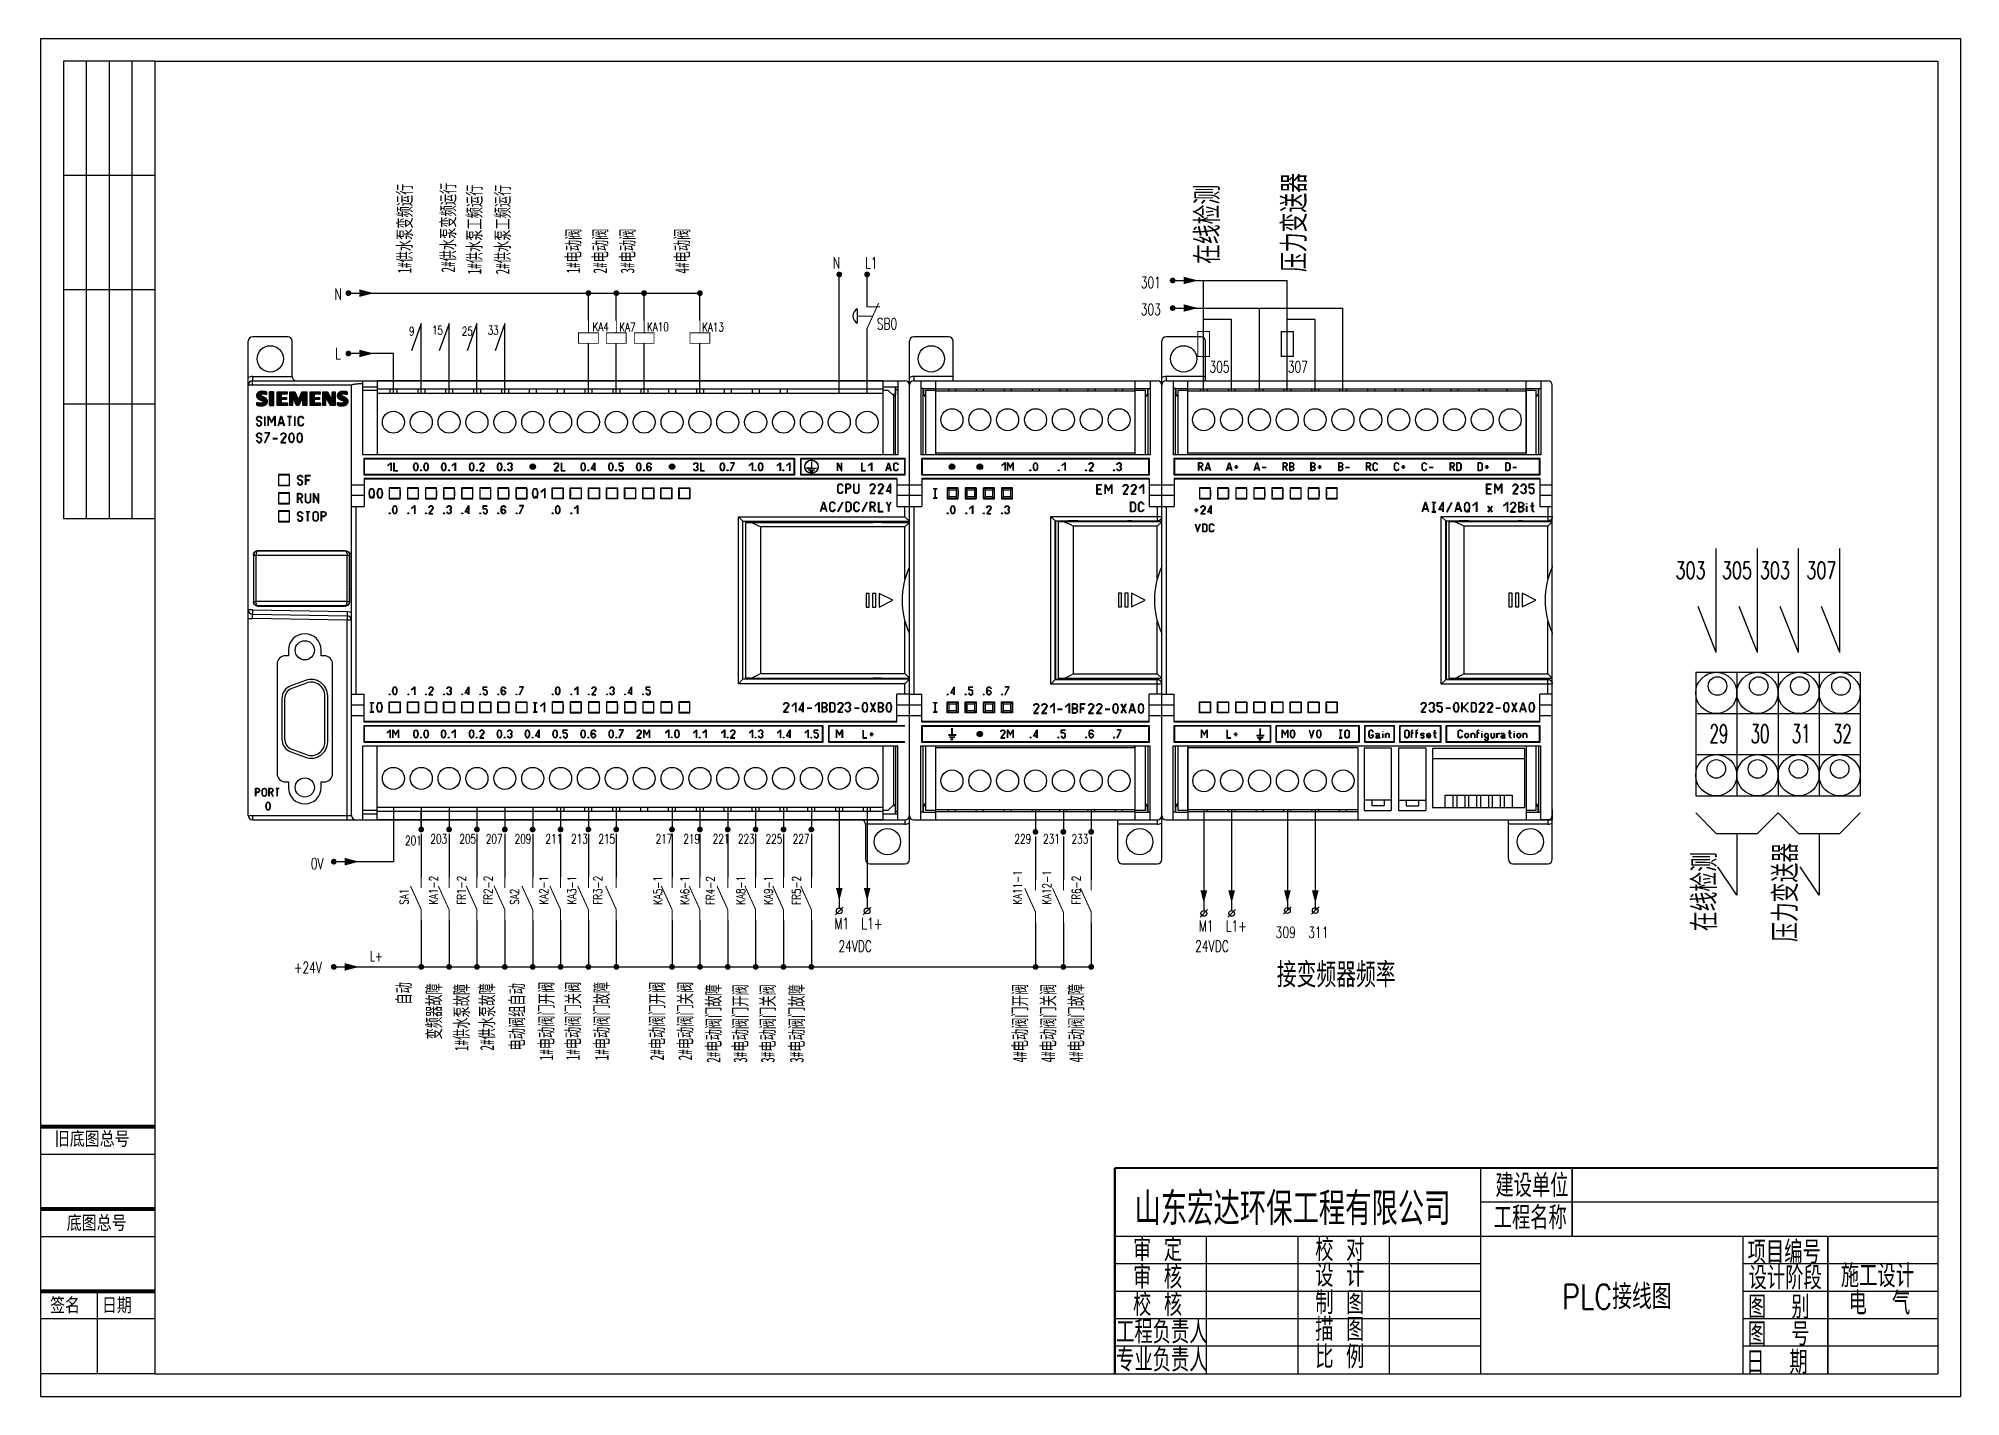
# Model space of a CAD drawing. Header units: millimetres. Extents: x 369186 to 503668, y -134064 to -104329.
# Drawn here: x 461623 to 503668, y -134029 to -104329 of the extents above; entities that cross this region are included whole.
import ezdxf
from ezdxf.enums import TextEntityAlignment as Align

# ---------------------------------------------------------------- set-up
doc = ezdxf.new("R2010")
doc.units = ezdxf.units.MM
for name, color, linetype in [('0001LEVEL_0', 7, 'Continuous'), ('0001LEVEL_1', 7, 'Continuous'), ('0006LEVEL_0', 7, 'Continuous'), ('0006LEVEL_1', 7, 'Continuous'), ('0006LEVEL_2', 7, 'Continuous'), ('0010LEVEL_0', 7, 'Continuous'), ('0010LEVEL_1', 7, 'Continuous'), ('0文本', 80, 'Continuous'), ('1', 7, 'Continuous'), ('8_ALL_NOTES_BALLOONS_SYMBOLS_GT', 7, 'Continuous'), ('ELEMENT', 7, 'Continuous'), ('PUB_TEXT', 7, 'Continuous'), ('SHEET', 250, 'Continuous'), ('TERM', 2, 'Continuous'), ('层1：粗实线', 7, 'Continuous'), ('文字', 7, 'Continuous')]:
    doc.layers.add(name, color=color, linetype=linetype)
doc.styles.add('_TXT', font='txt1.shx', dxfattribs={"width": 0.6, "bigfont": 'hztxt.shx'})
doc.styles.get("Standard").update_dxf_attribs({"font": 'txt1.shx', "width": 0.8, "bigfont": 'hztxt.shx'})

msp = doc.modelspace()

# ---------------------------------------------------------------- texts
at = {"color": 1, "width": 0.8}
for s, height, p in [('山东宏达环保工程有限公司', 720, (485599, -130282)), ('建设单位', 500, (493493, -129665)), ('工程名称', 500, (493455, -130370)), ('项目编号', 500, (499011, -131124)), ('设计阶段', 500, (499032, -131685)), ('图  别', 500, (499020, -132323)), ('图  号', 500, (499016, -132913)), ('日  期', 500, (498977, -133530))]:
    msp.add_text(s, height=height, dxfattribs=at).set_placement(p)
at = {"char_height": 213.84, "width": 5722, "attachment_point": 1, "style": '_TXT'}
for s, insert in [('{\\Ftxt.shx,fhz.shx|c134;\\H1.875x;29}', (498176, -119335)), ('{\\Ftxt.shx,fhz.shx|c134;\\H1.875x;30}', (499076, -119335)), ('{\\Ftxt.shx,fhz.shx|c134;\\H1.875x;31}', (499976, -119335)), ('{\\Ftxt.shx,fhz.shx|c134;\\H1.875x;32}', (500876, -119335))]:
    msp.add_mtext(s, dxfattribs=dict(at, insert=insert))
at = {"color": 1, "char_height": 300, "width": 3000, "attachment_point": 1}
for s, insert in [('{\\fSimSun|b0|i0|c134|p54;旧底图总号}', (461980, -128238)), ('{\\fSimSun|b0|i0|c134|p54;底图总号}', (462242, -130077)), ('{\\fSimSun|b0|i0|c134|p54;签名}', (461878, -131877)), ('{\\fSimSun|b0|i0|c134|p54;日期}', (463012, -131877))]:
    msp.add_mtext(s, dxfattribs=dict(at, insert=insert))
at = {"layer": '0文本', "color": 0, "width": 0.7}
for s, height, p in [('N', 244, (478999, -109359)), ('L1', 244.4, (479708, -109359)), ('301', 244.4, (485734, -109787)), ('N', 244, (468098, -110043)), ('303', 244.4, (485734, -110377)), ('SB0', 244.4, (479959, -110692)), ('L', 244, (468111, -111340)), ('305', 244.4, (487239, -111634)), ('307', 244.4, (488954, -111634)), ('303', 366.7, (497432, -116144)), ('305', 366.7, (498447, -116144)), ('303', 366.7, (499278, -116144)), ('307', 366.7, (500294, -116144)), ('201', 203.2, (469643, -121971)), ('203', 203.2, (470197, -121934)), ('205', 203.2, (470831, -121934)), ('207', 203.2, (471410, -121934)), ('209', 203.2, (472040, -121934)), ('211', 203.2, (472714, -121934)), ('213', 203.2, (473275, -121934)), ('215', 203.2, (473872, -121934)), ('217', 203.2, (475124, -121934)), ('219', 203.2, (475730, -121934)), ('221', 203.2, (476372, -121934)), ('223', 203.2, (476925, -121934)), ('225', 203.2, (477529, -121934)), ('227', 203.2, (478123, -121934)), ('229', 203.2, (482973, -121934)), ('231', 203.2, (483600, -121934)), ('233', 203.2, (484222, -121934)), ('0V', 244.4, (467578, -122497)), ('M1', 244.4, (479034, -123808)), ('L1+', 244.4, (479623, -123808)), ('M1', 244.4, (487007, -123861)), ('L1+', 244.4, (487597, -123861)), ('309', 244.4, (488686, -124000)), ('311', 244.4, (489400, -124000)), ('L+', 217.7, (468873, -124509)), ('24VDC', 244.4, (479122, -124301)), ('24VDC', 244.4, (486927, -124301)), ('+24V', 244.4, (467206, -124769))]:
    msp.add_text(s, height=height, dxfattribs=at).set_placement(p)
at = {"layer": 'PUB_TEXT', "width": 0.8}
for s, p in [('在线检测', (487469, -109261, 1200)), ('压力变送器', (489370, -109437, 1200)), ('在线检测', (498340, -123853, 1200)), ('压力变送器', (500113, -124086, 1200))]:
    msp.add_text(s, height=541.4, rotation=90, dxfattribs=at).set_placement(p)
msp.add_text('接变频器频率', height=541.4, dxfattribs=at).set_placement((488711, -125079, 1200))
at = {"layer": 'PUB_TEXT', "color": 1, "width": 0.8}
for s, height, p in [('审 定', 500, (485567, -131068)), ('校 对', 500, (489552, -131068)), ('审 核', 500, (485567, -131668)), ('设 计', 500, (489552, -131629)), ('施工设计', 500, (501050, -131639)), ('PLC接线图', 541.4, (494953, -132117, 1200)), ('校 核', 500, (485567, -132268)), ('制 图', 500, (489552, -132229)), ('电  气', 500, (501219, -132238)), ('描 图', 500, (489552, -132813)), ('比 例', 500, (489552, -133413))]:
    msp.add_text(s, height=height, dxfattribs=at).set_placement(p)
msp.add_text('工程负责人', height=500, dxfattribs=at).set_placement((486197, -132868), align=Align.CENTER)
msp.add_text('专业负责人', height=500, dxfattribs=at).set_placement((486197, -133206), align=Align.MIDDLE)
at = {"layer": 'SHEET', "color": 0, "width": 0.742857}
for s, p in [('KA4', (473744, -110730)), ('KA7', (474330, -110735)), ('KA10', (474936, -110730)), ('KA13', (476141, -110735)), ('9', (469729, -110825)), ('15', (470232, -110806)), ('25', (470884, -110825)), ('33', (471451, -110806))]:
    msp.add_text(s, height=189, dxfattribs=at).set_placement(p)
for s, p in [('KA1-2', (470362, -123274)), ('FR1-2', (470969, -123274)), ('FR2-2', (471555, -123274)), ('KA2-1', (472770, -123274)), ('KA3-1', (473388, -123274)), ('FR3-2', (473955, -123274)), ('KA5-1', (475269, -123281)), ('KA6-1', (475854, -123281)), ('FR4-2', (476415, -123281)), ('KA8-1', (477081, -123275)), ('KA9-1', (477685, -123275)), ('FR5-2', (478297, -123275)), ('KA11-1', (483134, -123273)), ('KA12-1', (483775, -123273)), ('FR6-2', (484420, -123273)), ('SA1', (469715, -123274)), ('SA2', (472133, -123274))]:
    msp.add_text(s, height=189, rotation=90, dxfattribs=at).set_placement(p)
at = {"layer": '文字', "attachment_point": 1, "rotation": 90, "style": '_TXT'}
for s, insert, char_height, width in [('{\\fSimSun|b0|i0|c134|p2;\\H0.4688x;1#供水泵变频运行}', (469483, -109470), 640, 2784.89), ('{\\fSimSun|b0|i0|c134|p2;2#供水泵变频运行}', (470434, -109448), 300, 2784.89), ('{\\fSimSun|b0|i0|c134|p2;1#供水泵工频运行}', (471009, -109490), 300, 2784.89), ('{\\fSimSun|b0|i0|c134|p2;2#供水泵工频运行}', (471626, -109490), 300, 2784.89), ('{\\fSimSun|b0|i0|c134|p2;\\H0.4688x;1#电动阀}', (473172, -109470), 640, 2784.89), ('{\\fSimSun|b0|i0|c134|p2;\\H0.4688x;2#电动阀}', (473760, -109470), 640, 2784.89), ('{\\fSimSun|b0|i0|c134|p2;\\H0.4688x;3#电动阀}', (474357, -109470), 640, 2784.89), ('{\\fSimSun|b0|i0|c134|p2;\\H0.4688x;4#电动阀}', (475552, -109470), 640, 2784.89), ('{\\fSimSun|b0|i0|c134|p2;\\H0.4688x;自动}', (469464, -125458), 640, 7817.08), ('{\\fSimSun|b0|i0|c134|p2;\\H0.4688x;变频器故障}', (470123, -126219), 640, 2162.52), ('{\\fSimSun|b0|i0|c134|p2;\\H0.4688x;1#供水泵故障}', (470729, -126475), 640, 2784.89), ('{\\fSimSun|b0|i0|c134|p2;\\H0.4688x;2#供水泵故障}', (471286, -126464), 640, 2784.89), ('{\\fSimSun|b0|i0|c134|p2;\\H0.4688x;电动阀组自动}', (471939, -126462), 640, 7817.08), ('{\\fSimSun|b0|i0|c134|p2;\\H0.4688x;1#电动阀门开阀}', (472582, -126678), 640, 2784.89), ('{\\fSimSun|b0|i0|c134|p2;\\H0.4688x;1#电动阀门关阀}', (473164, -126678), 640, 2784.89), ('{\\fSimSun|b0|i0|c134|p2;\\H0.4688x;1#电动阀门故障}', (473793, -126678), 640, 2784.89), ('{\\fSimSun|b0|i0|c134|p2;\\H0.4688x;2#电动阀门开阀}', (475004, -126678), 640, 2784.89), ('{\\fSimSun|b0|i0|c134|p2;\\H0.4688x;2#电动阀门关阀}', (475620, -126678), 640, 2784.89), ('{\\fSimSun|b0|i0|c134|p2;\\H0.4688x;2#电动阀门故障}', (476239, -126731), 640, 2784.89), ('{\\fSimSun|b0|i0|c134|p2;\\H0.4688x;3#电动阀门开阀}', (476826, -126731), 640, 2784.89), ('{\\fSimSun|b0|i0|c134|p2;\\H0.4688x;3#电动阀门关阀}', (477425, -126731), 640, 2784.89), ('{\\fSimSun|b0|i0|c134|p2;\\H0.4688x;3#电动阀门故障}', (478058, -126731), 640, 2784.89), ('{\\fSimSun|b0|i0|c134|p2;\\H0.4688x;4#电动阀门开阀}', (482943, -126723), 640, 2784.89), ('{\\fSimSun|b0|i0|c134|p2;\\H0.4688x;4#电动阀门关阀}', (483560, -126723), 640, 2784.89), ('{\\fSimSun|b0|i0|c134|p2;\\H0.4688x;4#电动阀门故障}', (484172, -126723), 640, 2784.89)]:
    msp.add_mtext(s, dxfattribs=dict(at, insert=insert, char_height=char_height, width=width))

# ---------------------------------------------------------------- blocks, each defined once
blk = doc.blocks.new('$element$00000498')
at = {"const_width": 0.0233}
for points in [[(0, 0), (0, -0.25)], [(-0.25, -0.2), (0, -0.75)], [(0, -0.75), (0, -1)]]:
    blk.add_lwpolyline(points, dxfattribs=at)
at = {"flags": 9}
blk.add_attdef('S', (0, 0), '', height=0.00000667, dxfattribs=at)
blk = doc.blocks.new('$TelecSys$00000011')
at = {"const_width": 0.5}
blk.add_lwpolyline([(-0.25, 0, 1), (0.25, 0, 1)], format="xyb", close=True, dxfattribs=at)
blk = doc.blocks.new('$TelecSys$00000006')
blk.add_line((-1.32, -1.32), (1.32, 1.32))
blk.add_circle((0, 0), 1)
blk = doc.blocks.new('ARR')
at = {"layer": '1'}
blk.add_lwpolyline([(-3.84, 0, 2, 0, 0), (0, 0, 0, 0, 0)], format="xyseb", dxfattribs=at)
blk = doc.blocks.new('$element$00000335')
at = {"const_width": 0.0233}
for points in [[(0, 0), (0, -0.35)], [(-0.283, -0.35), (0.283, -0.35), (0.283, -0.65), (-0.283, -0.65), (-0.283, -0.35)], [(0, -1), (0, -0.65)]]:
    blk.add_lwpolyline(points, dxfattribs=at)
at = {"flags": 9}
blk.add_attdef('S', (0, 0), '', height=0.00000667, dxfattribs=at)

# ---------------------------------------------------------------- linework, layer by layer
at = {"color": 1}
for p, q in [((461668, -104329), (461668, -134029)), ((461668, -104329), (503668, -104329)), ((503668, -104329), (503668, -134029)), ((464168, -104829), (462168, -104829)), ((462168, -104829), (462168, -114829)), ((462668, -104829), (462668, -114829)), ((463168, -104829), (463168, -114829)), ((463668, -104829), (463668, -114829)), ((464168, -104829), (464168, -133529)), ((464168, -104829), (503168, -104829)), ((503168, -104829), (503168, -133529)), ((464168, -107329), (462168, -107329)), ((464168, -109829), (462168, -109829)), ((464168, -112329), (462168, -112329)), ((462168, -114829), (464168, -114829)), ((503168, -129029), (485168, -129029)), ((493168, -129029), (493168, -133529)), ((493170, -129029), (493170, -133529)), ((495168, -129029), (495168, -130529)), ((495170, -129029), (495170, -130529)), ((503168, -129779), (493168, -129779)), ((503170, -129779), (493170, -129779)), ((503168, -130529), (485168, -130529)), ((503168, -130529), (485168, -130529)), ((503170, -130529), (485170, -130529)), ((487168, -130529), (487168, -133529)), ((489168, -130529), (489168, -133529)), ((491168, -130529), (491168, -133529)), ((498906, -130529), (498906, -133529)), ((498908, -130529), (498908, -133529)), ((500763, -130529), (500763, -133529)), ((500763, -133530), (500763, -130530)), ((500764, -130529), (500764, -133529)), ((493168, -131129), (485168, -131129)), ((503168, -131129), (498906, -131129)), ((503170, -131129), (498908, -131129)), ((462918, -133529), (462918, -131729)), ((493168, -131729), (485168, -131729)), ((503168, -131729), (498906, -131729)), ((503170, -131729), (498908, -131729)), ((493168, -132329), (485168, -132329)), ((503168, -132329), (498906, -132329)), ((503170, -132329), (498908, -132329)), ((493168, -132929), (485168, -132929)), ((503168, -132929), (498906, -132929)), ((503170, -132929), (498908, -132929)), ((464168, -133529), (461668, -133529)), ((464168, -133529), (503168, -133529)), ((461668, -134029), (503668, -134029))]:
    msp.add_line(p, q, dxfattribs=at)
for p, q in [((479141, -112087), (479141, -109490)), ((479750, -110197), (479750, -109490)), ((486434, -109622), (488940, -109622)), ((487111, -112034), (487111, -109622)), ((488940, -112034), (488940, -109622)), ((468404, -109899), (476093, -109899)), ((473654, -110499), (473654, -109899)), ((474264, -110499), (474264, -109899)), ((474873, -110499), (474873, -109899)), ((476093, -110499), (476093, -109899)), ((469997, -110560), (469782, -111164)), ((469997, -112087), (469997, -110560)), ((470606, -110560), (470391, -111164)), ((470606, -112087), (470606, -110560)), ((471216, -110560), (471001, -111164)), ((471216, -112087), (471216, -110560)), ((471825, -110560), (471611, -111164)), ((471825, -112087), (471825, -110560)), ((479530, -110245), (479530, -110556)), ((486434, -110225), (490159, -110225)), ((487721, -110477), (487111, -110477)), ((487721, -112034), (487721, -110477)), ((488331, -112034), (488331, -110225)), ((489550, -110477), (488940, -110477)), ((489550, -112034), (489550, -110477)), ((490159, -112034), (490159, -110225)), ((473654, -112087), (473654, -110996)), ((474264, -110767), (474264, -110755)), ((474264, -112087), (474264, -110996)), ((474873, -112087), (474873, -110996)), ((476093, -112087), (476093, -110996)), ((479750, -112087), (479750, -110670)), ((469387, -111218), (468404, -111218)), ((469387, -112087), (469387, -111218)), ((469387, -121145), (469387, -122332)), ((469997, -121145), (469997, -121621)), ((470606, -121145), (470606, -121621)), ((471216, -121145), (471216, -121621)), ((471825, -121145), (471825, -121621)), ((472435, -121145), (472435, -121621)), ((473045, -121145), (473045, -121621)), ((473654, -121145), (473654, -121621)), ((474264, -121145), (474264, -121621)), ((475483, -121145), (475483, -121621)), ((476093, -121145), (476093, -121621)), ((476702, -121145), (476702, -121621)), ((477312, -121145), (477312, -121621)), ((477921, -121145), (477921, -121621)), ((478531, -121145), (478531, -121621)), ((479141, -121145), (479141, -122908)), ((479750, -121145), (479750, -122908)), ((483434, -121198), (483434, -121674)), ((484043, -121198), (484043, -121674)), ((484653, -121198), (484653, -121674)), ((487115, -121198), (487115, -122961)), ((487724, -121198), (487724, -122961)), ((488943, -121198), (488943, -122961)), ((489553, -121198), (489553, -122961)), ((498775, -121714), (498775, -123066)), ((500575, -121714), (500575, -123066)), ((469387, -122332), (468084, -122332)), ((498775, -123066), (498358, -122448)), ((500575, -123066), (500158, -122448)), ((468084, -124633), (484653, -124633))]:
    msp.add_line(p, q)
at = {"color": 0}
for p, q in [((498325, -117755), (498325, -115485)), ((499225, -117755), (499225, -115485)), ((500125, -117755), (500125, -115485)), ((501025, -117755), (501025, -115485)), ((498325, -117755), (497925, -116751)), ((499225, -117755), (498825, -116751)), ((500125, -117755), (499725, -116751)), ((501025, -117755), (500625, -116751)), ((497875, -118191), (497875, -120891)), ((497875, -118191), (501475, -118191)), ((498775, -118191), (498775, -120891)), ((499675, -118191), (499675, -120891)), ((500575, -118191), (500575, -120891)), ((501475, -118191), (501475, -120891)), ((497875, -119091), (501475, -119091)), ((497875, -119991), (501475, -119991)), ((497875, -120891), (501475, -120891)), ((469997, -121552), (469997, -121231)), ((497875, -121264), (498325, -121714)), ((499675, -121264), (499225, -121714)), ((499675, -121264), (500125, -121714)), ((501475, -121264), (501025, -121714)), ((469997, -121725), (469997, -122673)), ((470606, -121725), (470606, -122673)), ((471216, -121725), (471216, -122673)), ((471825, -121725), (471825, -122673)), ((472435, -121725), (472435, -122673)), ((473045, -121725), (473045, -122673)), ((473654, -121725), (473654, -122673)), ((474264, -121725), (474264, -122673)), ((475483, -121725), (475483, -122673)), ((476093, -121725), (476093, -122673)), ((476702, -121725), (476702, -122673)), ((477312, -121725), (477312, -122673)), ((477921, -121725), (477921, -122673)), ((478531, -121725), (478531, -122673)), ((483434, -121778), (483434, -122726)), ((484043, -121778), (484043, -122726)), ((484653, -121778), (484653, -122726)), ((498325, -121714), (499225, -121714)), ((500125, -121714), (501025, -121714)), ((469997, -123617), (469997, -124633)), ((470606, -123617), (470606, -124633)), ((471216, -123617), (471216, -124633)), ((471825, -123617), (471825, -124633)), ((472435, -123617), (472435, -124633)), ((473045, -123617), (473045, -124633)), ((473654, -123617), (473654, -124633)), ((474264, -123617), (474264, -124633)), ((475483, -123617), (475483, -124633)), ((476093, -123617), (476093, -124633)), ((476702, -123617), (476702, -124633)), ((477312, -123617), (477312, -124633)), ((477921, -123617), (477921, -124633)), ((478531, -123617), (478531, -124633)), ((483434, -123670), (483434, -124686)), ((484043, -123670), (484043, -124686)), ((484653, -123670), (484653, -124686))]:
    msp.add_line(p, q, dxfattribs=at)
at = {"color": 7, "linetype": 'Continuous'}
for p, q in [((479272, -118892), (479278, -118876)), ((479272, -118898), (479272, -118892)), ((479278, -118876), (479288, -118860)), ((479283, -118898), (479288, -118882)), ((479288, -118860), (479305, -118849)), ((479288, -118882), (479294, -118871)), ((479294, -118871), (479299, -118865)), ((479299, -118865), (479310, -118860)), ((479305, -118849), (479321, -118844)), ((479310, -118860), (479326, -118855)), ((479321, -118844), (479348, -118844)), ((479326, -118855), (479332, -118855)), ((479332, -118855), (479348, -118860)), ((479353, -118946), (479342, -118946)), ((479342, -118957), (479353, -118957)), ((479348, -118844), (479353, -118849)), ((479348, -118860), (479359, -118865)), ((479353, -118849), (479369, -118860)), ((479364, -118941), (479353, -118946)), ((479353, -118957), (479364, -118963)), ((479359, -118865), (479364, -118871)), ((479364, -118952), (479359, -118952)), ((479364, -118871), (479369, -118882)), ((479369, -118930), (479364, -118941)), ((479369, -118946), (479364, -118952)), ((479364, -118952), (479369, -118957)), ((479364, -118963), (479369, -118973)), ((479369, -118860), (479380, -118876)), ((479369, -118882), (479375, -118898)), ((479375, -118909), (479369, -118930)), ((479380, -118930), (479369, -118946)), ((479369, -118957), (479380, -118973)), ((479369, -118973), (479375, -118995)), ((479375, -118898), (479375, -118909)), ((479380, -118876), (479386, -118892)), ((479386, -118909), (479380, -118930)), ((479380, -118973), (479386, -118995)), ((479386, -118892), (479386, -118909)), ((479272, -119011), (479272, -119006)), ((479278, -119027), (479272, -119011)), ((479288, -119044), (479278, -119027)), ((479288, -119022), (479283, -119006)), ((479294, -119033), (479288, -119022)), ((479305, -119054), (479288, -119044)), ((479299, -119038), (479294, -119033)), ((479310, -119044), (479299, -119038)), ((479321, -119060), (479305, -119054)), ((479326, -119049), (479310, -119044)), ((479337, -119060), (479321, -119060)), ((479332, -119049), (479326, -119049)), ((479348, -119044), (479332, -119049)), ((479353, -119054), (479337, -119060)), ((479359, -119038), (479348, -119044)), ((479369, -119044), (479353, -119054)), ((479364, -119033), (479359, -119038)), ((479369, -119022), (479364, -119033)), ((479375, -119006), (479369, -119022)), ((479380, -119027), (479369, -119044)), ((479375, -118995), (479375, -119006)), ((479386, -119011), (479380, -119027)), ((479386, -118995), (479386, -119011))]:
    msp.add_line(p, q, dxfattribs=at)
for points, const_width in [([(479750, -109961), (479750, -110197), (480034, -110197)], 22), ([(479750, -110906), (479750, -110670), (480002, -110119)], 22), ([(479530, -110402), (479873, -110402)], 22), ([(486982, -110739), (487241, -110739), (487241, -111287), (486982, -111287), (486982, -110739)], 23), ([(488811, -110739), (489069, -110739), (489069, -111287), (488811, -111287), (488811, -110739)], 23)]:
    msp.add_lwpolyline(points, dxfattribs=dict(const_width=const_width))
msp.add_lwpolyline([(488811, -110739), (489069, -110739), (489069, -111287), (488811, -111287)], close=True)
at = {"color": 1}
for points, const_width in [([(461668, -128129), (464168, -128129)], 90), ([(485168, -129029), (485168, -133529)], 52.5), ([(485170, -129029), (485170, -133529)], 52.5), ([(485168, -129030), (503168, -129030)], 43.3), ([(485170, -129030), (503170, -129030)], 43.3), ([(461668, -129929), (464168, -129929)], 90), ([(464168, -131729), (461668, -131729)], 90)]:
    msp.add_lwpolyline(points, dxfattribs=dict(at, const_width=const_width))
for points in [[(461668, -128729), (464168, -128729)], [(461668, -130529), (464168, -130529)], [(464168, -132329), (461668, -132329)]]:
    msp.add_lwpolyline(points, dxfattribs=at)
at = {"color": 0}
for centre, radius in [((498325, -118641), 450), ((498352, -118491), 203), ((499225, -118641), 450), ((499252, -118491), 203), ((500125, -118641), 450), ((500152, -118491), 203), ((501025, -118641), 450), ((501052, -118491), 203), ((498325, -120441), 450), ((498325, -120304), 203), ((499225, -120441), 450), ((499225, -120304), 203), ((500125, -120441), 450), ((500125, -120304), 203), ((501025, -120441), 450), ((501025, -120304), 203)]:
    msp.add_circle(centre, radius, dxfattribs=at)
msp.add_arc((479617, -110400), 178, 119.1071, 240.8929)
at = {"layer": '0001LEVEL_0', "color": 7, "linetype": 'Continuous'}
for p, q in [((481197, -114169), (481283, -114169)), ((481235, -114180), (481197, -114180)), ((481235, -114374), (481235, -114180)), ((481246, -114180), (481283, -114180)), ((481246, -114374), (481246, -114180)), ((484776, -114080), (484884, -114080)), ((484776, -114296), (484776, -114080)), ((484776, -114296), (484884, -114296)), ((484786, -114091), (484884, -114091)), ((484786, -114183), (484786, -114091)), ((484862, -114183), (484786, -114183)), ((484786, -114194), (484862, -114194)), ((484786, -114285), (484786, -114194)), ((484786, -114285), (484884, -114285)), ((484954, -114080), (484965, -114080)), ((484954, -114291), (484954, -114080)), ((484965, -114080), (485029, -114204)), ((484965, -114091), (485024, -114215)), ((484965, -114291), (484965, -114091)), ((485024, -114215), (485035, -114215)), ((485029, -114204), (485094, -114080)), ((485035, -114215), (485094, -114091)), ((485094, -114080), (485105, -114080)), ((485094, -114091), (485094, -114291)), ((485105, -114080), (485105, -114291)), ((485348, -114129), (485353, -114113)), ((485348, -114134), (485348, -114129)), ((485445, -114150), (485348, -114285)), ((485348, -114285), (485348, -114296)), ((485348, -114296), (485456, -114296)), ((485353, -114113), (485364, -114096)), ((485359, -114134), (485364, -114118)), ((485456, -114161), (485359, -114285)), ((485359, -114285), (485456, -114285)), ((485364, -114096), (485380, -114086)), ((485364, -114118), (485370, -114107)), ((485370, -114107), (485375, -114102)), ((485375, -114102), (485386, -114096)), ((485380, -114086), (485397, -114080)), ((485386, -114096), (485402, -114091)), ((485397, -114080), (485413, -114080)), ((485402, -114091), (485407, -114091)), ((485407, -114091), (485424, -114096)), ((485413, -114080), (485429, -114086)), ((485424, -114096), (485434, -114102)), ((485429, -114086), (485445, -114096)), ((485434, -114102), (485440, -114107)), ((485440, -114107), (485445, -114118)), ((485445, -114096), (485456, -114113)), ((485445, -114118), (485451, -114134)), ((485451, -114140), (485445, -114150)), ((485451, -114134), (485451, -114140)), ((485456, -114113), (485461, -114129)), ((485461, -114145), (485456, -114161)), ((485461, -114129), (485461, -114145)), ((485526, -114129), (485532, -114113)), ((485526, -114134), (485526, -114129)), ((485623, -114150), (485526, -114285)), ((485526, -114285), (485526, -114296)), ((485526, -114296), (485634, -114296)), ((485532, -114113), (485542, -114096)), ((485537, -114134), (485542, -114118)), ((485634, -114161), (485537, -114285)), ((485537, -114285), (485634, -114285)), ((485542, -114096), (485559, -114086)), ((485542, -114118), (485548, -114107)), ((485548, -114107), (485553, -114102)), ((485553, -114102), (485564, -114096)), ((485559, -114086), (485575, -114080)), ((485564, -114096), (485580, -114091)), ((485575, -114080), (485591, -114080)), ((485580, -114091), (485586, -114091)), ((485586, -114091), (485602, -114096)), ((485591, -114080), (485607, -114086)), ((485602, -114096), (485613, -114102)), ((485607, -114086), (485623, -114096)), ((485613, -114102), (485618, -114107)), ((485618, -114107), (485623, -114118)), ((485623, -114096), (485634, -114113)), ((485623, -114118), (485629, -114134)), ((485629, -114140), (485623, -114150)), ((485629, -114134), (485629, -114140)), ((485634, -114113), (485640, -114129)), ((485640, -114145), (485634, -114161)), ((485640, -114129), (485640, -114145)), ((485704, -114156), (485791, -114080)), ((485710, -114161), (485785, -114096)), ((485785, -114096), (485785, -114291)), ((485791, -114080), (485796, -114080)), ((485796, -114080), (485796, -114291)), ((481197, -114374), (481235, -114374)), ((481197, -114385), (481283, -114385)), ((481283, -114374), (481246, -114374)), ((481499, -114713), (481508, -114704)), ((481499, -114718), (481499, -114713)), ((481508, -114727), (481499, -114718)), ((481508, -114704), (481513, -114704)), ((481508, -114713), (481513, -114713)), ((481508, -114718), (481508, -114713)), ((481513, -114718), (481508, -114718)), ((481513, -114727), (481508, -114727)), ((481513, -114704), (481522, -114713)), ((481513, -114713), (481513, -114718)), ((481522, -114718), (481513, -114727)), ((481522, -114713), (481522, -114718)), ((481576, -114632), (481580, -114605)), ((481576, -114641), (481576, -114632)), ((481580, -114668), (481576, -114641)), ((481580, -114605), (481585, -114583)), ((481585, -114691), (481580, -114668)), ((481585, -114583), (481594, -114565)), ((481585, -114632), (481589, -114605)), ((481585, -114641), (481585, -114632)), ((481589, -114668), (481585, -114641)), ((481594, -114709), (481585, -114691)), ((481589, -114605), (481594, -114583)), ((481594, -114691), (481589, -114668)), ((481594, -114565), (481607, -114551)), ((481594, -114583), (481603, -114565)), ((481603, -114709), (481594, -114691)), ((481607, -114722), (481594, -114709)), ((481603, -114565), (481607, -114560)), ((481607, -114713), (481603, -114709)), ((481607, -114551), (481621, -114547)), ((481607, -114560), (481621, -114556)), ((481621, -114718), (481607, -114713)), ((481621, -114727), (481607, -114722)), ((481621, -114547), (481625, -114547)), ((481621, -114556), (481625, -114556)), ((481625, -114718), (481621, -114718)), ((481625, -114727), (481621, -114727)), ((481625, -114547), (481639, -114551)), ((481625, -114556), (481639, -114560)), ((481639, -114713), (481625, -114718)), ((481639, -114722), (481625, -114727)), ((481639, -114551), (481652, -114565)), ((481639, -114560), (481643, -114565)), ((481652, -114709), (481639, -114722)), ((481643, -114709), (481639, -114713)), ((481643, -114565), (481652, -114583)), ((481652, -114691), (481643, -114709)), ((481652, -114565), (481661, -114583)), ((481652, -114583), (481657, -114605)), ((481657, -114668), (481652, -114691)), ((481661, -114691), (481652, -114709)), ((481657, -114605), (481661, -114632)), ((481661, -114641), (481657, -114668)), ((481661, -114583), (481666, -114605)), ((481661, -114632), (481661, -114641)), ((481666, -114668), (481661, -114691)), ((481666, -114605), (481670, -114632)), ((481670, -114641), (481666, -114668)), ((481670, -114632), (481670, -114641)), ((481907, -114713), (481916, -114704)), ((481907, -114718), (481907, -114713)), ((481916, -114727), (481907, -114718)), ((481916, -114704), (481921, -114704)), ((481916, -114713), (481921, -114713)), ((481916, -114718), (481916, -114713)), ((481921, -114718), (481916, -114718)), ((481921, -114727), (481916, -114727)), ((481921, -114704), (481930, -114713)), ((481921, -114713), (481921, -114718)), ((481930, -114718), (481921, -114727)), ((481930, -114713), (481930, -114718)), ((481984, -114610), (482056, -114547)), ((481988, -114614), (482051, -114560)), ((482051, -114560), (482051, -114722)), ((482056, -114547), (482060, -114547)), ((482060, -114547), (482060, -114722)), ((482291, -114713), (482300, -114704)), ((482291, -114718), (482291, -114713)), ((482300, -114727), (482291, -114718)), ((482300, -114704), (482305, -114704)), ((482300, -114713), (482305, -114713)), ((482300, -114718), (482300, -114713)), ((482305, -114718), (482300, -114718)), ((482305, -114727), (482300, -114727)), ((482305, -114704), (482314, -114713)), ((482305, -114713), (482305, -114718)), ((482314, -114718), (482305, -114727)), ((482314, -114713), (482314, -114718)), ((482368, -114587), (482372, -114574)), ((482368, -114592), (482368, -114587)), ((482449, -114605), (482368, -114718)), ((482368, -114718), (482368, -114727)), ((482368, -114727), (482458, -114727)), ((482372, -114574), (482381, -114560)), ((482377, -114592), (482381, -114578)), ((482458, -114614), (482377, -114718)), ((482377, -114718), (482458, -114718)), ((482381, -114560), (482395, -114551)), ((482381, -114578), (482386, -114569)), ((482386, -114569), (482390, -114565)), ((482390, -114565), (482399, -114560)), ((482395, -114551), (482408, -114547)), ((482399, -114560), (482413, -114556)), ((482408, -114547), (482422, -114547)), ((482413, -114556), (482417, -114556)), ((482417, -114556), (482431, -114560)), ((482422, -114547), (482435, -114551)), ((482431, -114560), (482440, -114565)), ((482435, -114551), (482449, -114560)), ((482440, -114565), (482444, -114569)), ((482444, -114569), (482449, -114578)), ((482449, -114560), (482458, -114574)), ((482449, -114578), (482453, -114592)), ((482453, -114596), (482449, -114605)), ((482453, -114592), (482453, -114596)), ((482458, -114574), (482462, -114587)), ((482462, -114601), (482458, -114614)), ((482462, -114587), (482462, -114601)), ((482687, -114713), (482696, -114704)), ((482687, -114718), (482687, -114713)), ((482696, -114727), (482687, -114718)), ((482696, -114704), (482701, -114704)), ((482696, -114713), (482701, -114713)), ((482696, -114718), (482696, -114713)), ((482701, -114718), (482696, -114718)), ((482701, -114727), (482696, -114727)), ((482701, -114704), (482710, -114713)), ((482701, -114713), (482701, -114718)), ((482710, -114718), (482701, -114727)), ((482710, -114713), (482710, -114718)), ((482764, -114587), (482768, -114574)), ((482764, -114592), (482764, -114587)), ((482764, -114686), (482764, -114682)), ((482768, -114700), (482764, -114686)), ((482768, -114574), (482777, -114560)), ((482777, -114713), (482768, -114700)), ((482773, -114592), (482777, -114578)), ((482777, -114695), (482773, -114682)), ((482777, -114560), (482791, -114551)), ((482777, -114578), (482782, -114569)), ((482782, -114704), (482777, -114695)), ((482791, -114722), (482777, -114713)), ((482782, -114569), (482786, -114565)), ((482786, -114709), (482782, -114704)), ((482786, -114565), (482795, -114560)), ((482795, -114713), (482786, -114709)), ((482791, -114551), (482804, -114547)), ((482804, -114727), (482791, -114722)), ((482795, -114560), (482809, -114556)), ((482809, -114718), (482795, -114713)), ((482804, -114547), (482827, -114547)), ((482818, -114727), (482804, -114727)), ((482809, -114556), (482813, -114556)), ((482813, -114718), (482809, -114718)), ((482813, -114556), (482827, -114560)), ((482827, -114713), (482813, -114718)), ((482831, -114722), (482818, -114727)), ((482831, -114632), (482822, -114632)), ((482822, -114641), (482831, -114641)), ((482827, -114547), (482831, -114551)), ((482827, -114560), (482836, -114565)), ((482836, -114709), (482827, -114713)), ((482831, -114551), (482845, -114560)), ((482840, -114628), (482831, -114632)), ((482831, -114641), (482840, -114646)), ((482845, -114713), (482831, -114722)), ((482836, -114565), (482840, -114569)), ((482840, -114637), (482836, -114637)), ((482840, -114704), (482836, -114709)), ((482840, -114569), (482845, -114578)), ((482845, -114619), (482840, -114628)), ((482845, -114632), (482840, -114637)), ((482840, -114637), (482845, -114641)), ((482840, -114646), (482845, -114655)), ((482845, -114695), (482840, -114704)), ((482845, -114560), (482854, -114574)), ((482845, -114578), (482849, -114592)), ((482849, -114601), (482845, -114619)), ((482854, -114619), (482845, -114632)), ((482845, -114641), (482854, -114655)), ((482845, -114655), (482849, -114673)), ((482849, -114682), (482845, -114695)), ((482854, -114700), (482845, -114713)), ((482849, -114592), (482849, -114601)), ((482849, -114673), (482849, -114682)), ((482854, -114574), (482858, -114587)), ((482858, -114601), (482854, -114619)), ((482854, -114655), (482858, -114673)), ((482858, -114686), (482854, -114700)), ((482858, -114587), (482858, -114601)), ((482858, -114673), (482858, -114686)), ((485514, -114466), (485573, -114466)), ((485514, -114682), (485514, -114466)), ((485573, -114682), (485514, -114682)), ((485525, -114476), (485568, -114476)), ((485525, -114671), (485525, -114476)), ((485568, -114671), (485525, -114671)), ((485568, -114476), (485584, -114482)), ((485584, -114665), (485568, -114671)), ((485573, -114466), (485590, -114471)), ((485590, -114676), (485573, -114682)), ((485584, -114482), (485595, -114487)), ((485595, -114660), (485584, -114665)), ((485590, -114471), (485606, -114482)), ((485606, -114665), (485590, -114676)), ((485595, -114487), (485600, -114493)), ((485600, -114655), (485595, -114660)), ((485600, -114493), (485606, -114503)), ((485606, -114644), (485600, -114655)), ((485606, -114482), (485617, -114498)), ((485606, -114503), (485611, -114520)), ((485611, -114628), (485606, -114644)), ((485617, -114649), (485606, -114665)), ((485611, -114520), (485611, -114628)), ((485617, -114498), (485622, -114514)), ((485622, -114633), (485617, -114649)), ((485622, -114514), (485622, -114633)), ((485687, -114514), (485692, -114498)), ((485687, -114633), (485687, -114514)), ((485692, -114649), (485687, -114633)), ((485692, -114498), (485703, -114482)), ((485703, -114665), (485692, -114649)), ((485698, -114520), (485703, -114503)), ((485698, -114628), (485698, -114520)), ((485703, -114644), (485698, -114628)), ((485703, -114482), (485719, -114471)), ((485703, -114503), (485708, -114493)), ((485708, -114655), (485703, -114644)), ((485719, -114676), (485703, -114665)), ((485708, -114493), (485714, -114487)), ((485714, -114660), (485708, -114655)), ((485714, -114487), (485725, -114482)), ((485725, -114665), (485714, -114660)), ((485719, -114471), (485735, -114466)), ((485735, -114682), (485719, -114676)), ((485725, -114482), (485741, -114476)), ((485741, -114671), (485725, -114665)), ((485735, -114466), (485752, -114466)), ((485752, -114682), (485735, -114682)), ((485741, -114476), (485746, -114476)), ((485746, -114671), (485741, -114671)), ((485746, -114476), (485768, -114482)), ((485762, -114665), (485746, -114671)), ((485752, -114466), (485768, -114471)), ((485768, -114676), (485752, -114682)), ((485773, -114660), (485762, -114665)), ((485768, -114471), (485784, -114482)), ((485768, -114482), (485779, -114493)), ((485784, -114665), (485768, -114676)), ((485779, -114655), (485773, -114660)), ((485779, -114493), (485784, -114503)), ((485784, -114644), (485779, -114655)), ((485784, -114482), (485795, -114498)), ((485784, -114503), (485789, -114520)), ((485789, -114628), (485784, -114644)), ((485795, -114649), (485784, -114665)), ((485795, -114498), (485800, -114514)), ((485800, -114633), (485795, -114649)), ((485800, -114514), (485800, -114520)), ((485800, -114628), (485800, -114633)), ((481579, -118642), (481651, -118507)), ((481588, -118637), (481646, -118529)), ((481646, -118529), (481646, -118637)), ((481651, -118507), (481655, -118507)), ((481655, -118507), (481655, -118637)), ((481972, -118507), (482062, -118507)), ((481972, -118583), (481972, -118507)), ((481981, -118516), (482062, -118516)), ((481981, -118574), (481981, -118516)), ((482368, -118547), (482372, -118534)), ((482368, -118642), (482368, -118547)), ((482372, -118534), (482381, -118520)), ((482377, -118552), (482381, -118538)), ((482377, -118610), (482377, -118552)), ((482381, -118520), (482395, -118511)), ((482381, -118538), (482386, -118529)), ((482386, -118529), (482390, -118525)), ((482390, -118525), (482399, -118520)), ((482395, -118511), (482408, -118507)), ((482399, -118520), (482413, -118516)), ((482408, -118507), (482422, -118507)), ((482413, -118516), (482417, -118516)), ((482417, -118516), (482431, -118520)), ((482422, -118507), (482435, -118511)), ((482431, -118520), (482440, -118525)), ((482435, -118511), (482449, -118520)), ((482440, -118525), (482444, -118529)), ((482444, -118529), (482449, -118538)), ((482449, -118520), (482458, -118534)), ((482449, -118538), (482453, -118552)), ((482458, -118534), (482462, -118547)), ((482462, -118547), (482462, -118552)), ((482857, -118507), (482767, -118507)), ((482767, -118507), (482767, -118520)), ((482767, -118682), (482848, -118516)), ((482771, -118687), (482857, -118511)), ((482848, -118516), (482776, -118516)), ((482776, -118516), (482776, -118520)), ((482857, -118511), (482857, -118507)), ((481197, -118849), (481283, -118849)), ((481235, -118860), (481197, -118860)), ((481235, -119054), (481235, -118860)), ((481246, -118860), (481283, -118860)), ((481246, -119054), (481246, -118860)), ((481502, -118673), (481511, -118664)), ((481502, -118678), (481502, -118673)), ((481511, -118687), (481502, -118678)), ((481511, -118664), (481516, -118664)), ((481511, -118673), (481516, -118673)), ((481511, -118678), (481511, -118673)), ((481516, -118678), (481511, -118678)), ((481516, -118687), (481511, -118687)), ((481516, -118664), (481525, -118673)), ((481516, -118673), (481516, -118678)), ((481525, -118678), (481516, -118687)), ((481525, -118673), (481525, -118678)), ((481579, -118646), (481579, -118642)), ((481646, -118646), (481579, -118646)), ((481646, -118637), (481588, -118637)), ((481646, -118682), (481646, -118646)), ((481655, -118637), (481669, -118637)), ((481669, -118646), (481655, -118646)), ((481655, -118646), (481655, -118682)), ((481895, -118673), (481904, -118664)), ((481895, -118678), (481895, -118673)), ((481904, -118687), (481895, -118678)), ((481904, -118664), (481909, -118664)), ((481904, -118673), (481909, -118673)), ((481904, -118678), (481904, -118673)), ((481909, -118678), (481904, -118678)), ((481909, -118687), (481904, -118687)), ((481909, -118664), (481918, -118673)), ((481909, -118673), (481909, -118678)), ((481918, -118678), (481909, -118687)), ((481918, -118673), (481918, -118678)), ((482021, -118583), (481972, -118583)), ((481972, -118642), (481972, -118646)), ((481972, -118646), (481976, -118660)), ((481976, -118660), (481985, -118673)), ((482026, -118574), (481981, -118574)), ((481981, -118642), (481985, -118655)), ((481985, -118655), (481990, -118664)), ((481985, -118673), (481999, -118682)), ((481990, -118664), (481994, -118669)), ((481994, -118669), (482003, -118673)), ((481999, -118682), (482012, -118687)), ((482003, -118673), (482017, -118678)), ((482012, -118687), (482026, -118687)), ((482017, -118678), (482021, -118678)), ((482035, -118588), (482021, -118583)), ((482021, -118678), (482035, -118673)), ((482039, -118579), (482026, -118574)), ((482026, -118687), (482039, -118682)), ((482044, -118592), (482035, -118588)), ((482035, -118673), (482044, -118669)), ((482053, -118588), (482039, -118579)), ((482039, -118682), (482053, -118673)), ((482048, -118597), (482044, -118592)), ((482044, -118669), (482048, -118664)), ((482053, -118606), (482048, -118597)), ((482048, -118664), (482053, -118655)), ((482062, -118601), (482053, -118588)), ((482057, -118619), (482053, -118606)), ((482053, -118655), (482057, -118642)), ((482053, -118673), (482062, -118660)), ((482057, -118642), (482057, -118619)), ((482066, -118615), (482062, -118601)), ((482062, -118660), (482066, -118646)), ((482066, -118646), (482066, -118615)), ((482291, -118673), (482300, -118664)), ((482291, -118678), (482291, -118673)), ((482300, -118687), (482291, -118678)), ((482300, -118664), (482305, -118664)), ((482300, -118673), (482305, -118673)), ((482300, -118678), (482300, -118673)), ((482305, -118678), (482300, -118678)), ((482305, -118687), (482300, -118687)), ((482305, -118664), (482314, -118673)), ((482305, -118673), (482305, -118678)), ((482314, -118678), (482305, -118687)), ((482314, -118673), (482314, -118678)), ((482372, -118655), (482368, -118642)), ((482381, -118669), (482372, -118655)), ((482377, -118610), (482381, -118601)), ((482377, -118633), (482381, -118619)), ((482377, -118637), (482377, -118633)), ((482381, -118651), (482377, -118637)), ((482381, -118601), (482395, -118588)), ((482381, -118619), (482386, -118610)), ((482386, -118660), (482381, -118651)), ((482395, -118682), (482381, -118669)), ((482386, -118610), (482399, -118597)), ((482399, -118673), (482386, -118660)), ((482395, -118588), (482408, -118583)), ((482408, -118687), (482395, -118682)), ((482399, -118597), (482413, -118592)), ((482413, -118678), (482399, -118673)), ((482408, -118583), (482422, -118583)), ((482422, -118687), (482408, -118687)), ((482413, -118592), (482417, -118592)), ((482417, -118678), (482413, -118678)), ((482417, -118592), (482431, -118597)), ((482431, -118673), (482417, -118678)), ((482422, -118583), (482435, -118588)), ((482435, -118682), (482422, -118687)), ((482431, -118597), (482444, -118610)), ((482444, -118660), (482431, -118673)), ((482435, -118588), (482449, -118601)), ((482449, -118669), (482435, -118682)), ((482444, -118610), (482449, -118619)), ((482449, -118651), (482444, -118660)), ((482449, -118601), (482458, -118615)), ((482449, -118619), (482453, -118633)), ((482453, -118637), (482449, -118651)), ((482458, -118655), (482449, -118669)), ((482453, -118633), (482453, -118637)), ((482458, -118615), (482462, -118628)), ((482462, -118642), (482458, -118655)), ((482462, -118628), (482462, -118642)), ((482690, -118673), (482699, -118664)), ((482690, -118678), (482690, -118673)), ((482699, -118687), (482690, -118678)), ((482699, -118664), (482704, -118664)), ((482699, -118673), (482704, -118673)), ((482699, -118678), (482699, -118673)), ((482704, -118678), (482699, -118678)), ((482704, -118687), (482699, -118687)), ((482704, -118664), (482713, -118673)), ((482704, -118673), (482704, -118678)), ((482713, -118678), (482704, -118687)), ((482713, -118673), (482713, -118678)), ((483394, -118921), (483400, -118905)), ((483394, -118927), (483394, -118921)), ((483491, -118943), (483394, -119078)), ((483400, -118905), (483410, -118889)), ((483405, -118927), (483410, -118911)), ((483502, -118954), (483405, -119078)), ((483410, -118889), (483427, -118878)), ((483410, -118911), (483416, -118900)), ((483416, -118900), (483421, -118894)), ((483421, -118894), (483432, -118889)), ((483427, -118878), (483443, -118873)), ((483432, -118889), (483448, -118884)), ((483443, -118873), (483459, -118873)), ((483448, -118884), (483454, -118884)), ((483454, -118884), (483470, -118889)), ((483459, -118873), (483475, -118878)), ((483470, -118889), (483481, -118894)), ((483475, -118878), (483491, -118889)), ((483481, -118894), (483486, -118900)), ((483486, -118900), (483491, -118911)), ((483491, -118889), (483502, -118905)), ((483491, -118911), (483497, -118927)), ((483497, -118932), (483491, -118943)), ((483497, -118927), (483497, -118932)), ((483502, -118905), (483508, -118921)), ((483508, -118938), (483502, -118954)), ((483508, -118921), (483508, -118938)), ((483572, -118921), (483578, -118905)), ((483572, -118927), (483572, -118921)), ((483670, -118943), (483572, -119078)), ((483578, -118905), (483589, -118889)), ((483583, -118927), (483589, -118911)), ((483680, -118954), (483583, -119078)), ((483589, -118889), (483605, -118878)), ((483589, -118911), (483594, -118900)), ((483594, -118900), (483599, -118894)), ((483599, -118894), (483610, -118889)), ((483605, -118878), (483621, -118873)), ((483610, -118889), (483626, -118884)), ((483621, -118873), (483637, -118873)), ((483626, -118884), (483632, -118884)), ((483632, -118884), (483648, -118889)), ((483637, -118873), (483653, -118878)), ((483648, -118889), (483659, -118894)), ((483653, -118878), (483670, -118889)), ((483659, -118894), (483664, -118900)), ((483664, -118900), (483670, -118911)), ((483670, -118889), (483680, -118905)), ((483670, -118911), (483675, -118927)), ((483675, -118932), (483670, -118943)), ((483675, -118927), (483675, -118932)), ((483680, -118905), (483686, -118921)), ((483686, -118938), (483680, -118954)), ((483686, -118921), (483686, -118938)), ((483751, -118948), (483837, -118873)), ((483756, -118954), (483832, -118889)), ((483832, -118889), (483832, -119083)), ((483837, -118873), (483842, -118873)), ((483842, -118873), (483842, -119083)), ((484085, -118948), (484172, -118873)), ((484091, -118954), (484166, -118889)), ((484166, -118889), (484166, -119083)), ((484172, -118873), (484177, -118873)), ((484177, -118873), (484177, -119083)), ((484242, -118873), (484301, -118873)), ((484242, -119089), (484242, -118873)), ((484253, -118884), (484296, -118884)), ((484253, -118975), (484253, -118884)), ((484296, -118975), (484253, -118975)), ((484253, -118986), (484296, -118986)), ((484253, -119078), (484253, -118986)), ((484296, -118884), (484312, -118889)), ((484312, -118970), (484296, -118975)), ((484296, -118986), (484312, -118992)), ((484301, -118873), (484318, -118878)), ((484312, -118889), (484323, -118894)), ((484323, -118965), (484312, -118970)), ((484334, -118970), (484312, -118981)), ((484312, -118981), (484334, -118992)), ((484318, -118878), (484334, -118889)), ((484323, -118894), (484328, -118900)), ((484328, -118959), (484323, -118965)), ((484328, -118900), (484334, -118911)), ((484334, -118948), (484328, -118959)), ((484334, -118889), (484345, -118905)), ((484334, -118911), (484339, -118927)), ((484339, -118932), (484334, -118948)), ((484345, -118954), (484334, -118970)), ((484339, -118927), (484339, -118932)), ((484345, -118905), (484350, -118921)), ((484350, -118938), (484345, -118954)), ((484350, -118921), (484350, -118938)), ((484415, -118873), (484523, -118873)), ((484415, -119083), (484415, -118873)), ((484426, -118884), (484523, -118884)), ((484426, -118975), (484426, -118884)), ((484501, -118975), (484426, -118975)), ((484426, -118986), (484501, -118986)), ((484426, -119083), (484426, -118986)), ((484593, -118921), (484598, -118905)), ((484593, -118927), (484593, -118921)), ((484690, -118943), (484593, -119078)), ((484598, -118905), (484609, -118889)), ((484604, -118927), (484609, -118911)), ((484701, -118954), (484604, -119078)), ((484609, -118889), (484625, -118878)), ((484609, -118911), (484615, -118900)), ((484615, -118900), (484620, -118894)), ((484620, -118894), (484631, -118889)), ((484625, -118878), (484642, -118873)), ((484631, -118889), (484647, -118884)), ((484642, -118873), (484658, -118873)), ((484647, -118884), (484652, -118884)), ((484652, -118884), (484669, -118889)), ((484658, -118873), (484674, -118878)), ((484669, -118889), (484679, -118894)), ((484674, -118878), (484690, -118889)), ((484679, -118894), (484685, -118900)), ((484685, -118900), (484690, -118911)), ((484690, -118889), (484701, -118905)), ((484690, -118911), (484696, -118927)), ((484696, -118932), (484690, -118943)), ((484696, -118927), (484696, -118932)), ((484701, -118905), (484706, -118921)), ((484706, -118938), (484701, -118954)), ((484706, -118921), (484706, -118938)), ((484771, -118921), (484777, -118905)), ((484771, -118927), (484771, -118921)), ((484868, -118943), (484771, -119078)), ((484777, -118905), (484787, -118889)), ((484782, -118927), (484787, -118911)), ((484879, -118954), (484782, -119078)), ((484787, -118889), (484804, -118878)), ((484787, -118911), (484793, -118900)), ((484793, -118900), (484798, -118894)), ((484798, -118894), (484809, -118889)), ((484804, -118878), (484820, -118873)), ((484809, -118889), (484825, -118884)), ((484820, -118873), (484836, -118873)), ((484825, -118884), (484831, -118884)), ((484831, -118884), (484847, -118889)), ((484836, -118873), (484852, -118878)), ((484847, -118889), (484858, -118894)), ((484852, -118878), (484868, -118889)), ((484858, -118894), (484863, -118900)), ((484863, -118900), (484868, -118911)), ((484868, -118889), (484879, -118905)), ((484868, -118911), (484874, -118927)), ((484874, -118932), (484868, -118943)), ((484874, -118927), (484874, -118932)), ((484879, -118905), (484885, -118921)), ((484885, -118938), (484879, -118954)), ((484885, -118921), (484885, -118938)), ((485128, -118975), (485133, -118943)), ((485128, -118986), (485128, -118975)), ((485133, -119019), (485128, -118986)), ((485133, -118943), (485138, -118916)), ((485138, -118916), (485149, -118894)), ((485138, -118975), (485144, -118943)), ((485138, -118986), (485138, -118975)), ((485144, -119019), (485138, -118986)), ((485144, -118943), (485149, -118916)), ((485149, -118894), (485165, -118878)), ((485149, -118916), (485160, -118894)), ((485160, -118894), (485165, -118889)), ((485165, -118878), (485182, -118873)), ((485165, -118889), (485182, -118884)), ((485182, -118873), (485187, -118873)), ((485182, -118884), (485187, -118884)), ((485187, -118873), (485203, -118878)), ((485187, -118884), (485203, -118889)), ((485203, -118878), (485219, -118894)), ((485203, -118889), (485209, -118894)), ((485209, -118894), (485219, -118916)), ((485219, -118894), (485230, -118916)), ((485219, -118916), (485225, -118943)), ((485225, -118943), (485230, -118975)), ((485230, -118986), (485225, -119019)), ((485230, -118916), (485236, -118943)), ((485230, -118975), (485230, -118986)), ((485236, -118943), (485241, -118975)), ((485241, -118986), (485236, -119019)), ((485241, -118975), (485241, -118986)), ((485354, -118981), (485306, -118884)), ((485306, -119078), (485354, -118981)), ((485311, -118873), (485360, -118970)), ((485360, -118970), (485408, -118873)), ((485414, -118884), (485365, -118981)), ((485365, -118981), (485414, -119078)), ((485479, -119083), (485543, -118873)), ((485511, -119019), (485549, -118884)), ((485543, -118873), (485554, -118873)), ((485549, -118884), (485587, -119019)), ((485554, -118873), (485619, -119083)), ((485684, -118975), (485689, -118943)), ((485684, -118986), (485684, -118975)), ((485689, -119019), (485684, -118986)), ((485689, -118943), (485695, -118916)), ((485695, -118916), (485705, -118894)), ((485695, -118975), (485700, -118943)), ((485695, -118986), (485695, -118975)), ((485700, -119019), (485695, -118986)), ((485700, -118943), (485705, -118916)), ((485705, -118894), (485722, -118878)), ((485705, -118916), (485716, -118894)), ((485716, -118894), (485722, -118889)), ((485722, -118878), (485738, -118873)), ((485722, -118889), (485738, -118884)), ((485738, -118873), (485743, -118873)), ((485738, -118884), (485743, -118884)), ((485743, -118873), (485759, -118878)), ((485743, -118884), (485759, -118889)), ((485759, -118878), (485776, -118894)), ((485759, -118889), (485765, -118894)), ((485765, -118894), (485776, -118916)), ((485776, -118894), (485786, -118916)), ((485776, -118916), (485781, -118943)), ((485781, -118943), (485786, -118975)), ((485786, -118986), (485781, -119019)), ((485786, -118916), (485792, -118943)), ((485786, -118975), (485786, -118986)), ((485792, -118943), (485797, -118975)), ((485797, -118986), (485792, -119019)), ((485797, -118975), (485797, -118986)), ((481197, -119054), (481235, -119054)), ((481197, -119065), (481283, -119065)), ((481283, -119054), (481246, -119054)), ((483394, -119078), (483394, -119089)), ((483394, -119089), (483502, -119089)), ((483405, -119078), (483502, -119078)), ((483572, -119078), (483572, -119089)), ((483572, -119089), (483680, -119089)), ((483583, -119078), (483680, -119078)), ((483913, -118992), (484015, -118992)), ((483913, -119002), (484015, -119002)), ((484301, -119089), (484242, -119089)), ((484296, -119078), (484253, -119078)), ((484312, -119073), (484296, -119078)), ((484318, -119083), (484301, -119089)), ((484312, -118992), (484323, -118997)), ((484323, -119067), (484312, -119073)), ((484334, -119073), (484318, -119083)), ((484323, -118997), (484328, -119002)), ((484328, -119062), (484323, -119067)), ((484328, -119002), (484334, -119013)), ((484334, -119051), (484328, -119062)), ((484334, -118992), (484345, -119008)), ((484334, -119013), (484339, -119029)), ((484339, -119035), (484334, -119051)), ((484345, -119056), (484334, -119073)), ((484339, -119029), (484339, -119035)), ((484345, -119008), (484350, -119024)), ((484350, -119040), (484345, -119056)), ((484350, -119024), (484350, -119040)), ((484593, -119078), (484593, -119089)), ((484593, -119089), (484701, -119089)), ((484604, -119078), (484701, -119078)), ((484771, -119078), (484771, -119089)), ((484771, -119089), (484879, -119089)), ((484782, -119078), (484879, -119078)), ((484955, -118992), (485057, -118992)), ((484955, -119002), (485057, -119002)), ((485138, -119046), (485133, -119019)), ((485149, -119067), (485138, -119046)), ((485149, -119046), (485144, -119019)), ((485160, -119067), (485149, -119046)), ((485165, -119083), (485149, -119067)), ((485165, -119073), (485160, -119067)), ((485182, -119078), (485165, -119073)), ((485182, -119089), (485165, -119083)), ((485187, -119078), (485182, -119078)), ((485187, -119089), (485182, -119089)), ((485203, -119073), (485187, -119078)), ((485203, -119083), (485187, -119089)), ((485219, -119067), (485203, -119083)), ((485209, -119067), (485203, -119073)), ((485219, -119046), (485209, -119067)), ((485225, -119019), (485219, -119046)), ((485230, -119046), (485219, -119067)), ((485236, -119019), (485230, -119046)), ((485360, -118992), (485311, -119089)), ((485408, -119089), (485360, -118992)), ((485489, -119083), (485506, -119029)), ((485506, -119029), (485592, -119029)), ((485587, -119019), (485511, -119019)), ((485592, -119029), (485608, -119083)), ((485695, -119046), (485689, -119019)), ((485705, -119067), (485695, -119046)), ((485705, -119046), (485700, -119019)), ((485716, -119067), (485705, -119046)), ((485722, -119083), (485705, -119067)), ((485722, -119073), (485716, -119067)), ((485738, -119078), (485722, -119073)), ((485738, -119089), (485722, -119083)), ((485743, -119078), (485738, -119078)), ((485743, -119089), (485738, -119089)), ((485759, -119073), (485743, -119078)), ((485759, -119083), (485743, -119089)), ((485776, -119067), (485759, -119083)), ((485765, -119067), (485759, -119073)), ((485776, -119046), (485765, -119067)), ((485781, -119019), (485776, -119046)), ((485786, -119046), (485776, -119067)), ((485792, -119019), (485786, -119046))]:
    msp.add_line(p, q, dxfattribs=at)
at = {"layer": '0001LEVEL_1', "color": 7, "linetype": 'Continuous'}
for p, q in [((480950, -113509), (485918, -113509)), ((480950, -113881), (480950, -113509)), ((480962, -113521), (485906, -113521)), ((480962, -113869), (480962, -113521)), ((485906, -113521), (485906, -113869)), ((485918, -113509), (485918, -113881)), ((485918, -113881), (480950, -113881)), ((485906, -113869), (480962, -113869)), ((481552, -113716), (481552, -113673)), ((481558, -113729), (481558, -113661)), ((481565, -113736), (481565, -113654)), ((481571, -113742), (481571, -113647)), ((481578, -113747), (481578, -113642)), ((481585, -113749), (481585, -113640)), ((481591, -113751), (481591, -113639)), ((481598, -113753), (481598, -113637)), ((481604, -113754), (481604, -113635)), ((481611, -113753), (481611, -113636)), ((481618, -113752), (481618, -113638)), ((481624, -113750), (481624, -113640)), ((481631, -113748), (481631, -113641)), ((481637, -113745), (481637, -113644)), ((481644, -113739), (481644, -113651)), ((481651, -113732), (481651, -113658)), ((481657, -113725), (481657, -113664)), ((481664, -113703), (481664, -113687)), ((482158, -113707), (482158, -113682)), ((482165, -113727), (482165, -113663)), ((482171, -113733), (482171, -113656)), ((482178, -113740), (482178, -113650)), ((482185, -113746), (482185, -113643)), ((482191, -113748), (482191, -113641)), ((482198, -113750), (482198, -113639)), ((482204, -113752), (482204, -113638)), ((482211, -113754), (482211, -113636)), ((482218, -113754), (482218, -113636)), ((482224, -113752), (482224, -113637)), ((482231, -113751), (482231, -113639)), ((482237, -113749), (482237, -113641)), ((482244, -113747), (482244, -113643)), ((482251, -113741), (482251, -113649)), ((482257, -113734), (482257, -113655)), ((482264, -113728), (482264, -113662)), ((482270, -113712), (482270, -113678)), ((482692, -113668), (482764, -113605)), ((482696, -113672), (482759, -113618)), ((482759, -113618), (482759, -113780)), ((482764, -113605), (482768, -113605)), ((482768, -113605), (482768, -113780)), ((482822, -113605), (482831, -113605)), ((482822, -113780), (482822, -113605)), ((482831, -113605), (482885, -113708)), ((482831, -113614), (482881, -113717)), ((482831, -113780), (482831, -113614)), ((482881, -113717), (482890, -113717)), ((482885, -113708), (482939, -113605)), ((482890, -113717), (482939, -113614)), ((482939, -113605), (482948, -113605)), ((482939, -113614), (482939, -113780)), ((482948, -113605), (482948, -113780)), ((483309, -113772), (483318, -113763)), ((483309, -113777), (483309, -113772)), ((483318, -113786), (483309, -113777)), ((483318, -113763), (483323, -113763)), ((483318, -113772), (483323, -113772)), ((483318, -113777), (483318, -113772)), ((483323, -113777), (483318, -113777)), ((483323, -113786), (483318, -113786)), ((483323, -113763), (483332, -113772)), ((483323, -113772), (483323, -113777)), ((483332, -113777), (483323, -113786)), ((483332, -113772), (483332, -113777)), ((483386, -113691), (483390, -113664)), ((483386, -113700), (483386, -113691)), ((483390, -113727), (483386, -113700)), ((483390, -113664), (483395, -113642)), ((483395, -113750), (483390, -113727)), ((483395, -113642), (483404, -113624)), ((483395, -113691), (483399, -113664)), ((483395, -113700), (483395, -113691)), ((483399, -113727), (483395, -113700)), ((483404, -113768), (483395, -113750)), ((483399, -113664), (483404, -113642)), ((483404, -113750), (483399, -113727)), ((483404, -113624), (483417, -113610)), ((483404, -113642), (483413, -113624)), ((483413, -113768), (483404, -113750)), ((483417, -113781), (483404, -113768)), ((483413, -113624), (483417, -113619)), ((483417, -113772), (483413, -113768)), ((483417, -113610), (483431, -113606)), ((483417, -113619), (483431, -113615)), ((483431, -113777), (483417, -113772)), ((483431, -113786), (483417, -113781)), ((483431, -113606), (483435, -113606)), ((483431, -113615), (483435, -113615)), ((483435, -113777), (483431, -113777)), ((483435, -113786), (483431, -113786)), ((483435, -113606), (483449, -113610)), ((483435, -113615), (483449, -113619)), ((483449, -113772), (483435, -113777)), ((483449, -113781), (483435, -113786)), ((483449, -113610), (483462, -113624)), ((483449, -113619), (483453, -113624)), ((483462, -113768), (483449, -113781)), ((483453, -113768), (483449, -113772)), ((483453, -113624), (483462, -113642)), ((483462, -113750), (483453, -113768)), ((483462, -113624), (483471, -113642)), ((483462, -113642), (483467, -113664)), ((483467, -113727), (483462, -113750)), ((483471, -113750), (483462, -113768)), ((483467, -113664), (483471, -113691)), ((483471, -113700), (483467, -113727)), ((483471, -113642), (483476, -113664)), ((483471, -113691), (483471, -113700)), ((483476, -113727), (483471, -113750)), ((483476, -113664), (483480, -113691)), ((483480, -113700), (483476, -113727)), ((483480, -113691), (483480, -113700)), ((483931, -113772), (483940, -113763)), ((483931, -113777), (483931, -113772)), ((483940, -113786), (483931, -113777)), ((483940, -113763), (483944, -113763)), ((483940, -113772), (483944, -113772)), ((483940, -113777), (483940, -113772)), ((483944, -113777), (483940, -113777)), ((483944, -113786), (483940, -113786)), ((483944, -113763), (483953, -113772)), ((483944, -113772), (483944, -113777)), ((483953, -113777), (483944, -113786)), ((483953, -113772), (483953, -113777)), ((484007, -113669), (484079, -113606)), ((484012, -113673), (484075, -113619)), ((484075, -113619), (484075, -113781)), ((484079, -113606), (484084, -113606)), ((484084, -113606), (484084, -113781)), ((484528, -113772), (484537, -113763)), ((484528, -113777), (484528, -113772)), ((484537, -113786), (484528, -113777)), ((484537, -113763), (484542, -113763)), ((484537, -113772), (484542, -113772)), ((484537, -113777), (484537, -113772)), ((484542, -113777), (484537, -113777)), ((484542, -113786), (484537, -113786)), ((484542, -113763), (484551, -113772)), ((484542, -113772), (484542, -113777)), ((484551, -113777), (484542, -113786)), ((484551, -113772), (484551, -113777)), ((484605, -113646), (484609, -113633)), ((484605, -113651), (484605, -113646)), ((484686, -113664), (484605, -113777)), ((484605, -113777), (484605, -113786)), ((484605, -113786), (484695, -113786)), ((484609, -113633), (484618, -113619)), ((484614, -113651), (484618, -113637)), ((484695, -113673), (484614, -113777)), ((484614, -113777), (484695, -113777)), ((484618, -113619), (484632, -113610)), ((484618, -113637), (484623, -113628)), ((484623, -113628), (484627, -113624)), ((484627, -113624), (484636, -113619)), ((484632, -113610), (484645, -113606)), ((484636, -113619), (484650, -113615)), ((484645, -113606), (484659, -113606)), ((484650, -113615), (484654, -113615)), ((484654, -113615), (484668, -113619)), ((484659, -113606), (484672, -113610)), ((484668, -113619), (484677, -113624)), ((484672, -113610), (484686, -113619)), ((484677, -113624), (484681, -113628)), ((484681, -113628), (484686, -113637)), ((484686, -113619), (484695, -113633)), ((484686, -113637), (484690, -113651)), ((484690, -113655), (484686, -113664)), ((484690, -113651), (484690, -113655)), ((484695, -113633), (484699, -113646)), ((484699, -113660), (484695, -113673)), ((484699, -113646), (484699, -113660)), ((485138, -113772), (485147, -113763)), ((485138, -113777), (485138, -113772)), ((485147, -113786), (485138, -113777)), ((485147, -113763), (485152, -113763)), ((485147, -113772), (485152, -113772)), ((485147, -113777), (485147, -113772)), ((485152, -113777), (485147, -113777)), ((485152, -113786), (485147, -113786)), ((485152, -113763), (485161, -113772)), ((485152, -113772), (485152, -113777)), ((485161, -113777), (485152, -113786)), ((485161, -113772), (485161, -113777)), ((485215, -113646), (485219, -113633)), ((485215, -113651), (485215, -113646)), ((485215, -113745), (485215, -113741)), ((485219, -113759), (485215, -113745)), ((485219, -113633), (485228, -113619)), ((485228, -113772), (485219, -113759)), ((485224, -113651), (485228, -113637)), ((485228, -113754), (485224, -113741)), ((485228, -113619), (485242, -113610)), ((485228, -113637), (485233, -113628)), ((485233, -113763), (485228, -113754)), ((485242, -113781), (485228, -113772)), ((485233, -113628), (485237, -113624)), ((485237, -113768), (485233, -113763)), ((485237, -113624), (485246, -113619)), ((485246, -113772), (485237, -113768)), ((485242, -113610), (485255, -113606)), ((485255, -113786), (485242, -113781)), ((485246, -113619), (485260, -113615)), ((485260, -113777), (485246, -113772)), ((485255, -113606), (485278, -113606)), ((485269, -113786), (485255, -113786)), ((485260, -113615), (485264, -113615)), ((485264, -113777), (485260, -113777)), ((485264, -113615), (485278, -113619)), ((485278, -113772), (485264, -113777)), ((485282, -113781), (485269, -113786)), ((485282, -113691), (485273, -113691)), ((485273, -113700), (485282, -113700)), ((485278, -113606), (485282, -113610)), ((485278, -113619), (485287, -113624)), ((485287, -113768), (485278, -113772)), ((485282, -113610), (485296, -113619)), ((485291, -113687), (485282, -113691)), ((485282, -113700), (485291, -113705)), ((485296, -113772), (485282, -113781)), ((485287, -113624), (485291, -113628)), ((485291, -113696), (485287, -113696)), ((485291, -113763), (485287, -113768)), ((485291, -113628), (485296, -113637)), ((485296, -113678), (485291, -113687)), ((485296, -113691), (485291, -113696)), ((485291, -113696), (485296, -113700)), ((485291, -113705), (485296, -113714)), ((485296, -113754), (485291, -113763)), ((485296, -113619), (485305, -113633)), ((485296, -113637), (485300, -113651)), ((485300, -113660), (485296, -113678)), ((485305, -113678), (485296, -113691)), ((485296, -113700), (485305, -113714)), ((485296, -113714), (485300, -113732)), ((485300, -113741), (485296, -113754)), ((485305, -113759), (485296, -113772)), ((485300, -113651), (485300, -113660)), ((485300, -113732), (485300, -113741)), ((485305, -113633), (485309, -113646)), ((485309, -113660), (485305, -113678)), ((485305, -113714), (485309, -113732)), ((485309, -113745), (485305, -113759)), ((485309, -113646), (485309, -113660)), ((485309, -113732), (485309, -113745)), ((480950, -119353), (485918, -119353)), ((480950, -119725), (480950, -119353)), ((480962, -119365), (485906, -119365)), ((480962, -119713), (480962, -119365)), ((485906, -119365), (485906, -119713)), ((485918, -119353), (485918, -119725)), ((485918, -119725), (480950, -119725)), ((485906, -119713), (480962, -119713)), ((481529, -119554), (481695, -119554)), ((481529, -119566), (481695, -119566)), ((481551, -119600), (481669, -119600)), ((481551, -119612), (481669, -119612)), ((481577, -119647), (481632, -119647)), ((481577, -119659), (481632, -119659)), ((481599, -119412), (481599, -119554)), ((481611, -119412), (481611, -119554)), ((482158, -119551), (482158, -119526)), ((482164, -119571), (482164, -119507)), ((482171, -119577), (482171, -119500)), ((482178, -119584), (482178, -119494)), ((482184, -119590), (482184, -119487)), ((482191, -119592), (482191, -119485)), ((482197, -119594), (482197, -119483)), ((482204, -119596), (482204, -119482)), ((482211, -119598), (482211, -119480)), ((482217, -119598), (482217, -119480)), ((482224, -119596), (482224, -119481)), ((482230, -119595), (482230, -119483)), ((482237, -119593), (482237, -119485)), ((482244, -119591), (482244, -119487)), ((482250, -119585), (482250, -119493)), ((482257, -119578), (482257, -119499)), ((482263, -119572), (482263, -119506)), ((482270, -119556), (482270, -119522)), ((482672, -119489), (482676, -119476)), ((482672, -119494), (482672, -119489)), ((482753, -119507), (482672, -119620)), ((482672, -119620), (482672, -119629)), ((482672, -119629), (482762, -119629)), ((482676, -119476), (482685, -119462)), ((482681, -119494), (482685, -119480)), ((482762, -119516), (482681, -119620)), ((482681, -119620), (482762, -119620)), ((482685, -119462), (482699, -119453)), ((482685, -119480), (482690, -119471)), ((482690, -119471), (482694, -119467)), ((482694, -119467), (482703, -119462)), ((482699, -119453), (482712, -119449)), ((482703, -119462), (482717, -119458)), ((482712, -119449), (482726, -119449)), ((482717, -119458), (482721, -119458)), ((482721, -119458), (482735, -119462)), ((482726, -119449), (482739, -119453)), ((482735, -119462), (482744, -119467)), ((482739, -119453), (482753, -119462)), ((482744, -119467), (482748, -119471)), ((482748, -119471), (482753, -119480)), ((482753, -119462), (482762, -119476)), ((482753, -119480), (482757, -119494)), ((482757, -119498), (482753, -119507)), ((482757, -119494), (482757, -119498)), ((482762, -119476), (482766, -119489)), ((482766, -119503), (482762, -119516)), ((482766, -119489), (482766, -119503)), ((482820, -119449), (482829, -119449)), ((482820, -119624), (482820, -119449)), ((482829, -119449), (482883, -119552)), ((482829, -119458), (482879, -119561)), ((482829, -119624), (482829, -119458)), ((482879, -119561), (482888, -119561)), ((482883, -119552), (482937, -119449)), ((482888, -119561), (482937, -119458)), ((482937, -119449), (482946, -119449)), ((482937, -119458), (482937, -119624)), ((482946, -119449), (482946, -119624)), ((483314, -119614), (483323, -119605)), ((483314, -119619), (483314, -119614)), ((483323, -119628), (483314, -119619)), ((483323, -119605), (483328, -119605)), ((483323, -119614), (483328, -119614)), ((483323, -119619), (483323, -119614)), ((483328, -119619), (483323, -119619)), ((483328, -119628), (483323, -119628)), ((483328, -119605), (483337, -119614)), ((483328, -119614), (483328, -119619)), ((483337, -119619), (483328, -119628)), ((483337, -119614), (483337, -119619)), ((483391, -119583), (483463, -119448)), ((483391, -119587), (483391, -119583)), ((483458, -119587), (483391, -119587)), ((483400, -119578), (483458, -119470)), ((483458, -119578), (483400, -119578)), ((483458, -119470), (483458, -119578)), ((483458, -119623), (483458, -119587)), ((483463, -119448), (483467, -119448)), ((483467, -119448), (483467, -119578)), ((483467, -119578), (483481, -119578)), ((483481, -119587), (483467, -119587)), ((483467, -119587), (483467, -119623)), ((483921, -119614), (483930, -119605)), ((483921, -119619), (483921, -119614)), ((483930, -119628), (483921, -119619)), ((483930, -119605), (483934, -119605)), ((483930, -119614), (483934, -119614)), ((483930, -119619), (483930, -119614)), ((483934, -119619), (483930, -119619)), ((483934, -119628), (483930, -119628)), ((483934, -119605), (483943, -119614)), ((483934, -119614), (483934, -119619)), ((483943, -119619), (483934, -119628)), ((483943, -119614), (483943, -119619)), ((483997, -119448), (484087, -119448)), ((483997, -119524), (483997, -119448)), ((484047, -119524), (483997, -119524)), ((483997, -119583), (483997, -119587)), ((483997, -119587), (484002, -119601)), ((484002, -119601), (484011, -119614)), ((484006, -119457), (484087, -119457)), ((484006, -119515), (484006, -119457)), ((484051, -119515), (484006, -119515)), ((484006, -119583), (484011, -119596)), ((484011, -119596), (484015, -119605)), ((484011, -119614), (484024, -119623)), ((484015, -119605), (484020, -119610)), ((484020, -119610), (484029, -119614)), ((484024, -119623), (484038, -119628)), ((484029, -119614), (484042, -119619)), ((484038, -119628), (484051, -119628)), ((484042, -119619), (484047, -119619)), ((484060, -119529), (484047, -119524)), ((484047, -119619), (484060, -119614)), ((484065, -119520), (484051, -119515)), ((484051, -119628), (484065, -119623)), ((484069, -119533), (484060, -119529)), ((484060, -119614), (484069, -119610)), ((484078, -119529), (484065, -119520)), ((484065, -119623), (484078, -119614)), ((484074, -119538), (484069, -119533)), ((484069, -119610), (484074, -119605)), ((484078, -119547), (484074, -119538)), ((484074, -119605), (484078, -119596)), ((484087, -119542), (484078, -119529)), ((484083, -119560), (484078, -119547)), ((484078, -119596), (484083, -119583)), ((484078, -119614), (484087, -119601)), ((484083, -119583), (484083, -119560)), ((484092, -119556), (484087, -119542)), ((484087, -119601), (484092, -119587)), ((484092, -119587), (484092, -119556)), ((484530, -119614), (484539, -119605)), ((484530, -119619), (484530, -119614)), ((484539, -119628), (484530, -119619)), ((484539, -119605), (484544, -119605)), ((484539, -119614), (484544, -119614)), ((484539, -119619), (484539, -119614)), ((484544, -119619), (484539, -119619)), ((484544, -119628), (484539, -119628)), ((484544, -119605), (484553, -119614)), ((484544, -119614), (484544, -119619)), ((484553, -119619), (484544, -119628)), ((484553, -119614), (484553, -119619)), ((484607, -119488), (484611, -119475)), ((484607, -119583), (484607, -119488)), ((484611, -119596), (484607, -119583)), ((484611, -119475), (484620, -119461)), ((484620, -119610), (484611, -119596)), ((484616, -119493), (484620, -119479)), ((484616, -119551), (484616, -119493)), ((484616, -119551), (484620, -119542)), ((484616, -119574), (484620, -119560)), ((484616, -119578), (484616, -119574)), ((484620, -119592), (484616, -119578)), ((484620, -119461), (484634, -119452)), ((484620, -119479), (484625, -119470)), ((484620, -119542), (484634, -119529)), ((484620, -119560), (484625, -119551)), ((484625, -119601), (484620, -119592)), ((484634, -119623), (484620, -119610)), ((484625, -119470), (484629, -119466)), ((484625, -119551), (484638, -119538)), ((484638, -119614), (484625, -119601)), ((484629, -119466), (484638, -119461)), ((484634, -119452), (484647, -119448)), ((484634, -119529), (484647, -119524)), ((484647, -119628), (484634, -119623)), ((484638, -119461), (484652, -119457)), ((484638, -119538), (484652, -119533)), ((484652, -119619), (484638, -119614)), ((484647, -119448), (484661, -119448)), ((484647, -119524), (484661, -119524)), ((484661, -119628), (484647, -119628)), ((484652, -119457), (484656, -119457)), ((484652, -119533), (484656, -119533)), ((484656, -119619), (484652, -119619)), ((484656, -119457), (484670, -119461)), ((484656, -119533), (484670, -119538)), ((484670, -119614), (484656, -119619)), ((484661, -119448), (484674, -119452)), ((484661, -119524), (484674, -119529)), ((484674, -119623), (484661, -119628)), ((484670, -119461), (484679, -119466)), ((484670, -119538), (484683, -119551)), ((484683, -119601), (484670, -119614)), ((484674, -119452), (484688, -119461)), ((484674, -119529), (484688, -119542)), ((484688, -119610), (484674, -119623)), ((484679, -119466), (484683, -119470)), ((484683, -119470), (484688, -119479)), ((484683, -119551), (484688, -119560)), ((484688, -119592), (484683, -119601)), ((484688, -119461), (484697, -119475)), ((484688, -119479), (484692, -119493)), ((484688, -119542), (484697, -119556)), ((484688, -119560), (484692, -119574)), ((484692, -119578), (484688, -119592)), ((484697, -119596), (484688, -119610)), ((484692, -119574), (484692, -119578)), ((484697, -119475), (484701, -119488)), ((484697, -119556), (484701, -119569)), ((484701, -119583), (484697, -119596)), ((484701, -119488), (484701, -119493)), ((484701, -119569), (484701, -119583)), ((485143, -119614), (485152, -119605)), ((485143, -119619), (485143, -119614)), ((485152, -119628), (485143, -119619)), ((485152, -119605), (485157, -119605)), ((485152, -119614), (485157, -119614)), ((485152, -119619), (485152, -119614)), ((485157, -119619), (485152, -119619)), ((485157, -119628), (485152, -119628)), ((485157, -119605), (485166, -119614)), ((485157, -119614), (485157, -119619)), ((485166, -119619), (485157, -119628)), ((485166, -119614), (485166, -119619)), ((485310, -119448), (485220, -119448)), ((485220, -119448), (485220, -119461)), ((485220, -119623), (485301, -119457)), ((485224, -119628), (485310, -119452)), ((485301, -119457), (485229, -119457)), ((485229, -119457), (485229, -119461)), ((485310, -119452), (485310, -119448))]:
    msp.add_line(p, q, dxfattribs=at)
for centre in [(481606, -113695), (482215, -113695), (482214, -119539)]:
    msp.add_circle(centre, 60, dxfattribs=at)
at = {"layer": '0006LEVEL_0', "color": 7, "linetype": 'Continuous'}
for p, q in [((468856, -114271), (468862, -114238)), ((468856, -114282), (468856, -114271)), ((468862, -114314), (468856, -114282)), ((468862, -114238), (468867, -114211)), ((468867, -114341), (468862, -114314)), ((468867, -114211), (468878, -114190)), ((468867, -114271), (468872, -114238)), ((468867, -114282), (468867, -114271)), ((468872, -114314), (468867, -114282)), ((468878, -114363), (468867, -114341)), ((468872, -114238), (468878, -114211)), ((468878, -114341), (468872, -114314)), ((468878, -114190), (468894, -114174)), ((468878, -114211), (468889, -114190)), ((468889, -114363), (468878, -114341)), ((468889, -114190), (468894, -114184)), ((468894, -114174), (468910, -114168)), ((468894, -114184), (468910, -114179)), ((468910, -114168), (468916, -114168)), ((468910, -114179), (468916, -114179)), ((468916, -114168), (468932, -114174)), ((468916, -114179), (468932, -114184)), ((468964, -114384), (468916, -114346)), ((468970, -114379), (468921, -114341)), ((468932, -114174), (468948, -114190)), ((468932, -114184), (468937, -114190)), ((468937, -114190), (468948, -114211)), ((468948, -114352), (468943, -114357)), ((468948, -114190), (468959, -114211)), ((468948, -114211), (468953, -114238)), ((468953, -114319), (468948, -114352)), ((468953, -114238), (468959, -114271)), ((468959, -114282), (468953, -114319)), ((468959, -114352), (468953, -114363)), ((468959, -114211), (468964, -114238)), ((468959, -114271), (468959, -114282)), ((468964, -114319), (468959, -114352)), ((468964, -114238), (468970, -114271)), ((468970, -114282), (468964, -114319)), ((468970, -114271), (468970, -114282)), ((469034, -114271), (469040, -114238)), ((469034, -114282), (469034, -114271)), ((469040, -114314), (469034, -114282)), ((469040, -114238), (469045, -114211)), ((469045, -114341), (469040, -114314)), ((469045, -114211), (469056, -114190)), ((469045, -114271), (469051, -114238)), ((469045, -114282), (469045, -114271)), ((469051, -114314), (469045, -114282)), ((469056, -114363), (469045, -114341)), ((469051, -114238), (469056, -114211)), ((469056, -114341), (469051, -114314)), ((469056, -114190), (469072, -114174)), ((469056, -114211), (469067, -114190)), ((469067, -114363), (469056, -114341)), ((469067, -114190), (469072, -114184)), ((469072, -114174), (469088, -114168)), ((469072, -114184), (469088, -114179)), ((469088, -114168), (469094, -114168)), ((469088, -114179), (469094, -114179)), ((469094, -114168), (469110, -114174)), ((469094, -114179), (469110, -114184)), ((469110, -114174), (469126, -114190)), ((469110, -114184), (469115, -114190)), ((469115, -114190), (469126, -114211)), ((469126, -114341), (469115, -114363)), ((469126, -114190), (469137, -114211)), ((469126, -114211), (469132, -114238)), ((469132, -114314), (469126, -114341)), ((469137, -114341), (469126, -114363)), ((469132, -114238), (469137, -114271)), ((469137, -114282), (469132, -114314)), ((469137, -114211), (469142, -114238)), ((469137, -114271), (469137, -114282)), ((469142, -114314), (469137, -114341)), ((469142, -114238), (469148, -114271)), ((469148, -114282), (469142, -114314)), ((469148, -114271), (469148, -114282)), ((472432, -114271), (472438, -114238)), ((472432, -114282), (472432, -114271)), ((472438, -114314), (472432, -114282)), ((472438, -114238), (472443, -114211)), ((472443, -114341), (472438, -114314)), ((472443, -114211), (472454, -114190)), ((472443, -114271), (472448, -114238)), ((472443, -114282), (472443, -114271)), ((472448, -114314), (472443, -114282)), ((472454, -114363), (472443, -114341)), ((472448, -114238), (472454, -114211)), ((472454, -114341), (472448, -114314)), ((472454, -114190), (472470, -114174)), ((472454, -114211), (472465, -114190)), ((472465, -114363), (472454, -114341)), ((472465, -114190), (472470, -114184)), ((472470, -114174), (472486, -114168)), ((472470, -114184), (472486, -114179)), ((472486, -114168), (472492, -114168)), ((472486, -114179), (472492, -114179)), ((472492, -114168), (472508, -114174)), ((472492, -114179), (472508, -114184)), ((472540, -114384), (472492, -114346)), ((472546, -114379), (472497, -114341)), ((472508, -114174), (472524, -114190)), ((472508, -114184), (472513, -114190)), ((472513, -114190), (472524, -114211)), ((472524, -114352), (472519, -114357)), ((472524, -114190), (472535, -114211)), ((472524, -114211), (472529, -114238)), ((472529, -114319), (472524, -114352)), ((472529, -114238), (472535, -114271)), ((472535, -114282), (472529, -114319)), ((472535, -114352), (472529, -114363)), ((472535, -114211), (472540, -114238)), ((472535, -114271), (472535, -114282)), ((472540, -114319), (472535, -114352)), ((472540, -114238), (472546, -114271)), ((472546, -114282), (472540, -114319)), ((472546, -114271), (472546, -114282)), ((472610, -114244), (472697, -114168)), ((472616, -114249), (472691, -114184)), ((472691, -114184), (472691, -114379)), ((472697, -114168), (472702, -114168)), ((472702, -114168), (472702, -114379)), ((479107, -114115), (479112, -114099)), ((479107, -114234), (479107, -114115)), ((479112, -114250), (479107, -114234)), ((479112, -114099), (479123, -114082)), ((479123, -114266), (479112, -114250)), ((479118, -114120), (479123, -114104)), ((479118, -114228), (479118, -114120)), ((479123, -114244), (479118, -114228)), ((479123, -114082), (479139, -114072)), ((479123, -114104), (479129, -114093)), ((479129, -114255), (479123, -114244)), ((479139, -114277), (479123, -114266)), ((479129, -114093), (479134, -114088)), ((479134, -114261), (479129, -114255)), ((479134, -114088), (479145, -114082)), ((479145, -114266), (479134, -114261)), ((479139, -114072), (479156, -114066)), ((479156, -114282), (479139, -114277)), ((479145, -114082), (479161, -114077)), ((479161, -114271), (479145, -114266)), ((479156, -114066), (479172, -114066)), ((479172, -114282), (479156, -114282)), ((479161, -114077), (479166, -114077)), ((479166, -114271), (479161, -114271)), ((479166, -114077), (479188, -114082)), ((479183, -114266), (479166, -114271)), ((479172, -114066), (479188, -114072)), ((479188, -114277), (479172, -114282)), ((479193, -114261), (479183, -114266)), ((479188, -114072), (479204, -114082)), ((479188, -114082), (479199, -114093)), ((479204, -114266), (479188, -114277)), ((479199, -114255), (479193, -114261)), ((479199, -114093), (479204, -114104)), ((479204, -114244), (479199, -114255)), ((479204, -114082), (479215, -114099)), ((479204, -114104), (479210, -114120)), ((479210, -114228), (479204, -114244)), ((479215, -114250), (479204, -114266)), ((479215, -114099), (479220, -114115)), ((479220, -114234), (479215, -114250)), ((479220, -114115), (479220, -114120)), ((479220, -114228), (479220, -114234)), ((479285, -114066), (479345, -114066)), ((479285, -114277), (479285, -114066)), ((479296, -114077), (479339, -114077)), ((479296, -114169), (479296, -114077)), ((479339, -114169), (479296, -114169)), ((479296, -114180), (479345, -114180)), ((479296, -114277), (479296, -114180)), ((479339, -114077), (479355, -114082)), ((479355, -114163), (479339, -114169)), ((479345, -114066), (479361, -114072)), ((479361, -114174), (479345, -114180)), ((479355, -114082), (479366, -114088)), ((479366, -114158), (479355, -114163)), ((479361, -114072), (479377, -114082)), ((479377, -114163), (479361, -114174)), ((479366, -114088), (479372, -114093)), ((479372, -114153), (479366, -114158)), ((479372, -114093), (479377, -114104)), ((479377, -114142), (479372, -114153)), ((479377, -114082), (479388, -114099)), ((479377, -114104), (479382, -114120)), ((479382, -114126), (479377, -114142)), ((479388, -114147), (479377, -114163)), ((479382, -114120), (479382, -114126)), ((479388, -114099), (479393, -114115)), ((479393, -114131), (479388, -114147)), ((479393, -114115), (479393, -114131)), ((479458, -114234), (479458, -114072)), ((479463, -114250), (479458, -114234)), ((479474, -114266), (479463, -114250)), ((479469, -114228), (479469, -114072)), ((479474, -114244), (479469, -114228)), ((479480, -114255), (479474, -114244)), ((479490, -114277), (479474, -114266)), ((479485, -114261), (479480, -114255)), ((479496, -114266), (479485, -114261)), ((479507, -114282), (479490, -114277)), ((479512, -114271), (479496, -114266)), ((479523, -114282), (479507, -114282)), ((479517, -114271), (479512, -114271)), ((479534, -114266), (479517, -114271)), ((479539, -114277), (479523, -114282)), ((479544, -114261), (479534, -114266)), ((479555, -114266), (479539, -114277)), ((479550, -114255), (479544, -114261)), ((479555, -114244), (479550, -114255)), ((479561, -114228), (479555, -114244)), ((479566, -114250), (479555, -114266)), ((479561, -114072), (479561, -114228)), ((479571, -114234), (479566, -114250)), ((479571, -114072), (479571, -114234)), ((479814, -114115), (479820, -114099)), ((479814, -114120), (479814, -114115)), ((479912, -114136), (479814, -114271)), ((479814, -114271), (479814, -114282)), ((479814, -114282), (479922, -114282)), ((479820, -114099), (479831, -114082)), ((479825, -114120), (479831, -114104)), ((479922, -114147), (479825, -114271)), ((479825, -114271), (479922, -114271)), ((479831, -114082), (479847, -114072)), ((479831, -114104), (479836, -114093)), ((479836, -114093), (479841, -114088)), ((479841, -114088), (479852, -114082)), ((479847, -114072), (479863, -114066)), ((479852, -114082), (479868, -114077)), ((479863, -114066), (479879, -114066)), ((479868, -114077), (479874, -114077)), ((479874, -114077), (479890, -114082)), ((479879, -114066), (479895, -114072)), ((479890, -114082), (479901, -114088)), ((479895, -114072), (479912, -114082)), ((479901, -114088), (479906, -114093)), ((479906, -114093), (479912, -114104)), ((479912, -114082), (479922, -114099)), ((479912, -114104), (479917, -114120)), ((479917, -114126), (479912, -114136)), ((479917, -114120), (479917, -114126)), ((479922, -114099), (479928, -114115)), ((479928, -114131), (479922, -114147)), ((479928, -114115), (479928, -114131)), ((479993, -114115), (479998, -114099)), ((479993, -114120), (479993, -114115)), ((480090, -114136), (479993, -114271)), ((479993, -114271), (479993, -114282)), ((479993, -114282), (480101, -114282)), ((479998, -114099), (480009, -114082)), ((480003, -114120), (480009, -114104)), ((480101, -114147), (480003, -114271)), ((480003, -114271), (480101, -114271)), ((480009, -114082), (480025, -114072)), ((480009, -114104), (480014, -114093)), ((480014, -114093), (480020, -114088)), ((480020, -114088), (480030, -114082)), ((480025, -114072), (480041, -114066)), ((480030, -114082), (480047, -114077)), ((480041, -114066), (480057, -114066)), ((480047, -114077), (480052, -114077)), ((480052, -114077), (480068, -114082)), ((480057, -114066), (480074, -114072)), ((480068, -114082), (480079, -114088)), ((480074, -114072), (480090, -114082)), ((480079, -114088), (480084, -114093)), ((480084, -114093), (480090, -114104)), ((480090, -114082), (480101, -114099)), ((480090, -114104), (480095, -114120)), ((480095, -114126), (480090, -114136)), ((480095, -114120), (480095, -114126)), ((480101, -114099), (480106, -114115)), ((480106, -114131), (480101, -114147)), ((480106, -114115), (480106, -114131)), ((480171, -114228), (480257, -114066)), ((480171, -114234), (480171, -114228)), ((480252, -114234), (480171, -114234)), ((480182, -114223), (480252, -114093)), ((480252, -114223), (480182, -114223)), ((480252, -114093), (480252, -114223)), ((480252, -114277), (480252, -114234)), ((480257, -114066), (480263, -114066)), ((480263, -114066), (480263, -114223)), ((480263, -114223), (480279, -114223)), ((480279, -114234), (480263, -114234)), ((480263, -114234), (480263, -114277)), ((468894, -114379), (468878, -114363)), ((468894, -114368), (468889, -114363)), ((468910, -114373), (468894, -114368)), ((468910, -114384), (468894, -114379)), ((468921, -114373), (468910, -114373)), ((468926, -114384), (468910, -114384)), ((468932, -114368), (468921, -114373)), ((468948, -114373), (468926, -114384)), ((468937, -114363), (468932, -114368)), ((469072, -114379), (469056, -114363)), ((469072, -114368), (469067, -114363)), ((469088, -114373), (469072, -114368)), ((469088, -114384), (469072, -114379)), ((469094, -114373), (469088, -114373)), ((469094, -114384), (469088, -114384)), ((469110, -114368), (469094, -114373)), ((469110, -114379), (469094, -114384)), ((469126, -114363), (469110, -114379)), ((469115, -114363), (469110, -114368)), ((469295, -114713), (469304, -114704)), ((469295, -114717), (469295, -114713)), ((469304, -114726), (469295, -114717)), ((469304, -114704), (469308, -114704)), ((469304, -114713), (469308, -114713)), ((469304, -114717), (469304, -114713)), ((469308, -114717), (469304, -114717)), ((469308, -114726), (469304, -114726)), ((469308, -114704), (469317, -114713)), ((469308, -114713), (469308, -114717)), ((469317, -114717), (469308, -114726)), ((469317, -114713), (469317, -114717)), ((469371, -114632), (469376, -114605)), ((469371, -114641), (469371, -114632)), ((469376, -114668), (469371, -114641)), ((469376, -114605), (469380, -114582)), ((469380, -114690), (469376, -114668)), ((469380, -114582), (469389, -114564)), ((469380, -114632), (469385, -114605)), ((469380, -114641), (469380, -114632)), ((469385, -114668), (469380, -114641)), ((469389, -114708), (469380, -114690)), ((469385, -114605), (469389, -114582)), ((469389, -114690), (469385, -114668)), ((469389, -114564), (469403, -114551)), ((469389, -114582), (469398, -114564)), ((469398, -114708), (469389, -114690)), ((469403, -114722), (469389, -114708)), ((469398, -114564), (469403, -114560)), ((469403, -114713), (469398, -114708)), ((469403, -114551), (469416, -114546)), ((469403, -114560), (469416, -114555)), ((469416, -114717), (469403, -114713)), ((469416, -114726), (469403, -114722)), ((469416, -114546), (469421, -114546)), ((469416, -114555), (469421, -114555)), ((469421, -114717), (469416, -114717)), ((469421, -114726), (469416, -114726)), ((469421, -114546), (469434, -114551)), ((469421, -114555), (469434, -114560)), ((469434, -114713), (469421, -114717)), ((469434, -114722), (469421, -114726)), ((469434, -114551), (469448, -114564)), ((469434, -114560), (469439, -114564)), ((469448, -114708), (469434, -114722)), ((469439, -114708), (469434, -114713)), ((469439, -114564), (469448, -114582)), ((469448, -114690), (469439, -114708)), ((469448, -114564), (469457, -114582)), ((469448, -114582), (469452, -114605)), ((469452, -114668), (469448, -114690)), ((469457, -114690), (469448, -114708)), ((469452, -114605), (469457, -114632)), ((469457, -114641), (469452, -114668)), ((469457, -114582), (469461, -114605)), ((469457, -114632), (469457, -114641)), ((469461, -114668), (469457, -114690)), ((469461, -114605), (469466, -114632)), ((469466, -114641), (469461, -114668)), ((469466, -114632), (469466, -114641)), ((469703, -114713), (469712, -114704)), ((469703, -114717), (469703, -114713)), ((469712, -114726), (469703, -114717)), ((469712, -114704), (469716, -114704)), ((469712, -114713), (469716, -114713)), ((469712, -114717), (469712, -114713)), ((469716, -114717), (469712, -114717)), ((469716, -114726), (469712, -114726)), ((469716, -114704), (469725, -114713)), ((469716, -114713), (469716, -114717)), ((469725, -114717), (469716, -114726)), ((469725, -114713), (469725, -114717)), ((469779, -114609), (469851, -114546)), ((469784, -114614), (469847, -114560)), ((469847, -114560), (469847, -114722)), ((469851, -114546), (469856, -114546)), ((469856, -114546), (469856, -114722)), ((470087, -114713), (470096, -114704)), ((470087, -114717), (470087, -114713)), ((470096, -114726), (470087, -114717)), ((470096, -114704), (470100, -114704)), ((470096, -114713), (470100, -114713)), ((470096, -114717), (470096, -114713)), ((470100, -114717), (470096, -114717)), ((470100, -114726), (470096, -114726)), ((470100, -114704), (470109, -114713)), ((470100, -114713), (470100, -114717)), ((470109, -114717), (470100, -114726)), ((470109, -114713), (470109, -114717)), ((470163, -114587), (470168, -114573)), ((470163, -114591), (470163, -114587)), ((470244, -114605), (470163, -114717)), ((470163, -114717), (470163, -114726)), ((470163, -114726), (470253, -114726)), ((470168, -114573), (470177, -114560)), ((470172, -114591), (470177, -114578)), ((470253, -114614), (470172, -114717)), ((470172, -114717), (470253, -114717)), ((470177, -114560), (470190, -114551)), ((470177, -114578), (470181, -114569)), ((470181, -114569), (470186, -114564)), ((470186, -114564), (470195, -114560)), ((470190, -114551), (470204, -114546)), ((470195, -114560), (470208, -114555)), ((470204, -114546), (470217, -114546)), ((470208, -114555), (470213, -114555)), ((470213, -114555), (470226, -114560)), ((470217, -114546), (470231, -114551)), ((470226, -114560), (470235, -114564)), ((470231, -114551), (470244, -114560)), ((470235, -114564), (470240, -114569)), ((470240, -114569), (470244, -114578)), ((470244, -114560), (470253, -114573)), ((470244, -114578), (470249, -114591)), ((470249, -114596), (470244, -114605)), ((470249, -114591), (470249, -114596)), ((470253, -114573), (470258, -114587)), ((470258, -114600), (470253, -114614)), ((470258, -114587), (470258, -114600)), ((470483, -114713), (470492, -114704)), ((470483, -114717), (470483, -114713)), ((470492, -114726), (470483, -114717)), ((470492, -114704), (470496, -114704)), ((470492, -114713), (470496, -114713)), ((470492, -114717), (470492, -114713)), ((470496, -114717), (470492, -114717)), ((470496, -114726), (470492, -114726)), ((470496, -114704), (470505, -114713)), ((470496, -114713), (470496, -114717)), ((470505, -114717), (470496, -114726)), ((470505, -114713), (470505, -114717)), ((470559, -114587), (470564, -114573)), ((470559, -114591), (470559, -114587)), ((470559, -114686), (470559, -114681)), ((470564, -114699), (470559, -114686)), ((470564, -114573), (470573, -114560)), ((470573, -114713), (470564, -114699)), ((470568, -114591), (470573, -114578)), ((470573, -114695), (470568, -114681)), ((470573, -114560), (470586, -114551)), ((470573, -114578), (470577, -114569)), ((470577, -114704), (470573, -114695)), ((470586, -114722), (470573, -114713)), ((470577, -114569), (470582, -114564)), ((470582, -114708), (470577, -114704)), ((470582, -114564), (470591, -114560)), ((470591, -114713), (470582, -114708)), ((470586, -114551), (470600, -114546)), ((470600, -114726), (470586, -114722)), ((470591, -114560), (470604, -114555)), ((470604, -114717), (470591, -114713)), ((470600, -114546), (470622, -114546)), ((470613, -114726), (470600, -114726)), ((470604, -114555), (470609, -114555)), ((470609, -114717), (470604, -114717)), ((470609, -114555), (470622, -114560)), ((470622, -114713), (470609, -114717)), ((470627, -114722), (470613, -114726)), ((470627, -114632), (470618, -114632)), ((470618, -114641), (470627, -114641)), ((470622, -114546), (470627, -114551)), ((470622, -114560), (470631, -114564)), ((470631, -114708), (470622, -114713)), ((470627, -114551), (470640, -114560)), ((470636, -114627), (470627, -114632)), ((470627, -114641), (470636, -114645)), ((470640, -114713), (470627, -114722)), ((470631, -114564), (470636, -114569)), ((470636, -114636), (470631, -114636)), ((470636, -114704), (470631, -114708)), ((470636, -114569), (470640, -114578)), ((470640, -114618), (470636, -114627)), ((470640, -114632), (470636, -114636)), ((470636, -114636), (470640, -114641)), ((470636, -114645), (470640, -114654)), ((470640, -114695), (470636, -114704)), ((470640, -114560), (470649, -114573)), ((470640, -114578), (470645, -114591)), ((470645, -114600), (470640, -114618)), ((470649, -114618), (470640, -114632)), ((470640, -114641), (470649, -114654)), ((470640, -114654), (470645, -114672)), ((470645, -114681), (470640, -114695)), ((470649, -114699), (470640, -114713)), ((470645, -114591), (470645, -114600)), ((470645, -114672), (470645, -114681)), ((470649, -114573), (470654, -114587)), ((470654, -114600), (470649, -114618)), ((470649, -114654), (470654, -114672)), ((470654, -114686), (470649, -114699)), ((470654, -114587), (470654, -114600)), ((470654, -114672), (470654, -114686)), ((470882, -114713), (470891, -114704)), ((470882, -114717), (470882, -114713)), ((470891, -114726), (470882, -114717)), ((470891, -114704), (470895, -114704)), ((470891, -114713), (470895, -114713)), ((470891, -114717), (470891, -114713)), ((470895, -114717), (470891, -114717)), ((470895, -114726), (470891, -114726)), ((470895, -114704), (470904, -114713)), ((470895, -114713), (470895, -114717)), ((470904, -114717), (470895, -114726)), ((470904, -114713), (470904, -114717)), ((470958, -114681), (471030, -114546)), ((470958, -114686), (470958, -114681)), ((471026, -114686), (470958, -114686)), ((470967, -114677), (471026, -114569)), ((471026, -114677), (470967, -114677)), ((471026, -114569), (471026, -114677)), ((471026, -114722), (471026, -114686)), ((471030, -114546), (471035, -114546)), ((471035, -114546), (471035, -114677)), ((471035, -114677), (471048, -114677)), ((471048, -114686), (471035, -114686)), ((471035, -114686), (471035, -114722)), ((471275, -114713), (471284, -114704)), ((471275, -114717), (471275, -114713)), ((471284, -114726), (471275, -114717)), ((471284, -114704), (471288, -114704)), ((471284, -114713), (471288, -114713)), ((471284, -114717), (471284, -114713)), ((471288, -114717), (471284, -114717)), ((471288, -114726), (471284, -114726)), ((471288, -114704), (471297, -114713)), ((471288, -114713), (471288, -114717)), ((471297, -114717), (471288, -114726)), ((471297, -114713), (471297, -114717)), ((471351, -114546), (471441, -114546)), ((471351, -114623), (471351, -114546)), ((471401, -114623), (471351, -114623)), ((471351, -114681), (471351, -114686)), ((471351, -114686), (471356, -114699)), ((471356, -114699), (471365, -114713)), ((471360, -114555), (471441, -114555)), ((471360, -114614), (471360, -114555)), ((471405, -114614), (471360, -114614)), ((471360, -114681), (471365, -114695)), ((471365, -114695), (471369, -114704)), ((471365, -114713), (471378, -114722)), ((471369, -114704), (471374, -114708)), ((471374, -114708), (471383, -114713)), ((471378, -114722), (471392, -114726)), ((471383, -114713), (471396, -114717)), ((471392, -114726), (471405, -114726)), ((471396, -114717), (471401, -114717)), ((471414, -114627), (471401, -114623)), ((471401, -114717), (471414, -114713)), ((471419, -114618), (471405, -114614)), ((471405, -114726), (471419, -114722)), ((471423, -114632), (471414, -114627)), ((471414, -114713), (471423, -114708)), ((471432, -114627), (471419, -114618)), ((471419, -114722), (471432, -114713)), ((471428, -114636), (471423, -114632)), ((471423, -114708), (471428, -114704)), ((471432, -114645), (471428, -114636)), ((471428, -114704), (471432, -114695)), ((471441, -114641), (471432, -114627)), ((471437, -114659), (471432, -114645)), ((471432, -114695), (471437, -114681)), ((471432, -114713), (471441, -114699)), ((471437, -114681), (471437, -114659)), ((471446, -114654), (471441, -114641)), ((471441, -114699), (471446, -114686)), ((471446, -114686), (471446, -114654)), ((471671, -114713), (471680, -114704)), ((471671, -114717), (471671, -114713)), ((471680, -114726), (471671, -114717)), ((471680, -114704), (471684, -114704)), ((471680, -114713), (471684, -114713)), ((471680, -114717), (471680, -114713)), ((471684, -114717), (471680, -114717)), ((471684, -114726), (471680, -114726)), ((471684, -114704), (471693, -114713)), ((471684, -114713), (471684, -114717)), ((471693, -114717), (471684, -114726)), ((471693, -114713), (471693, -114717)), ((471747, -114587), (471752, -114573)), ((471747, -114681), (471747, -114587)), ((471752, -114695), (471747, -114681)), ((471752, -114573), (471761, -114560)), ((471761, -114708), (471752, -114695)), ((471756, -114591), (471761, -114578)), ((471756, -114650), (471756, -114591)), ((471756, -114650), (471761, -114641)), ((471756, -114672), (471761, -114659)), ((471756, -114677), (471756, -114672)), ((471761, -114690), (471756, -114677)), ((471761, -114560), (471774, -114551)), ((471761, -114578), (471765, -114569)), ((471761, -114641), (471774, -114627)), ((471761, -114659), (471765, -114650)), ((471765, -114699), (471761, -114690)), ((471774, -114722), (471761, -114708)), ((471765, -114569), (471770, -114564)), ((471765, -114650), (471779, -114636)), ((471779, -114713), (471765, -114699)), ((471770, -114564), (471779, -114560)), ((471774, -114551), (471788, -114546)), ((471774, -114627), (471788, -114623)), ((471788, -114726), (471774, -114722)), ((471779, -114560), (471792, -114555)), ((471779, -114636), (471792, -114632)), ((471792, -114717), (471779, -114713)), ((471788, -114546), (471801, -114546)), ((471788, -114623), (471801, -114623)), ((471801, -114726), (471788, -114726)), ((471792, -114555), (471797, -114555)), ((471792, -114632), (471797, -114632)), ((471797, -114717), (471792, -114717)), ((471797, -114555), (471810, -114560)), ((471797, -114632), (471810, -114636)), ((471810, -114713), (471797, -114717)), ((471801, -114546), (471815, -114551)), ((471801, -114623), (471815, -114627)), ((471815, -114722), (471801, -114726)), ((471810, -114560), (471819, -114564)), ((471810, -114636), (471824, -114650)), ((471824, -114699), (471810, -114713)), ((471815, -114551), (471828, -114560)), ((471815, -114627), (471828, -114641)), ((471828, -114708), (471815, -114722)), ((471819, -114564), (471824, -114569)), ((471824, -114569), (471828, -114578)), ((471824, -114650), (471828, -114659)), ((471828, -114690), (471824, -114699)), ((471828, -114560), (471837, -114573)), ((471828, -114578), (471833, -114591)), ((471828, -114641), (471837, -114654)), ((471828, -114659), (471833, -114672)), ((471833, -114677), (471828, -114690)), ((471837, -114695), (471828, -114708)), ((471833, -114672), (471833, -114677)), ((471837, -114573), (471842, -114587)), ((471837, -114654), (471842, -114668)), ((471842, -114681), (471837, -114695)), ((471842, -114587), (471842, -114591)), ((471842, -114668), (471842, -114681)), ((472070, -114713), (472079, -114704)), ((472070, -114717), (472070, -114713)), ((472079, -114726), (472070, -114717)), ((472079, -114704), (472083, -114704)), ((472079, -114713), (472083, -114713)), ((472079, -114717), (472079, -114713)), ((472083, -114717), (472079, -114717)), ((472083, -114726), (472079, -114726)), ((472083, -114704), (472092, -114713)), ((472083, -114713), (472083, -114717)), ((472092, -114717), (472083, -114726)), ((472092, -114713), (472092, -114717)), ((472236, -114546), (472146, -114546)), ((472146, -114546), (472146, -114560)), ((472146, -114722), (472227, -114555)), ((472151, -114726), (472236, -114551)), ((472227, -114555), (472155, -114555)), ((472155, -114555), (472155, -114560)), ((472236, -114551), (472236, -114546)), ((472470, -114379), (472454, -114363)), ((472470, -114368), (472465, -114363)), ((472486, -114373), (472470, -114368)), ((472486, -114384), (472470, -114379)), ((472497, -114373), (472486, -114373)), ((472502, -114384), (472486, -114384)), ((472508, -114368), (472497, -114373)), ((472524, -114373), (472502, -114384)), ((472513, -114363), (472508, -114368)), ((472859, -114713), (472868, -114704)), ((472859, -114717), (472859, -114713)), ((472868, -114726), (472859, -114717)), ((472868, -114704), (472872, -114704)), ((472868, -114713), (472872, -114713)), ((472868, -114717), (472868, -114713)), ((472872, -114717), (472868, -114717)), ((472872, -114726), (472868, -114726)), ((472872, -114704), (472881, -114713)), ((472872, -114713), (472872, -114717)), ((472881, -114717), (472872, -114726)), ((472881, -114713), (472881, -114717)), ((472935, -114632), (472940, -114605)), ((472935, -114641), (472935, -114632)), ((472940, -114668), (472935, -114641)), ((472940, -114605), (472944, -114582)), ((472944, -114690), (472940, -114668)), ((472944, -114582), (472953, -114564)), ((472944, -114632), (472949, -114605)), ((472944, -114641), (472944, -114632)), ((472949, -114668), (472944, -114641)), ((472953, -114708), (472944, -114690)), ((472949, -114605), (472953, -114582)), ((472953, -114690), (472949, -114668)), ((472953, -114564), (472967, -114551)), ((472953, -114582), (472962, -114564)), ((472962, -114708), (472953, -114690)), ((472967, -114722), (472953, -114708)), ((472962, -114564), (472967, -114560)), ((472967, -114713), (472962, -114708)), ((472967, -114551), (472980, -114546)), ((472967, -114560), (472980, -114555)), ((472980, -114717), (472967, -114713)), ((472980, -114726), (472967, -114722)), ((472980, -114546), (472985, -114546)), ((472980, -114555), (472985, -114555)), ((472985, -114717), (472980, -114717)), ((472985, -114726), (472980, -114726)), ((472985, -114546), (472998, -114551)), ((472985, -114555), (472998, -114560)), ((472998, -114713), (472985, -114717)), ((472998, -114722), (472985, -114726)), ((472998, -114551), (473012, -114564)), ((472998, -114560), (473003, -114564)), ((473003, -114708), (472998, -114713)), ((473012, -114708), (472998, -114722)), ((473003, -114564), (473012, -114582)), ((473012, -114690), (473003, -114708)), ((473012, -114564), (473021, -114582)), ((473012, -114582), (473016, -114605)), ((473016, -114668), (473012, -114690)), ((473021, -114690), (473012, -114708)), ((473016, -114605), (473021, -114632)), ((473021, -114641), (473016, -114668)), ((473021, -114582), (473025, -114605)), ((473021, -114632), (473021, -114641)), ((473025, -114668), (473021, -114690)), ((473025, -114605), (473030, -114632)), ((473030, -114641), (473025, -114668)), ((473030, -114632), (473030, -114641)), ((473267, -114713), (473276, -114704)), ((473267, -114717), (473267, -114713)), ((473276, -114726), (473267, -114717)), ((473276, -114704), (473280, -114704)), ((473276, -114713), (473280, -114713)), ((473276, -114717), (473276, -114713)), ((473280, -114717), (473276, -114717)), ((473280, -114726), (473276, -114726)), ((473280, -114704), (473289, -114713)), ((473280, -114713), (473280, -114717)), ((473289, -114717), (473280, -114726)), ((473289, -114713), (473289, -114717)), ((473343, -114609), (473415, -114546)), ((473348, -114614), (473411, -114560)), ((473411, -114560), (473411, -114722)), ((473415, -114546), (473420, -114546)), ((473420, -114546), (473420, -114722)), ((478729, -114673), (478794, -114462)), ((478740, -114673), (478756, -114619)), ((478756, -114619), (478842, -114619)), ((478761, -114608), (478799, -114473)), ((478837, -114608), (478761, -114608)), ((478794, -114462), (478804, -114462)), ((478799, -114473), (478837, -114608)), ((478804, -114462), (478869, -114673)), ((478842, -114619), (478858, -114673)), ((478934, -114511), (478939, -114495)), ((478934, -114630), (478934, -114511)), ((478939, -114646), (478934, -114630)), ((478939, -114495), (478950, -114478)), ((478950, -114662), (478939, -114646)), ((478945, -114516), (478950, -114500)), ((478945, -114624), (478945, -114516)), ((478950, -114640), (478945, -114624)), ((478950, -114478), (478966, -114468)), ((478950, -114500), (478956, -114489)), ((478956, -114651), (478950, -114640)), ((478966, -114673), (478950, -114662)), ((478956, -114489), (478961, -114484)), ((478961, -114657), (478956, -114651)), ((478961, -114484), (478972, -114478)), ((478972, -114662), (478961, -114657)), ((478966, -114468), (478983, -114462)), ((478983, -114678), (478966, -114673)), ((478972, -114478), (478988, -114473)), ((478988, -114667), (478972, -114662)), ((478983, -114462), (478999, -114462)), ((478999, -114678), (478983, -114678)), ((478988, -114473), (478993, -114473)), ((478993, -114667), (478988, -114667)), ((478993, -114473), (479015, -114478)), ((479010, -114662), (478993, -114667)), ((478999, -114462), (479015, -114468)), ((479015, -114673), (478999, -114678)), ((479020, -114657), (479010, -114662)), ((479015, -114468), (479031, -114478)), ((479015, -114478), (479026, -114489)), ((479031, -114662), (479015, -114673)), ((479026, -114651), (479020, -114657)), ((479026, -114489), (479031, -114500)), ((479031, -114640), (479026, -114651)), ((479031, -114478), (479042, -114495)), ((479031, -114500), (479037, -114516)), ((479037, -114624), (479031, -114640)), ((479042, -114646), (479031, -114662)), ((479042, -114495), (479047, -114511)), ((479047, -114630), (479042, -114646)), ((479047, -114511), (479047, -114516)), ((479047, -114624), (479047, -114630)), ((479112, -114667), (479220, -114462)), ((479118, -114678), (479226, -114473)), ((479290, -114462), (479350, -114462)), ((479290, -114678), (479290, -114462)), ((479350, -114678), (479290, -114678)), ((479301, -114473), (479344, -114473)), ((479301, -114667), (479301, -114473)), ((479344, -114667), (479301, -114667)), ((479344, -114473), (479361, -114478)), ((479361, -114662), (479344, -114667)), ((479350, -114462), (479366, -114468)), ((479366, -114673), (479350, -114678)), ((479361, -114478), (479371, -114484)), ((479371, -114657), (479361, -114662)), ((479366, -114468), (479382, -114478)), ((479382, -114662), (479366, -114673)), ((479371, -114484), (479377, -114489)), ((479377, -114651), (479371, -114657)), ((479377, -114489), (479382, -114500)), ((479382, -114640), (479377, -114651)), ((479382, -114478), (479393, -114495)), ((479382, -114500), (479388, -114516)), ((479388, -114624), (479382, -114640)), ((479393, -114646), (479382, -114662)), ((479388, -114516), (479388, -114624)), ((479393, -114495), (479398, -114511)), ((479398, -114630), (479393, -114646)), ((479398, -114511), (479398, -114630)), ((479463, -114511), (479469, -114495)), ((479463, -114630), (479463, -114511)), ((479469, -114646), (479463, -114630)), ((479469, -114495), (479479, -114478)), ((479479, -114662), (479469, -114646)), ((479474, -114516), (479479, -114500)), ((479474, -114624), (479474, -114516)), ((479479, -114640), (479474, -114624)), ((479479, -114478), (479496, -114468)), ((479479, -114500), (479485, -114489)), ((479485, -114651), (479479, -114640)), ((479496, -114673), (479479, -114662)), ((479485, -114489), (479490, -114484)), ((479490, -114657), (479485, -114651)), ((479490, -114484), (479501, -114478)), ((479501, -114662), (479490, -114657)), ((479496, -114468), (479512, -114462)), ((479512, -114678), (479496, -114673)), ((479501, -114478), (479517, -114473)), ((479517, -114667), (479501, -114662)), ((479512, -114462), (479528, -114462)), ((479528, -114678), (479512, -114678)), ((479517, -114473), (479523, -114473)), ((479523, -114667), (479517, -114667)), ((479523, -114473), (479544, -114478)), ((479539, -114662), (479523, -114667)), ((479528, -114462), (479544, -114468)), ((479544, -114673), (479528, -114678)), ((479550, -114657), (479539, -114662)), ((479544, -114468), (479560, -114478)), ((479544, -114478), (479555, -114489)), ((479560, -114662), (479544, -114673)), ((479555, -114651), (479550, -114657)), ((479555, -114489), (479560, -114500)), ((479560, -114640), (479555, -114651)), ((479560, -114478), (479571, -114495)), ((479560, -114500), (479566, -114516)), ((479566, -114624), (479560, -114640)), ((479571, -114646), (479560, -114662)), ((479571, -114495), (479577, -114511)), ((479577, -114630), (479571, -114646)), ((479577, -114511), (479577, -114516)), ((479577, -114624), (479577, -114630)), ((479641, -114667), (479749, -114462)), ((479647, -114678), (479755, -114473)), ((479820, -114462), (479879, -114462)), ((479820, -114673), (479820, -114462)), ((479830, -114473), (479874, -114473)), ((479830, -114565), (479830, -114473)), ((479874, -114565), (479830, -114565)), ((479830, -114576), (479868, -114576)), ((479830, -114673), (479830, -114576)), ((479868, -114576), (479874, -114581)), ((479874, -114473), (479890, -114478)), ((479890, -114559), (479874, -114565)), ((479874, -114581), (479922, -114678)), ((479879, -114462), (479895, -114468)), ((479895, -114570), (479879, -114576)), ((479879, -114576), (479928, -114673)), ((479890, -114478), (479901, -114484)), ((479901, -114554), (479890, -114559)), ((479895, -114468), (479911, -114478)), ((479911, -114559), (479895, -114570)), ((479901, -114484), (479906, -114489)), ((479906, -114549), (479901, -114554)), ((479906, -114489), (479911, -114500)), ((479911, -114538), (479906, -114549)), ((479911, -114478), (479922, -114495)), ((479911, -114500), (479917, -114516)), ((479917, -114522), (479911, -114538)), ((479922, -114543), (479911, -114559)), ((479917, -114516), (479917, -114522)), ((479922, -114495), (479928, -114511)), ((479928, -114527), (479922, -114543)), ((479928, -114511), (479928, -114527)), ((479992, -114468), (479992, -114678)), ((479992, -114678), (480100, -114678)), ((480003, -114468), (480003, -114667)), ((480003, -114667), (480100, -114667)), ((480219, -114559), (480171, -114473)), ((480176, -114462), (480225, -114554)), ((480219, -114673), (480219, -114559)), ((480225, -114554), (480273, -114462)), ((480230, -114559), (480279, -114473)), ((480230, -114673), (480230, -114559)), ((469371, -118592), (469376, -118565)), ((469376, -118565), (469380, -118542)), ((469380, -118542), (469389, -118524)), ((469380, -118592), (469385, -118565)), ((469385, -118565), (469389, -118542)), ((469389, -118524), (469403, -118511)), ((469389, -118542), (469398, -118524)), ((469398, -118524), (469403, -118520)), ((469403, -118511), (469416, -118506)), ((469403, -118520), (469416, -118515)), ((469416, -118506), (469421, -118506)), ((469416, -118515), (469421, -118515)), ((469421, -118506), (469434, -118511)), ((469421, -118515), (469434, -118520)), ((469434, -118511), (469448, -118524)), ((469434, -118520), (469439, -118524)), ((469439, -118524), (469448, -118542)), ((469448, -118524), (469457, -118542)), ((469448, -118542), (469452, -118565)), ((469452, -118565), (469457, -118592)), ((469457, -118542), (469461, -118565)), ((469461, -118565), (469466, -118592)), ((469779, -118569), (469851, -118506)), ((469784, -118574), (469847, -118520)), ((469847, -118520), (469847, -118682)), ((469851, -118506), (469856, -118506)), ((469856, -118506), (469856, -118682)), ((470163, -118547), (470168, -118533)), ((470163, -118551), (470163, -118547)), ((470244, -118565), (470163, -118677)), ((470168, -118533), (470177, -118520)), ((470172, -118551), (470177, -118538)), ((470177, -118520), (470190, -118511)), ((470177, -118538), (470181, -118529)), ((470181, -118529), (470186, -118524)), ((470186, -118524), (470195, -118520)), ((470190, -118511), (470204, -118506)), ((470195, -118520), (470208, -118515)), ((470204, -118506), (470217, -118506)), ((470208, -118515), (470213, -118515)), ((470213, -118515), (470226, -118520)), ((470217, -118506), (470231, -118511)), ((470226, -118520), (470235, -118524)), ((470231, -118511), (470244, -118520)), ((470235, -118524), (470240, -118529)), ((470240, -118529), (470244, -118538)), ((470244, -118520), (470253, -118533)), ((470244, -118538), (470249, -118551)), ((470249, -118556), (470244, -118565)), ((470249, -118551), (470249, -118556)), ((470253, -118533), (470258, -118547)), ((470258, -118560), (470253, -118574)), ((470258, -118547), (470258, -118560)), ((470559, -118547), (470564, -118533)), ((470559, -118551), (470559, -118547)), ((470564, -118533), (470573, -118520)), ((470568, -118551), (470573, -118538)), ((470573, -118520), (470586, -118511)), ((470573, -118538), (470577, -118529)), ((470577, -118529), (470582, -118524)), ((470582, -118524), (470591, -118520)), ((470586, -118511), (470600, -118506)), ((470591, -118520), (470604, -118515)), ((470600, -118506), (470622, -118506)), ((470604, -118515), (470609, -118515)), ((470609, -118515), (470622, -118520)), ((470622, -118506), (470627, -118511)), ((470622, -118520), (470631, -118524)), ((470627, -118511), (470640, -118520)), ((470631, -118524), (470636, -118529)), ((470636, -118529), (470640, -118538)), ((470640, -118520), (470649, -118533)), ((470640, -118538), (470645, -118551)), ((470645, -118560), (470640, -118578)), ((470645, -118551), (470645, -118560)), ((470649, -118533), (470654, -118547)), ((470654, -118560), (470649, -118578)), ((470654, -118547), (470654, -118560)), ((470958, -118641), (471030, -118506)), ((470967, -118637), (471026, -118529)), ((471026, -118529), (471026, -118637)), ((471030, -118506), (471035, -118506)), ((471035, -118506), (471035, -118637)), ((471351, -118506), (471441, -118506)), ((471351, -118583), (471351, -118506)), ((471360, -118515), (471441, -118515)), ((471360, -118574), (471360, -118515)), ((471747, -118547), (471752, -118533)), ((471747, -118641), (471747, -118547)), ((471752, -118533), (471761, -118520)), ((471756, -118551), (471761, -118538)), ((471756, -118610), (471756, -118551)), ((471761, -118520), (471774, -118511)), ((471761, -118538), (471765, -118529)), ((471765, -118529), (471770, -118524)), ((471770, -118524), (471779, -118520)), ((471774, -118511), (471788, -118506)), ((471779, -118520), (471792, -118515)), ((471788, -118506), (471801, -118506)), ((471792, -118515), (471797, -118515)), ((471797, -118515), (471810, -118520)), ((471801, -118506), (471815, -118511)), ((471810, -118520), (471819, -118524)), ((471815, -118511), (471828, -118520)), ((471819, -118524), (471824, -118529)), ((471824, -118529), (471828, -118538)), ((471828, -118520), (471837, -118533)), ((471828, -118538), (471833, -118551)), ((471837, -118533), (471842, -118547)), ((471842, -118547), (471842, -118551)), ((472236, -118506), (472146, -118506)), ((472146, -118506), (472146, -118520)), ((472146, -118682), (472227, -118515)), ((472151, -118686), (472236, -118511)), ((472227, -118515), (472155, -118515)), ((472155, -118515), (472155, -118520)), ((472236, -118511), (472236, -118506)), ((472935, -118592), (472940, -118565)), ((472940, -118565), (472944, -118542)), ((472944, -118542), (472953, -118524)), ((472944, -118592), (472949, -118565)), ((472949, -118565), (472953, -118542)), ((472953, -118524), (472967, -118511)), ((472953, -118542), (472962, -118524)), ((472962, -118524), (472967, -118520)), ((472967, -118511), (472980, -118506)), ((472967, -118520), (472980, -118515)), ((472980, -118506), (472985, -118506)), ((472980, -118515), (472985, -118515)), ((472985, -118506), (472998, -118511)), ((472985, -118515), (472998, -118520)), ((472998, -118511), (473012, -118524)), ((472998, -118520), (473003, -118524)), ((473003, -118524), (473012, -118542)), ((473012, -118524), (473021, -118542)), ((473012, -118542), (473016, -118565)), ((473016, -118565), (473021, -118592)), ((473021, -118542), (473025, -118565)), ((473025, -118565), (473030, -118592)), ((473343, -118569), (473415, -118506)), ((473348, -118574), (473411, -118520)), ((473411, -118520), (473411, -118682)), ((473415, -118506), (473420, -118506)), ((473420, -118506), (473420, -118682)), ((473727, -118547), (473732, -118533)), ((473727, -118551), (473727, -118547)), ((473808, -118565), (473727, -118677)), ((473732, -118533), (473741, -118520)), ((473736, -118551), (473741, -118538)), ((473741, -118520), (473754, -118511)), ((473741, -118538), (473745, -118529)), ((473745, -118529), (473750, -118524)), ((473750, -118524), (473759, -118520)), ((473754, -118511), (473768, -118506)), ((473759, -118520), (473772, -118515)), ((473768, -118506), (473781, -118506)), ((473772, -118515), (473777, -118515)), ((473777, -118515), (473790, -118520)), ((473781, -118506), (473795, -118511)), ((473790, -118520), (473799, -118524)), ((473795, -118511), (473808, -118520)), ((473799, -118524), (473804, -118529)), ((473804, -118529), (473808, -118538)), ((473808, -118520), (473817, -118533)), ((473808, -118538), (473813, -118551)), ((473813, -118556), (473808, -118565)), ((473813, -118551), (473813, -118556)), ((473817, -118533), (473822, -118547)), ((473822, -118560), (473817, -118574)), ((473822, -118547), (473822, -118560)), ((474123, -118547), (474128, -118533)), ((474123, -118551), (474123, -118547)), ((474128, -118533), (474137, -118520)), ((474132, -118551), (474137, -118538)), ((474137, -118520), (474150, -118511)), ((474137, -118538), (474141, -118529)), ((474141, -118529), (474146, -118524)), ((474146, -118524), (474155, -118520)), ((474150, -118511), (474164, -118506)), ((474155, -118520), (474168, -118515)), ((474164, -118506), (474186, -118506)), ((474168, -118515), (474173, -118515)), ((474173, -118515), (474186, -118520)), ((474186, -118506), (474191, -118511)), ((474186, -118520), (474195, -118524)), ((474191, -118511), (474204, -118520)), ((474195, -118524), (474200, -118529)), ((474200, -118529), (474204, -118538)), ((474204, -118520), (474213, -118533)), ((474204, -118538), (474209, -118551)), ((474209, -118560), (474204, -118578)), ((474209, -118551), (474209, -118560)), ((474213, -118533), (474218, -118547)), ((474218, -118560), (474213, -118578)), ((474218, -118547), (474218, -118560)), ((474522, -118641), (474594, -118506)), ((474531, -118637), (474590, -118529)), ((474590, -118529), (474590, -118637)), ((474594, -118506), (474599, -118506)), ((474599, -118506), (474599, -118637)), ((474915, -118506), (475005, -118506)), ((474915, -118583), (474915, -118506)), ((474924, -118515), (475005, -118515)), ((474924, -118574), (474924, -118515)), ((468871, -118848), (468957, -118848)), ((468908, -118859), (468871, -118859)), ((468908, -119053), (468908, -118859)), ((468919, -118859), (468957, -118859)), ((468919, -119053), (468919, -118859)), ((469027, -118951), (469033, -118918)), ((469027, -118962), (469027, -118951)), ((469033, -118994), (469027, -118962)), ((469033, -118918), (469038, -118891)), ((469038, -118891), (469049, -118870)), ((469038, -118951), (469043, -118918)), ((469038, -118962), (469038, -118951)), ((469043, -118994), (469038, -118962)), ((469043, -118918), (469049, -118891)), ((469049, -118870), (469065, -118854)), ((469049, -118891), (469060, -118870)), ((469060, -118870), (469065, -118864)), ((469065, -118854), (469081, -118848)), ((469065, -118864), (469081, -118859)), ((469081, -118848), (469087, -118848)), ((469081, -118859), (469087, -118859)), ((469087, -118848), (469103, -118854)), ((469087, -118859), (469103, -118864)), ((469103, -118854), (469119, -118870)), ((469103, -118864), (469108, -118870)), ((469108, -118870), (469119, -118891)), ((469119, -118870), (469130, -118891)), ((469119, -118891), (469124, -118918)), ((469124, -118918), (469130, -118951)), ((469130, -118962), (469124, -118994)), ((469130, -118891), (469135, -118918)), ((469130, -118951), (469130, -118962)), ((469135, -118918), (469141, -118951)), ((469141, -118962), (469135, -118994)), ((469141, -118951), (469141, -118962)), ((469295, -118673), (469304, -118664)), ((469295, -118677), (469295, -118673)), ((469304, -118686), (469295, -118677)), ((469304, -118664), (469308, -118664)), ((469304, -118673), (469308, -118673)), ((469304, -118677), (469304, -118673)), ((469308, -118677), (469304, -118677)), ((469308, -118686), (469304, -118686)), ((469308, -118664), (469317, -118673)), ((469308, -118673), (469308, -118677)), ((469317, -118677), (469308, -118686)), ((469317, -118673), (469317, -118677)), ((469371, -118601), (469371, -118592)), ((469376, -118628), (469371, -118601)), ((469380, -118650), (469376, -118628)), ((469380, -118601), (469380, -118592)), ((469385, -118628), (469380, -118601)), ((469389, -118668), (469380, -118650)), ((469389, -118650), (469385, -118628)), ((469398, -118668), (469389, -118650)), ((469403, -118682), (469389, -118668)), ((469403, -118673), (469398, -118668)), ((469416, -118677), (469403, -118673)), ((469416, -118686), (469403, -118682)), ((469421, -118677), (469416, -118677)), ((469421, -118686), (469416, -118686)), ((469434, -118673), (469421, -118677)), ((469434, -118682), (469421, -118686)), ((469448, -118668), (469434, -118682)), ((469439, -118668), (469434, -118673)), ((469448, -118650), (469439, -118668)), ((469452, -118628), (469448, -118650)), ((469457, -118650), (469448, -118668)), ((469457, -118601), (469452, -118628)), ((469457, -118592), (469457, -118601)), ((469461, -118628), (469457, -118650)), ((469466, -118601), (469461, -118628)), ((469466, -118592), (469466, -118601)), ((469703, -118673), (469712, -118664)), ((469703, -118677), (469703, -118673)), ((469712, -118686), (469703, -118677)), ((469712, -118664), (469716, -118664)), ((469712, -118673), (469716, -118673)), ((469712, -118677), (469712, -118673)), ((469716, -118677), (469712, -118677)), ((469716, -118686), (469712, -118686)), ((469716, -118664), (469725, -118673)), ((469716, -118673), (469716, -118677)), ((469725, -118677), (469716, -118686)), ((469725, -118673), (469725, -118677)), ((470087, -118673), (470096, -118664)), ((470087, -118677), (470087, -118673)), ((470096, -118686), (470087, -118677)), ((470096, -118664), (470100, -118664)), ((470096, -118673), (470100, -118673)), ((470096, -118677), (470096, -118673)), ((470100, -118677), (470096, -118677)), ((470100, -118686), (470096, -118686)), ((470100, -118664), (470109, -118673)), ((470100, -118673), (470100, -118677)), ((470109, -118677), (470100, -118686)), ((470109, -118673), (470109, -118677)), ((470163, -118677), (470163, -118686)), ((470163, -118686), (470253, -118686)), ((470253, -118574), (470172, -118677)), ((470172, -118677), (470253, -118677)), ((470483, -118673), (470492, -118664)), ((470483, -118677), (470483, -118673)), ((470492, -118686), (470483, -118677)), ((470492, -118664), (470496, -118664)), ((470492, -118673), (470496, -118673)), ((470492, -118677), (470492, -118673)), ((470496, -118677), (470492, -118677)), ((470496, -118686), (470492, -118686)), ((470496, -118664), (470505, -118673)), ((470496, -118673), (470496, -118677)), ((470505, -118677), (470496, -118686)), ((470505, -118673), (470505, -118677)), ((470559, -118646), (470559, -118641)), ((470564, -118659), (470559, -118646)), ((470573, -118673), (470564, -118659)), ((470573, -118655), (470568, -118641)), ((470577, -118664), (470573, -118655)), ((470586, -118682), (470573, -118673)), ((470582, -118668), (470577, -118664)), ((470591, -118673), (470582, -118668)), ((470600, -118686), (470586, -118682)), ((470604, -118677), (470591, -118673)), ((470613, -118686), (470600, -118686)), ((470609, -118677), (470604, -118677)), ((470622, -118673), (470609, -118677)), ((470627, -118682), (470613, -118686)), ((470627, -118592), (470618, -118592)), ((470618, -118601), (470627, -118601)), ((470631, -118668), (470622, -118673)), ((470636, -118587), (470627, -118592)), ((470627, -118601), (470636, -118605)), ((470640, -118673), (470627, -118682)), ((470636, -118596), (470631, -118596)), ((470636, -118664), (470631, -118668)), ((470640, -118578), (470636, -118587)), ((470640, -118592), (470636, -118596)), ((470636, -118596), (470640, -118601)), ((470636, -118605), (470640, -118614)), ((470640, -118655), (470636, -118664)), ((470649, -118578), (470640, -118592)), ((470640, -118601), (470649, -118614)), ((470640, -118614), (470645, -118632)), ((470645, -118641), (470640, -118655)), ((470649, -118659), (470640, -118673)), ((470645, -118632), (470645, -118641)), ((470649, -118614), (470654, -118632)), ((470654, -118646), (470649, -118659)), ((470654, -118632), (470654, -118646)), ((470882, -118673), (470891, -118664)), ((470882, -118677), (470882, -118673)), ((470891, -118686), (470882, -118677)), ((470891, -118664), (470895, -118664)), ((470891, -118673), (470895, -118673)), ((470891, -118677), (470891, -118673)), ((470895, -118677), (470891, -118677)), ((470895, -118686), (470891, -118686)), ((470895, -118664), (470904, -118673)), ((470895, -118673), (470895, -118677)), ((470904, -118677), (470895, -118686)), ((470904, -118673), (470904, -118677)), ((470958, -118646), (470958, -118641)), ((471026, -118646), (470958, -118646)), ((471026, -118637), (470967, -118637)), ((471026, -118682), (471026, -118646)), ((471035, -118637), (471048, -118637)), ((471048, -118646), (471035, -118646)), ((471035, -118646), (471035, -118682)), ((471275, -118673), (471284, -118664)), ((471275, -118677), (471275, -118673)), ((471284, -118686), (471275, -118677)), ((471284, -118664), (471288, -118664)), ((471284, -118673), (471288, -118673)), ((471284, -118677), (471284, -118673)), ((471288, -118677), (471284, -118677)), ((471288, -118686), (471284, -118686)), ((471288, -118664), (471297, -118673)), ((471288, -118673), (471288, -118677)), ((471297, -118677), (471288, -118686)), ((471297, -118673), (471297, -118677)), ((471401, -118583), (471351, -118583)), ((471351, -118641), (471351, -118646)), ((471351, -118646), (471356, -118659)), ((471356, -118659), (471365, -118673)), ((471405, -118574), (471360, -118574)), ((471360, -118641), (471365, -118655)), ((471365, -118655), (471369, -118664)), ((471365, -118673), (471378, -118682)), ((471369, -118664), (471374, -118668)), ((471374, -118668), (471383, -118673)), ((471378, -118682), (471392, -118686)), ((471383, -118673), (471396, -118677)), ((471392, -118686), (471405, -118686)), ((471396, -118677), (471401, -118677)), ((471414, -118587), (471401, -118583)), ((471401, -118677), (471414, -118673)), ((471419, -118578), (471405, -118574)), ((471405, -118686), (471419, -118682)), ((471423, -118592), (471414, -118587)), ((471414, -118673), (471423, -118668)), ((471432, -118587), (471419, -118578)), ((471419, -118682), (471432, -118673)), ((471428, -118596), (471423, -118592)), ((471423, -118668), (471428, -118664)), ((471432, -118605), (471428, -118596)), ((471428, -118664), (471432, -118655)), ((471441, -118601), (471432, -118587)), ((471437, -118619), (471432, -118605)), ((471432, -118655), (471437, -118641)), ((471432, -118673), (471441, -118659)), ((471437, -118641), (471437, -118619)), ((471446, -118614), (471441, -118601)), ((471441, -118659), (471446, -118646)), ((471446, -118646), (471446, -118614)), ((471671, -118673), (471680, -118664)), ((471671, -118677), (471671, -118673)), ((471680, -118686), (471671, -118677)), ((471680, -118664), (471684, -118664)), ((471680, -118673), (471684, -118673)), ((471680, -118677), (471680, -118673)), ((471684, -118677), (471680, -118677)), ((471684, -118686), (471680, -118686)), ((471684, -118664), (471693, -118673)), ((471684, -118673), (471684, -118677)), ((471693, -118677), (471684, -118686)), ((471693, -118673), (471693, -118677)), ((471752, -118655), (471747, -118641)), ((471761, -118668), (471752, -118655)), ((471756, -118610), (471761, -118601)), ((471756, -118632), (471761, -118619)), ((471756, -118637), (471756, -118632)), ((471761, -118650), (471756, -118637)), ((471761, -118601), (471774, -118587)), ((471761, -118619), (471765, -118610)), ((471765, -118659), (471761, -118650)), ((471774, -118682), (471761, -118668)), ((471765, -118610), (471779, -118596)), ((471779, -118673), (471765, -118659)), ((471774, -118587), (471788, -118583)), ((471788, -118686), (471774, -118682)), ((471779, -118596), (471792, -118592)), ((471792, -118677), (471779, -118673)), ((471788, -118583), (471801, -118583)), ((471801, -118686), (471788, -118686)), ((471792, -118592), (471797, -118592)), ((471797, -118677), (471792, -118677)), ((471797, -118592), (471810, -118596)), ((471810, -118673), (471797, -118677)), ((471801, -118583), (471815, -118587)), ((471815, -118682), (471801, -118686)), ((471810, -118596), (471824, -118610)), ((471824, -118659), (471810, -118673)), ((471815, -118587), (471828, -118601)), ((471828, -118668), (471815, -118682)), ((471824, -118610), (471828, -118619)), ((471828, -118650), (471824, -118659)), ((471828, -118601), (471837, -118614)), ((471828, -118619), (471833, -118632)), ((471833, -118637), (471828, -118650)), ((471837, -118655), (471828, -118668)), ((471833, -118632), (471833, -118637)), ((471837, -118614), (471842, -118628)), ((471842, -118641), (471837, -118655)), ((471842, -118628), (471842, -118641)), ((472070, -118673), (472079, -118664)), ((472070, -118677), (472070, -118673)), ((472079, -118686), (472070, -118677)), ((472079, -118664), (472083, -118664)), ((472079, -118673), (472083, -118673)), ((472079, -118677), (472079, -118673)), ((472083, -118677), (472079, -118677)), ((472083, -118686), (472079, -118686)), ((472083, -118664), (472092, -118673)), ((472083, -118673), (472083, -118677)), ((472092, -118677), (472083, -118686)), ((472092, -118673), (472092, -118677)), ((472447, -118848), (472533, -118848)), ((472484, -118859), (472447, -118859)), ((472484, -119053), (472484, -118859)), ((472495, -118859), (472533, -118859)), ((472495, -119053), (472495, -118859)), ((472603, -118924), (472690, -118848)), ((472609, -118929), (472684, -118864)), ((472684, -118864), (472684, -119059)), ((472690, -118848), (472695, -118848)), ((472695, -118848), (472695, -119059)), ((472859, -118673), (472868, -118664)), ((472859, -118677), (472859, -118673)), ((472868, -118686), (472859, -118677)), ((472868, -118664), (472872, -118664)), ((472868, -118673), (472872, -118673)), ((472868, -118677), (472868, -118673)), ((472872, -118677), (472868, -118677)), ((472872, -118686), (472868, -118686)), ((472872, -118664), (472881, -118673)), ((472872, -118673), (472872, -118677)), ((472881, -118677), (472872, -118686)), ((472881, -118673), (472881, -118677)), ((472935, -118601), (472935, -118592)), ((472940, -118628), (472935, -118601)), ((472944, -118650), (472940, -118628)), ((472944, -118601), (472944, -118592)), ((472949, -118628), (472944, -118601)), ((472953, -118668), (472944, -118650)), ((472953, -118650), (472949, -118628)), ((472962, -118668), (472953, -118650)), ((472967, -118682), (472953, -118668)), ((472967, -118673), (472962, -118668)), ((472980, -118677), (472967, -118673)), ((472980, -118686), (472967, -118682)), ((472985, -118677), (472980, -118677)), ((472985, -118686), (472980, -118686)), ((472998, -118673), (472985, -118677)), ((472998, -118682), (472985, -118686)), ((473012, -118668), (472998, -118682)), ((473003, -118668), (472998, -118673)), ((473012, -118650), (473003, -118668)), ((473016, -118628), (473012, -118650)), ((473021, -118650), (473012, -118668)), ((473021, -118601), (473016, -118628)), ((473021, -118592), (473021, -118601)), ((473025, -118628), (473021, -118650)), ((473030, -118601), (473025, -118628)), ((473030, -118592), (473030, -118601)), ((473267, -118673), (473276, -118664)), ((473267, -118677), (473267, -118673)), ((473276, -118686), (473267, -118677)), ((473276, -118664), (473280, -118664)), ((473276, -118673), (473280, -118673)), ((473276, -118677), (473276, -118673)), ((473280, -118677), (473276, -118677)), ((473280, -118686), (473276, -118686)), ((473280, -118664), (473289, -118673)), ((473280, -118673), (473280, -118677)), ((473289, -118677), (473280, -118686)), ((473289, -118673), (473289, -118677)), ((473651, -118673), (473660, -118664)), ((473651, -118677), (473651, -118673)), ((473660, -118686), (473651, -118677)), ((473660, -118664), (473664, -118664)), ((473660, -118673), (473664, -118673)), ((473660, -118677), (473660, -118673)), ((473664, -118677), (473660, -118677)), ((473664, -118686), (473660, -118686)), ((473664, -118664), (473673, -118673)), ((473664, -118673), (473664, -118677)), ((473673, -118677), (473664, -118686)), ((473673, -118673), (473673, -118677)), ((473727, -118677), (473727, -118686)), ((473727, -118686), (473817, -118686)), ((473817, -118574), (473736, -118677)), ((473736, -118677), (473817, -118677)), ((474047, -118673), (474056, -118664)), ((474047, -118677), (474047, -118673)), ((474056, -118686), (474047, -118677)), ((474056, -118664), (474060, -118664)), ((474056, -118673), (474060, -118673)), ((474056, -118677), (474056, -118673)), ((474060, -118677), (474056, -118677)), ((474060, -118686), (474056, -118686)), ((474060, -118664), (474069, -118673)), ((474060, -118673), (474060, -118677)), ((474069, -118677), (474060, -118686)), ((474069, -118673), (474069, -118677)), ((474123, -118646), (474123, -118641)), ((474128, -118659), (474123, -118646)), ((474137, -118673), (474128, -118659)), ((474137, -118655), (474132, -118641)), ((474141, -118664), (474137, -118655)), ((474150, -118682), (474137, -118673)), ((474146, -118668), (474141, -118664)), ((474155, -118673), (474146, -118668)), ((474164, -118686), (474150, -118682)), ((474168, -118677), (474155, -118673)), ((474177, -118686), (474164, -118686)), ((474173, -118677), (474168, -118677)), ((474186, -118673), (474173, -118677)), ((474191, -118682), (474177, -118686)), ((474191, -118592), (474182, -118592)), ((474182, -118601), (474191, -118601)), ((474195, -118668), (474186, -118673)), ((474200, -118587), (474191, -118592)), ((474191, -118601), (474200, -118605)), ((474204, -118673), (474191, -118682)), ((474200, -118596), (474195, -118596)), ((474200, -118664), (474195, -118668)), ((474204, -118578), (474200, -118587)), ((474204, -118592), (474200, -118596)), ((474200, -118596), (474204, -118601)), ((474200, -118605), (474204, -118614)), ((474204, -118655), (474200, -118664)), ((474213, -118578), (474204, -118592)), ((474204, -118601), (474213, -118614)), ((474204, -118614), (474209, -118632)), ((474209, -118641), (474204, -118655)), ((474213, -118659), (474204, -118673)), ((474209, -118632), (474209, -118641)), ((474213, -118614), (474218, -118632)), ((474218, -118646), (474213, -118659)), ((474218, -118632), (474218, -118646)), ((474446, -118673), (474455, -118664)), ((474446, -118677), (474446, -118673)), ((474455, -118686), (474446, -118677)), ((474455, -118664), (474459, -118664)), ((474455, -118673), (474459, -118673)), ((474455, -118677), (474455, -118673)), ((474459, -118677), (474455, -118677)), ((474459, -118686), (474455, -118686)), ((474459, -118664), (474468, -118673)), ((474459, -118673), (474459, -118677)), ((474468, -118677), (474459, -118686)), ((474468, -118673), (474468, -118677)), ((474522, -118646), (474522, -118641)), ((474590, -118646), (474522, -118646)), ((474590, -118637), (474531, -118637)), ((474590, -118682), (474590, -118646)), ((474599, -118637), (474612, -118637)), ((474612, -118646), (474599, -118646)), ((474599, -118646), (474599, -118682)), ((474839, -118673), (474848, -118664)), ((474839, -118677), (474839, -118673)), ((474848, -118686), (474839, -118677)), ((474848, -118664), (474852, -118664)), ((474848, -118673), (474852, -118673)), ((474848, -118677), (474848, -118673)), ((474852, -118677), (474848, -118677)), ((474852, -118686), (474848, -118686)), ((474852, -118664), (474861, -118673)), ((474852, -118673), (474852, -118677)), ((474861, -118677), (474852, -118686)), ((474861, -118673), (474861, -118677)), ((474965, -118583), (474915, -118583)), ((474915, -118641), (474915, -118646)), ((474915, -118646), (474920, -118659)), ((474920, -118659), (474929, -118673)), ((474969, -118574), (474924, -118574)), ((474924, -118641), (474929, -118655)), ((474929, -118655), (474933, -118664)), ((474929, -118673), (474942, -118682)), ((474933, -118664), (474938, -118668)), ((474938, -118668), (474947, -118673)), ((474942, -118682), (474956, -118686)), ((474947, -118673), (474960, -118677)), ((474956, -118686), (474969, -118686)), ((474960, -118677), (474965, -118677)), ((474978, -118587), (474965, -118583)), ((474965, -118677), (474978, -118673)), ((474983, -118578), (474969, -118574)), ((474969, -118686), (474983, -118682)), ((474987, -118592), (474978, -118587)), ((474978, -118673), (474987, -118668)), ((474996, -118587), (474983, -118578)), ((474983, -118682), (474996, -118673)), ((474992, -118596), (474987, -118592)), ((474987, -118668), (474992, -118664)), ((474996, -118605), (474992, -118596)), ((474992, -118664), (474996, -118655)), ((475005, -118601), (474996, -118587)), ((475001, -118619), (474996, -118605)), ((474996, -118655), (475001, -118641)), ((474996, -118673), (475005, -118659)), ((475001, -118641), (475001, -118619)), ((475010, -118614), (475005, -118601)), ((475005, -118659), (475010, -118646)), ((475010, -118646), (475010, -118614)), ((477923, -118897), (477929, -118881)), ((477923, -118902), (477923, -118897)), ((478020, -118918), (477923, -119053)), ((477929, -118881), (477939, -118864)), ((477934, -118902), (477939, -118886)), ((478031, -118929), (477934, -119053)), ((477939, -118864), (477956, -118854)), ((477939, -118886), (477945, -118875)), ((477945, -118875), (477950, -118870)), ((477950, -118870), (477961, -118864)), ((477956, -118854), (477972, -118848)), ((477961, -118864), (477977, -118859)), ((477972, -118848), (477988, -118848)), ((477977, -118859), (477983, -118859)), ((477983, -118859), (477999, -118864)), ((477988, -118848), (478004, -118854)), ((477999, -118864), (478010, -118870)), ((478004, -118854), (478020, -118864)), ((478010, -118870), (478015, -118875)), ((478015, -118875), (478020, -118886)), ((478020, -118864), (478031, -118881)), ((478020, -118886), (478026, -118902)), ((478026, -118908), (478020, -118918)), ((478026, -118902), (478026, -118908)), ((478031, -118881), (478037, -118897)), ((478037, -118913), (478031, -118929)), ((478037, -118897), (478037, -118913)), ((478101, -118924), (478188, -118848)), ((478107, -118929), (478182, -118864)), ((478182, -118864), (478182, -119059)), ((478188, -118848), (478193, -118848)), ((478193, -118848), (478193, -119059)), ((478258, -119010), (478344, -118848)), ((478269, -119005), (478339, -118875)), ((478339, -118875), (478339, -119005)), ((478344, -118848), (478350, -118848)), ((478350, -118848), (478350, -119005)), ((478436, -118967), (478539, -118967)), ((478436, -118978), (478539, -118978)), ((478609, -118924), (478695, -118848)), ((478614, -118929), (478690, -118864)), ((478690, -118864), (478690, -119059)), ((478695, -118848), (478701, -118848)), ((478701, -118848), (478701, -119059)), ((478766, -118848), (478825, -118848)), ((478766, -119064), (478766, -118848)), ((478776, -118859), (478820, -118859)), ((478776, -118951), (478776, -118859)), ((478820, -118951), (478776, -118951)), ((478776, -118962), (478820, -118962)), ((478776, -119053), (478776, -118962)), ((478820, -118859), (478836, -118864)), ((478836, -118945), (478820, -118951)), ((478820, -118962), (478836, -118967)), ((478825, -118848), (478841, -118854)), ((478836, -118864), (478847, -118870)), ((478847, -118940), (478836, -118945)), ((478857, -118945), (478836, -118956)), ((478836, -118956), (478857, -118967)), ((478836, -118967), (478847, -118972)), ((478841, -118854), (478857, -118864)), ((478847, -118870), (478852, -118875)), ((478852, -118935), (478847, -118940)), ((478847, -118972), (478852, -118978)), ((478852, -118875), (478857, -118886)), ((478857, -118924), (478852, -118935)), ((478852, -118978), (478857, -118989)), ((478857, -118864), (478868, -118881)), ((478857, -118886), (478863, -118902)), ((478863, -118908), (478857, -118924)), ((478868, -118929), (478857, -118945)), ((478857, -118967), (478868, -118983)), ((478863, -118902), (478863, -118908)), ((478868, -118881), (478874, -118897)), ((478874, -118913), (478868, -118929)), ((478868, -118983), (478874, -118999)), ((478874, -118897), (478874, -118913)), ((478938, -118848), (478998, -118848)), ((478938, -119064), (478938, -118848)), ((478949, -118859), (478992, -118859)), ((478949, -119053), (478949, -118859)), ((478992, -118859), (479009, -118864)), ((478998, -118848), (479014, -118854)), ((479009, -118864), (479019, -118870)), ((479014, -118854), (479030, -118864)), ((479019, -118870), (479025, -118875)), ((479025, -118875), (479030, -118886)), ((479030, -118864), (479041, -118881)), ((479030, -118886), (479036, -118902)), ((479036, -118902), (479036, -119010)), ((479041, -118881), (479046, -118897)), ((479046, -118897), (479046, -119016)), ((479111, -118897), (479117, -118881)), ((479111, -118902), (479111, -118897)), ((479208, -118918), (479111, -119053)), ((479117, -118881), (479127, -118864)), ((479122, -118902), (479127, -118886)), ((479219, -118929), (479122, -119053)), ((479127, -118864), (479144, -118854)), ((479127, -118886), (479133, -118875)), ((479133, -118875), (479138, -118870)), ((479138, -118870), (479149, -118864)), ((479144, -118854), (479160, -118848)), ((479149, -118864), (479165, -118859)), ((479160, -118848), (479176, -118848)), ((479165, -118859), (479171, -118859)), ((479171, -118859), (479187, -118864)), ((479176, -118848), (479192, -118854)), ((479187, -118864), (479198, -118870)), ((479192, -118854), (479208, -118864)), ((479198, -118870), (479203, -118875)), ((479203, -118875), (479208, -118886)), ((479208, -118864), (479219, -118881)), ((479208, -118886), (479214, -118902)), ((479214, -118908), (479208, -118918)), ((479214, -118902), (479214, -118908)), ((479219, -118881), (479225, -118897)), ((479225, -118913), (479219, -118929)), ((479225, -118897), (479225, -118913)), ((479473, -118967), (479576, -118967)), ((479473, -118978), (479576, -118978)), ((479646, -118951), (479651, -118918)), ((479646, -118962), (479646, -118951)), ((479651, -118994), (479646, -118962)), ((479651, -118918), (479657, -118891)), ((479657, -118891), (479667, -118870)), ((479657, -118951), (479662, -118918)), ((479657, -118962), (479657, -118951)), ((479662, -118994), (479657, -118962)), ((479662, -118918), (479667, -118891)), ((479667, -118870), (479684, -118854)), ((479667, -118891), (479678, -118870)), ((479678, -118870), (479684, -118864)), ((479684, -118854), (479700, -118848)), ((479684, -118864), (479700, -118859)), ((479700, -118848), (479705, -118848)), ((479700, -118859), (479705, -118859)), ((479705, -118848), (479721, -118854)), ((479705, -118859), (479721, -118864)), ((479721, -118854), (479738, -118870)), ((479721, -118864), (479727, -118870)), ((479727, -118870), (479738, -118891)), ((479738, -118870), (479748, -118891)), ((479738, -118891), (479743, -118918)), ((479743, -118918), (479748, -118951)), ((479748, -118962), (479743, -118994)), ((479748, -118891), (479754, -118918)), ((479748, -118951), (479748, -118962)), ((479754, -118918), (479759, -118951)), ((479759, -118962), (479754, -118994)), ((479759, -118951), (479759, -118962)), ((479873, -118956), (479824, -118859)), ((479824, -119053), (479873, -118956)), ((479829, -118848), (479878, -118945)), ((479878, -118967), (479829, -119064)), ((479878, -118945), (479927, -118848)), ((479927, -119064), (479878, -118967)), ((479932, -118859), (479883, -118956)), ((479883, -118956), (479932, -119053)), ((479997, -118848), (480056, -118848)), ((479997, -119064), (479997, -118848)), ((480008, -118859), (480051, -118859)), ((480008, -118951), (480008, -118859)), ((480051, -118951), (480008, -118951)), ((480008, -118962), (480051, -118962)), ((480008, -119053), (480008, -118962)), ((480051, -118859), (480067, -118864)), ((480067, -118945), (480051, -118951)), ((480051, -118962), (480067, -118967)), ((480056, -118848), (480072, -118854)), ((480067, -118864), (480078, -118870)), ((480078, -118940), (480067, -118945)), ((480089, -118945), (480067, -118956)), ((480067, -118956), (480089, -118967)), ((480067, -118967), (480078, -118972)), ((480072, -118854), (480089, -118864)), ((480078, -118870), (480083, -118875)), ((480083, -118935), (480078, -118940)), ((480078, -118972), (480083, -118978)), ((480083, -118875), (480089, -118886)), ((480089, -118924), (480083, -118935)), ((480083, -118978), (480089, -118989)), ((480089, -118864), (480099, -118881)), ((480089, -118886), (480094, -118902)), ((480094, -118908), (480089, -118924)), ((480099, -118929), (480089, -118945)), ((480089, -118967), (480099, -118983)), ((480094, -118902), (480094, -118908)), ((480099, -118881), (480105, -118897)), ((480105, -118913), (480099, -118929)), ((480099, -118983), (480105, -118999)), ((480105, -118897), (480105, -118913)), ((480170, -118951), (480175, -118918)), ((480170, -118962), (480170, -118951)), ((480175, -118994), (480170, -118962)), ((480175, -118918), (480180, -118891)), ((480180, -118891), (480191, -118870)), ((480180, -118951), (480186, -118918)), ((480180, -118962), (480180, -118951)), ((480186, -118994), (480180, -118962)), ((480186, -118918), (480191, -118891)), ((480191, -118870), (480207, -118854)), ((480191, -118891), (480202, -118870)), ((480202, -118870), (480207, -118864)), ((480207, -118854), (480224, -118848)), ((480207, -118864), (480224, -118859)), ((480224, -118848), (480229, -118848)), ((480224, -118859), (480229, -118859)), ((480229, -118848), (480245, -118854)), ((480229, -118859), (480245, -118864)), ((480245, -118854), (480261, -118870)), ((480245, -118864), (480251, -118870)), ((480251, -118870), (480261, -118891)), ((480261, -118870), (480272, -118891)), ((480261, -118891), (480267, -118918)), ((480267, -118918), (480272, -118951)), ((480272, -118962), (480267, -118994)), ((480272, -118891), (480278, -118918)), ((480272, -118951), (480272, -118962)), ((480278, -118918), (480283, -118951)), ((480283, -118962), (480278, -118994)), ((480283, -118951), (480283, -118962)), ((468871, -119053), (468908, -119053)), ((468871, -119064), (468957, -119064)), ((468957, -119053), (468919, -119053)), ((469038, -119021), (469033, -118994)), ((469049, -119043), (469038, -119021)), ((469049, -119021), (469043, -118994)), ((469060, -119043), (469049, -119021)), ((469065, -119059), (469049, -119043)), ((469065, -119048), (469060, -119043)), ((469081, -119053), (469065, -119048)), ((469081, -119064), (469065, -119059)), ((469087, -119053), (469081, -119053)), ((469087, -119064), (469081, -119064)), ((469103, -119048), (469087, -119053)), ((469103, -119059), (469087, -119064)), ((469119, -119043), (469103, -119059)), ((469108, -119043), (469103, -119048)), ((469119, -119021), (469108, -119043)), ((469124, -118994), (469119, -119021)), ((469130, -119021), (469119, -119043)), ((469135, -118994), (469130, -119021)), ((472447, -119053), (472484, -119053)), ((472447, -119064), (472533, -119064)), ((472533, -119053), (472495, -119053)), ((477923, -119053), (477923, -119064)), ((477923, -119064), (478031, -119064)), ((477934, -119053), (478031, -119053)), ((478258, -119016), (478258, -119010)), ((478339, -119016), (478258, -119016)), ((478339, -119005), (478269, -119005)), ((478339, -119059), (478339, -119016)), ((478350, -119005), (478366, -119005)), ((478366, -119016), (478350, -119016)), ((478350, -119016), (478350, -119059)), ((478825, -119064), (478766, -119064)), ((478820, -119053), (478776, -119053)), ((478836, -119048), (478820, -119053)), ((478841, -119059), (478825, -119064)), ((478847, -119043), (478836, -119048)), ((478857, -119048), (478841, -119059)), ((478852, -119037), (478847, -119043)), ((478857, -119026), (478852, -119037)), ((478857, -118989), (478863, -119005)), ((478863, -119010), (478857, -119026)), ((478868, -119032), (478857, -119048)), ((478863, -119005), (478863, -119010)), ((478874, -119016), (478868, -119032)), ((478874, -118999), (478874, -119016)), ((478998, -119064), (478938, -119064)), ((478992, -119053), (478949, -119053)), ((479009, -119048), (478992, -119053)), ((479014, -119059), (478998, -119064)), ((479019, -119043), (479009, -119048)), ((479030, -119048), (479014, -119059)), ((479025, -119037), (479019, -119043)), ((479030, -119026), (479025, -119037)), ((479036, -119010), (479030, -119026)), ((479041, -119032), (479030, -119048)), ((479046, -119016), (479041, -119032)), ((479111, -119053), (479111, -119064)), ((479111, -119064), (479219, -119064)), ((479122, -119053), (479219, -119053)), ((479657, -119021), (479651, -118994)), ((479667, -119043), (479657, -119021)), ((479667, -119021), (479662, -118994)), ((479678, -119043), (479667, -119021)), ((479684, -119059), (479667, -119043)), ((479684, -119048), (479678, -119043)), ((479700, -119053), (479684, -119048)), ((479700, -119064), (479684, -119059)), ((479705, -119053), (479700, -119053)), ((479705, -119064), (479700, -119064)), ((479721, -119048), (479705, -119053)), ((479721, -119059), (479705, -119064)), ((479738, -119043), (479721, -119059)), ((479727, -119043), (479721, -119048)), ((479738, -119021), (479727, -119043)), ((479743, -118994), (479738, -119021)), ((479748, -119021), (479738, -119043)), ((479754, -118994), (479748, -119021)), ((480056, -119064), (479997, -119064)), ((480051, -119053), (480008, -119053)), ((480067, -119048), (480051, -119053)), ((480072, -119059), (480056, -119064)), ((480078, -119043), (480067, -119048)), ((480089, -119048), (480072, -119059)), ((480083, -119037), (480078, -119043)), ((480089, -119026), (480083, -119037)), ((480089, -118989), (480094, -119005)), ((480094, -119010), (480089, -119026)), ((480099, -119032), (480089, -119048)), ((480094, -119005), (480094, -119010)), ((480105, -119016), (480099, -119032)), ((480105, -118999), (480105, -119016)), ((480180, -119021), (480175, -118994)), ((480191, -119043), (480180, -119021)), ((480191, -119021), (480186, -118994)), ((480202, -119043), (480191, -119021)), ((480207, -119059), (480191, -119043)), ((480207, -119048), (480202, -119043)), ((480224, -119053), (480207, -119048)), ((480224, -119064), (480207, -119059)), ((480229, -119053), (480224, -119053)), ((480229, -119064), (480224, -119064)), ((480245, -119048), (480229, -119053)), ((480245, -119059), (480229, -119064)), ((480261, -119043), (480245, -119059)), ((480251, -119043), (480245, -119048)), ((480261, -119021), (480251, -119043)), ((480267, -118994), (480261, -119021)), ((480272, -119021), (480261, -119043)), ((480278, -118994), (480272, -119021))]:
    msp.add_line(p, q, dxfattribs=at)
at = {"layer": '0006LEVEL_1', "color": 7, "linetype": 'Continuous'}
for p, q in [((466396, -112126), (466395, -112129)), ((466395, -112129), (466395, -112133)), ((466395, -112133), (466395, -112137)), ((466395, -112137), (466395, -112141)), ((466395, -112141), (466395, -112145)), ((466395, -112145), (466395, -112148)), ((466395, -112148), (466395, -112151)), ((466395, -112151), (466396, -112155)), ((466397, -112118), (466396, -112122)), ((466396, -112122), (466396, -112126)), ((466396, -112155), (466396, -112158)), ((466396, -112158), (466397, -112162)), ((466398, -112114), (466397, -112118)), ((466397, -112162), (466398, -112165)), ((466399, -112111), (466398, -112114)), ((466398, -112165), (466399, -112168)), ((466401, -112107), (466399, -112111)), ((466399, -112166), (466399, -112112)), ((466399, -112168), (466400, -112172)), ((466400, -112172), (466402, -112175)), ((466402, -112104), (466401, -112107)), ((466404, -112101), (466402, -112104)), ((466402, -112175), (466403, -112178)), ((466403, -112178), (466405, -112181)), ((466405, -112097), (466404, -112101)), ((466407, -112094), (466405, -112097)), ((466405, -112181), (466406, -112184)), ((466406, -112183), (466406, -112098)), ((466406, -112184), (466408, -112187)), ((466409, -112091), (466407, -112094)), ((466408, -112187), (466410, -112189)), ((466411, -112088), (466409, -112091)), ((466410, -112189), (466412, -112192)), ((466414, -112086), (466411, -112088)), ((466412, -112192), (466414, -112195)), ((466413, -112192), (466413, -112087)), ((466416, -112083), (466414, -112086)), ((466414, -112195), (466417, -112198)), ((466419, -112080), (466416, -112083)), ((466417, -112198), (466420, -112200)), ((466422, -112077), (466419, -112080)), ((466420, -112201), (466420, -112080)), ((466420, -112200), (466422, -112203)), ((466424, -112075), (466422, -112077)), ((466422, -112203), (466425, -112205)), ((466427, -112073), (466424, -112075)), ((466425, -112205), (466428, -112208)), ((466431, -112070), (466427, -112073)), ((466427, -112206), (466427, -112073)), ((466428, -112208), (466431, -112210)), ((466434, -112068), (466431, -112070)), ((466431, -112210), (466434, -112212)), ((466437, -112066), (466434, -112068)), ((466434, -112212), (466434, -112069)), ((466434, -112212), (466439, -112215)), ((466441, -112064), (466437, -112066)), ((466439, -112215), (466444, -112218)), ((466445, -112062), (466441, -112064)), ((466441, -112217), (466441, -112064)), ((466444, -112218), (466449, -112221)), ((466449, -112060), (466445, -112062)), ((466448, -112220), (466448, -112061)), ((466454, -112058), (466449, -112060)), ((466449, -112221), (466457, -112225)), ((466458, -112056), (466454, -112058)), ((466455, -112224), (466455, -112058)), ((466457, -112225), (466465, -112229)), ((466462, -112055), (466458, -112056)), ((466467, -112053), (466462, -112055)), ((466462, -112228), (466462, -112055)), ((466465, -112229), (466473, -112232)), ((466472, -112052), (466467, -112053)), ((466470, -112231), (466470, -112053)), ((466477, -112051), (466472, -112052)), ((466473, -112232), (466482, -112236)), ((466482, -112050), (466477, -112051)), ((466477, -112234), (466477, -112051)), ((466487, -112049), (466482, -112050)), ((466482, -112120), (466483, -112118)), ((466482, -112122), (466482, -112120)), ((466482, -112123), (466482, -112122)), ((466482, -112125), (466482, -112123)), ((466482, -112126), (466482, -112125)), ((466483, -112128), (466482, -112126)), ((466482, -112236), (466499, -112243)), ((466483, -112117), (466484, -112116)), ((466483, -112118), (466483, -112117)), ((466483, -112130), (466483, -112128)), ((466484, -112131), (466483, -112130)), ((466484, -112123), (466484, -112050)), ((466484, -112116), (466485, -112114)), ((466484, -112237), (466484, -112127)), ((466485, -112133), (466484, -112131)), ((466485, -112114), (466486, -112113)), ((466486, -112134), (466485, -112133)), ((466486, -112113), (466488, -112111)), ((466488, -112136), (466486, -112134)), ((466492, -112048), (466487, -112049)), ((466488, -112111), (466489, -112110)), ((466490, -112138), (466488, -112136)), ((466489, -112110), (466491, -112109)), ((466492, -112140), (466490, -112138)), ((466491, -112113), (466491, -112048)), ((466491, -112109), (466494, -112108)), ((466491, -112240), (466491, -112136)), ((466497, -112047), (466492, -112048)), ((466495, -112142), (466492, -112140)), ((466494, -112108), (466496, -112106)), ((466497, -112144), (466495, -112142)), ((466496, -112106), (466499, -112105)), ((466503, -112047), (466497, -112047)), ((466499, -112145), (466497, -112144)), ((466498, -112106), (466498, -112048)), ((466498, -112243), (466498, -112144)), ((466499, -112105), (466502, -112104)), ((466505, -112148), (466499, -112145)), ((466499, -112243), (466507, -112247)), ((466502, -112104), (466507, -112102)), ((466509, -112046), (466503, -112047)), ((466505, -112104), (466505, -112047)), ((466510, -112151), (466505, -112148)), ((466505, -112246), (466505, -112148)), ((466507, -112102), (466512, -112101)), ((466507, -112247), (466513, -112250)), ((466514, -112046), (466509, -112046)), ((466515, -112154), (466510, -112151)), ((466512, -112102), (466512, -112046)), ((466512, -112101), (466517, -112100)), ((466512, -112249), (466512, -112152)), ((466513, -112250), (466518, -112252)), ((466520, -112046), (466514, -112046)), ((466521, -112156), (466515, -112154)), ((466517, -112100), (466522, -112100)), ((466518, -112252), (466524, -112255)), ((466519, -112100), (466519, -112046)), ((466519, -112253), (466519, -112155)), ((466525, -112046), (466520, -112046)), ((466543, -112166), (466521, -112156)), ((466522, -112100), (466528, -112099)), ((466524, -112255), (466529, -112258)), ((466532, -112046), (466525, -112046)), ((466526, -112100), (466526, -112046)), ((466526, -112256), (466526, -112158)), ((466528, -112099), (466533, -112099)), ((466529, -112258), (466531, -112259)), ((466531, -112259), (466534, -112261)), ((466539, -112047), (466532, -112046)), ((466533, -112100), (466533, -112046)), ((466533, -112099), (466539, -112099)), ((466533, -112262), (466533, -112162)), ((466546, -112047), (466539, -112047)), ((466539, -112099), (466545, -112100)), ((466540, -112099), (466540, -112047)), ((466540, -112269), (466540, -112165)), ((466554, -112171), (466543, -112166)), ((466545, -112100), (466551, -112100)), ((466556, -112048), (466546, -112047)), ((466547, -112100), (466547, -112047)), ((466547, -112357), (466547, -112168)), ((466551, -112100), (466557, -112101)), ((466554, -112101), (466554, -112048)), ((466562, -112175), (466554, -112171)), ((466554, -112355), (466554, -112171)), ((466566, -112050), (466556, -112048)), ((466557, -112101), (466564, -112102)), ((466561, -112102), (466561, -112049)), ((466561, -112353), (466561, -112175)), ((466571, -112179), (466562, -112175)), ((466564, -112102), (466570, -112103)), ((466575, -112051), (466566, -112050)), ((466568, -112103), (466568, -112050)), ((466568, -112350), (466568, -112178)), ((466570, -112103), (466577, -112105)), ((466579, -112183), (466571, -112179)), ((466588, -112053), (466575, -112051)), ((466575, -112105), (466575, -112051)), ((466575, -112347), (466575, -112182)), ((466577, -112105), (466583, -112106)), ((466584, -112186), (466579, -112183)), ((466582, -112106), (466582, -112052)), ((466582, -112344), (466582, -112185)), ((466583, -112106), (466591, -112108)), ((466589, -112189), (466584, -112186)), ((466613, -112057), (466588, -112053)), ((466589, -112108), (466589, -112053)), ((466594, -112193), (466589, -112189)), ((466589, -112340), (466589, -112190)), ((466591, -112108), (466598, -112110)), ((466597, -112195), (466594, -112193)), ((466596, -112110), (466596, -112055)), ((466596, -112335), (466596, -112195)), ((466600, -112197), (466597, -112195)), ((466598, -112110), (466605, -112113)), ((466603, -112200), (466600, -112197)), ((466603, -112112), (466603, -112056)), ((466606, -112202), (466603, -112200)), ((466603, -112330), (466603, -112200)), ((466605, -112113), (466613, -112115)), ((466609, -112205), (466606, -112202)), ((466611, -112208), (466609, -112205)), ((466611, -112114), (466611, -112057)), ((466614, -112211), (466611, -112208)), ((466611, -112323), (466611, -112208)), ((466613, -112057), (466613, -112115)), ((466616, -112214), (466614, -112211)), ((466618, -112216), (466616, -112214)), ((466620, -112219), (466618, -112216)), ((466618, -112315), (466618, -112216)), ((466622, -112222), (466620, -112219)), ((466624, -112225), (466622, -112222)), ((466625, -112228), (466624, -112225)), ((466627, -112232), (466625, -112228)), ((466625, -112303), (466625, -112229)), ((466628, -112235), (466627, -112232)), ((466629, -112238), (466628, -112235)), ((466630, -112241), (466629, -112238)), ((466631, -112245), (466630, -112241)), ((466632, -112248), (466631, -112245)), ((466632, -112252), (466632, -112248)), ((466633, -112256), (466632, -112252)), ((466632, -112281), (466632, -112253)), ((466633, -112259), (466633, -112256)), ((466633, -112263), (466633, -112259)), ((466773, -112054), (466680, -112054)), ((466680, -112054), (466680, -112356)), ((466681, -112356), (466681, -112054)), ((466688, -112356), (466688, -112054)), ((466695, -112356), (466695, -112054)), ((466702, -112356), (466702, -112054)), ((466709, -112356), (466709, -112054)), ((466716, -112356), (466716, -112054)), ((466723, -112356), (466723, -112054)), ((466730, -112356), (466730, -112054)), ((466737, -112356), (466737, -112054)), ((466745, -112356), (466745, -112054)), ((466752, -112356), (466752, -112054)), ((466759, -112356), (466759, -112054)), ((466766, -112356), (466766, -112054)), ((466773, -112356), (466773, -112054)), ((466843, -112054), (467065, -112054)), ((466843, -112356), (466843, -112054)), ((466850, -112356), (466850, -112054)), ((466857, -112356), (466857, -112054)), ((466864, -112356), (466864, -112054)), ((466871, -112356), (466871, -112054)), ((466879, -112356), (466879, -112054)), ((466886, -112356), (466886, -112054)), ((466893, -112356), (466893, -112054)), ((466900, -112356), (466900, -112054)), ((466907, -112356), (466907, -112054)), ((466914, -112356), (466914, -112054)), ((466921, -112356), (466921, -112054)), ((466928, -112356), (466928, -112054)), ((467065, -112109), (466930, -112109)), ((466930, -112109), (466930, -112179)), ((466930, -112179), (467049, -112179)), ((467049, -112227), (466930, -112227)), ((466930, -112227), (466930, -112301)), ((466935, -112109), (466935, -112054)), ((466935, -112227), (466935, -112179)), ((466942, -112109), (466942, -112054)), ((466942, -112227), (466942, -112179)), ((466949, -112109), (466949, -112054)), ((466949, -112227), (466949, -112179)), ((466956, -112109), (466956, -112054)), ((466956, -112227), (466956, -112179)), ((466963, -112109), (466963, -112054)), ((466963, -112227), (466963, -112179)), ((466970, -112109), (466970, -112054)), ((466970, -112227), (466970, -112179)), ((466977, -112109), (466977, -112054)), ((466977, -112227), (466977, -112179)), ((466984, -112109), (466984, -112054)), ((466984, -112227), (466984, -112179)), ((466991, -112109), (466991, -112054)), ((466991, -112227), (466991, -112179)), ((466998, -112109), (466998, -112054)), ((466998, -112227), (466998, -112179)), ((467005, -112109), (467005, -112054)), ((467005, -112227), (467005, -112179)), ((467012, -112109), (467012, -112054)), ((467012, -112227), (467012, -112179)), ((467020, -112109), (467020, -112054)), ((467020, -112227), (467020, -112179)), ((467027, -112109), (467027, -112054)), ((467027, -112227), (467027, -112179)), ((467034, -112109), (467034, -112054)), ((467034, -112227), (467034, -112179)), ((467041, -112109), (467041, -112054)), ((467041, -112227), (467041, -112179)), ((467048, -112109), (467048, -112054)), ((467049, -112179), (467049, -112227)), ((467055, -112109), (467055, -112054)), ((467062, -112109), (467062, -112054)), ((467065, -112054), (467065, -112109)), ((467122, -112054), (467231, -112054)), ((467122, -112356), (467122, -112054)), ((467125, -112356), (467125, -112054)), ((467132, -112356), (467132, -112054)), ((467139, -112356), (467139, -112054)), ((467146, -112356), (467146, -112054)), ((467154, -112356), (467154, -112054)), ((467161, -112356), (467161, -112054)), ((467168, -112356), (467168, -112054)), ((467175, -112356), (467175, -112054)), ((467182, -112356), (467182, -112054)), ((467267, -112359), (467183, -112163)), ((467183, -112163), (467183, -112356)), ((467189, -112176), (467189, -112054)), ((467196, -112193), (467196, -112054)), ((467203, -112209), (467203, -112054)), ((467210, -112226), (467210, -112054)), ((467217, -112243), (467217, -112054)), ((467224, -112259), (467224, -112054)), ((467231, -112054), (467311, -112237)), ((467231, -112276), (467231, -112054)), ((467238, -112292), (467238, -112070)), ((467245, -112309), (467245, -112086)), ((467252, -112325), (467252, -112102)), ((467259, -112342), (467259, -112118)), ((467266, -112358), (467266, -112134)), ((467273, -112359), (467273, -112150)), ((467280, -112359), (467280, -112166)), ((467288, -112359), (467288, -112182)), ((467295, -112359), (467295, -112199)), ((467302, -112359), (467302, -112215)), ((467309, -112359), (467309, -112231)), ((467311, -112237), (467385, -112054)), ((467316, -112359), (467316, -112226)), ((467408, -112160), (467321, -112359)), ((467323, -112355), (467323, -112209)), ((467330, -112339), (467330, -112191)), ((467337, -112322), (467337, -112174)), ((467344, -112306), (467344, -112156)), ((467351, -112290), (467351, -112139)), ((467358, -112274), (467358, -112121)), ((467365, -112258), (467365, -112104)), ((467372, -112241), (467372, -112086)), ((467379, -112225), (467379, -112069)), ((467385, -112054), (467494, -112054)), ((467386, -112209), (467386, -112054)), ((467393, -112193), (467393, -112054)), ((467400, -112177), (467400, -112054)), ((467407, -112160), (467407, -112054)), ((467408, -112356), (467408, -112160)), ((467414, -112356), (467414, -112054)), ((467421, -112356), (467421, -112054)), ((467429, -112356), (467429, -112054)), ((467436, -112356), (467436, -112054)), ((467443, -112356), (467443, -112054)), ((467450, -112356), (467450, -112054)), ((467457, -112356), (467457, -112054)), ((467464, -112356), (467464, -112054)), ((467471, -112356), (467471, -112054)), ((467478, -112356), (467478, -112054)), ((467485, -112356), (467485, -112054)), ((467492, -112356), (467492, -112054)), ((467494, -112054), (467494, -112356)), ((467565, -112054), (467789, -112054)), ((467565, -112356), (467565, -112054)), ((467570, -112356), (467570, -112054)), ((467577, -112356), (467577, -112054)), ((467584, -112356), (467584, -112054)), ((467591, -112356), (467591, -112054)), ((467598, -112356), (467598, -112054)), ((467605, -112356), (467605, -112054)), ((467612, -112356), (467612, -112054)), ((467619, -112356), (467619, -112054)), ((467626, -112356), (467626, -112054)), ((467633, -112356), (467633, -112054)), ((467640, -112356), (467640, -112054)), ((467647, -112356), (467647, -112054)), ((467789, -112109), (467654, -112109)), ((467654, -112109), (467654, -112179)), ((467654, -112179), (467773, -112179)), ((467773, -112227), (467654, -112227)), ((467654, -112227), (467654, -112301)), ((467661, -112109), (467661, -112054)), ((467661, -112227), (467661, -112179)), ((467668, -112109), (467668, -112054)), ((467668, -112227), (467668, -112179)), ((467675, -112109), (467675, -112054)), ((467675, -112227), (467675, -112179)), ((467682, -112109), (467682, -112054)), ((467682, -112227), (467682, -112179)), ((467689, -112109), (467689, -112054)), ((467689, -112227), (467689, -112179)), ((467697, -112109), (467697, -112054)), ((467697, -112227), (467697, -112179)), ((467704, -112109), (467704, -112054)), ((467704, -112227), (467704, -112179)), ((467711, -112109), (467711, -112054)), ((467711, -112227), (467711, -112179)), ((467718, -112109), (467718, -112054)), ((467718, -112227), (467718, -112179)), ((467725, -112109), (467725, -112054)), ((467725, -112227), (467725, -112179)), ((467732, -112109), (467732, -112054)), ((467732, -112227), (467732, -112179)), ((467739, -112109), (467739, -112054)), ((467739, -112227), (467739, -112179)), ((467746, -112109), (467746, -112054)), ((467746, -112227), (467746, -112179)), ((467753, -112109), (467753, -112054)), ((467753, -112227), (467753, -112179)), ((467760, -112109), (467760, -112054)), ((467760, -112227), (467760, -112179)), ((467767, -112109), (467767, -112054)), ((467767, -112227), (467767, -112179)), ((467773, -112179), (467773, -112227)), ((467774, -112109), (467774, -112054)), ((467781, -112109), (467781, -112054)), ((467789, -112054), (467789, -112109)), ((467843, -112054), (467943, -112054)), ((467843, -112356), (467843, -112054)), ((467845, -112356), (467845, -112054)), ((467852, -112356), (467852, -112054)), ((467859, -112356), (467859, -112054)), ((467866, -112356), (467866, -112054)), ((467873, -112356), (467873, -112054)), ((467880, -112356), (467880, -112054)), ((467887, -112356), (467887, -112054)), ((467894, -112356), (467894, -112054)), ((467901, -112356), (467901, -112054)), ((468013, -112356), (467904, -112163)), ((467904, -112163), (467904, -112356)), ((467908, -112170), (467908, -112054)), ((467915, -112182), (467915, -112054)), ((467922, -112195), (467922, -112054)), ((467929, -112207), (467929, -112054)), ((467936, -112219), (467936, -112054)), ((467943, -112054), (468049, -112240)), ((467943, -112232), (467943, -112055)), ((467950, -112244), (467950, -112067)), ((467957, -112257), (467957, -112080)), ((467964, -112269), (467964, -112092)), ((467972, -112282), (467972, -112105)), ((467979, -112294), (467979, -112117)), ((467986, -112307), (467986, -112129)), ((467993, -112319), (467993, -112142)), ((468000, -112331), (468000, -112154)), ((468007, -112344), (468007, -112167)), ((468014, -112356), (468014, -112179)), ((468021, -112356), (468021, -112191)), ((468028, -112356), (468028, -112204)), ((468035, -112356), (468035, -112216)), ((468042, -112356), (468042, -112229)), ((468049, -112054), (468113, -112054)), ((468049, -112240), (468049, -112054)), ((468056, -112356), (468056, -112054)), ((468063, -112356), (468063, -112054)), ((468070, -112356), (468070, -112054)), ((468077, -112356), (468077, -112054)), ((468084, -112356), (468084, -112054)), ((468091, -112356), (468091, -112054)), ((468098, -112356), (468098, -112054)), ((468105, -112356), (468105, -112054)), ((468113, -112054), (468113, -112356)), ((468161, -112130), (468160, -112134)), ((468160, -112134), (468160, -112138)), ((468160, -112138), (468160, -112142)), ((468160, -112142), (468160, -112145)), ((468160, -112145), (468161, -112148)), ((468162, -112123), (468161, -112127)), ((468161, -112127), (468161, -112130)), ((468161, -112148), (468161, -112152)), ((468161, -112152), (468161, -112155)), ((468161, -112155), (468162, -112159)), ((468163, -112119), (468162, -112123)), ((468162, -112154), (468162, -112128)), ((468162, -112159), (468163, -112162)), ((468164, -112116), (468163, -112119)), ((468163, -112162), (468164, -112165)), ((468165, -112112), (468164, -112116)), ((468164, -112165), (468165, -112169)), ((468166, -112109), (468165, -112112)), ((468165, -112169), (468166, -112172)), ((468168, -112105), (468166, -112109)), ((468166, -112172), (468167, -112175)), ((468167, -112175), (468169, -112178)), ((468169, -112102), (468168, -112105)), ((468171, -112099), (468169, -112102)), ((468169, -112176), (468169, -112104)), ((468169, -112178), (468170, -112181)), ((468170, -112181), (468172, -112184)), ((468173, -112096), (468171, -112099)), ((468172, -112184), (468174, -112187)), ((468175, -112093), (468173, -112096)), ((468174, -112187), (468176, -112189)), ((468177, -112090), (468175, -112093)), ((468176, -112189), (468176, -112092)), ((468176, -112189), (468178, -112192)), ((468179, -112087), (468177, -112090)), ((468178, -112192), (468180, -112195)), ((468182, -112084), (468179, -112087)), ((468180, -112195), (468183, -112198)), ((468184, -112082), (468182, -112084)), ((468183, -112197), (468183, -112084)), ((468183, -112198), (468185, -112201)), ((468187, -112079), (468184, -112082)), ((468185, -112201), (468188, -112203)), ((468190, -112077), (468187, -112079)), ((468188, -112203), (468191, -112206)), ((468193, -112074), (468190, -112077)), ((468190, -112204), (468190, -112077)), ((468191, -112206), (468194, -112208)), ((468196, -112072), (468193, -112074)), ((468194, -112208), (468197, -112210)), ((468199, -112070), (468196, -112072)), ((468197, -112210), (468197, -112072)), ((468197, -112210), (468200, -112212)), ((468203, -112068), (468199, -112070)), ((468200, -112212), (468205, -112216)), ((468207, -112065), (468203, -112068)), ((468204, -112215), (468204, -112067)), ((468205, -112216), (468210, -112219)), ((468211, -112063), (468207, -112065)), ((468210, -112219), (468215, -112221)), ((468215, -112061), (468211, -112063)), ((468211, -112219), (468211, -112063)), ((468219, -112059), (468215, -112061)), ((468215, -112221), (468223, -112225)), ((468218, -112223), (468218, -112060)), ((468223, -112058), (468219, -112059)), ((468228, -112056), (468223, -112058)), ((468223, -112225), (468232, -112229)), ((468225, -112226), (468225, -112057)), ((468232, -112055), (468228, -112056)), ((468237, -112053), (468232, -112055)), ((468232, -112230), (468232, -112055)), ((468232, -112229), (468240, -112233)), ((468242, -112052), (468237, -112053)), ((468239, -112233), (468239, -112053)), ((468240, -112233), (468251, -112238)), ((468247, -112051), (468242, -112052)), ((468252, -112050), (468247, -112051)), ((468247, -112236), (468247, -112051)), ((468247, -112120), (468248, -112118)), ((468247, -112121), (468247, -112120)), ((468247, -112123), (468247, -112121)), ((468247, -112125), (468247, -112123)), ((468247, -112126), (468247, -112125)), ((468247, -112128), (468247, -112126)), ((468248, -112130), (468247, -112128)), ((468248, -112117), (468249, -112115)), ((468248, -112118), (468248, -112117)), ((468248, -112131), (468248, -112130)), ((468249, -112133), (468248, -112131)), ((468249, -112115), (468250, -112114)), ((468250, -112134), (468249, -112133)), ((468250, -112114), (468251, -112112)), ((468251, -112136), (468250, -112134)), ((468251, -112112), (468252, -112111)), ((468253, -112138), (468251, -112136)), ((468251, -112238), (468262, -112242)), ((468256, -112049), (468252, -112050)), ((468252, -112111), (468254, -112109)), ((468255, -112140), (468253, -112138)), ((468254, -112113), (468254, -112050)), ((468254, -112109), (468256, -112108)), ((468254, -112239), (468254, -112134)), ((468257, -112142), (468255, -112140)), ((468262, -112048), (468256, -112049)), ((468256, -112108), (468258, -112107)), ((468259, -112143), (468257, -112142)), ((468258, -112107), (468260, -112106)), ((468262, -112145), (468259, -112143)), ((468260, -112106), (468262, -112105)), ((468261, -112109), (468261, -112049)), ((468261, -112242), (468261, -112144)), ((468267, -112048), (468262, -112048)), ((468262, -112105), (468264, -112104)), ((468264, -112147), (468262, -112145)), ((468262, -112242), (468273, -112247)), ((468264, -112104), (468266, -112103)), ((468269, -112150), (468264, -112147)), ((468266, -112103), (468269, -112103)), ((468273, -112047), (468267, -112048)), ((468268, -112104), (468268, -112048)), ((468268, -112245), (468268, -112148)), ((468269, -112103), (468273, -112102)), ((468275, -112152), (468269, -112150)), ((468278, -112047), (468273, -112047)), ((468273, -112102), (468278, -112101)), ((468273, -112247), (468279, -112250)), ((468275, -112102), (468275, -112047)), ((468280, -112155), (468275, -112152)), ((468275, -112248), (468275, -112152)), ((468284, -112047), (468278, -112047)), ((468278, -112101), (468283, -112100)), ((468279, -112250), (468285, -112252)), ((468286, -112158), (468280, -112155)), ((468282, -112101), (468282, -112047)), ((468282, -112251), (468282, -112156)), ((468283, -112100), (468287, -112100)), ((468289, -112047), (468284, -112047)), ((468285, -112252), (468290, -112255)), ((468308, -112167), (468286, -112158)), ((468287, -112100), (468292, -112100)), ((468296, -112047), (468289, -112047)), ((468289, -112101), (468289, -112047)), ((468289, -112255), (468289, -112159)), ((468290, -112255), (468295, -112258)), ((468292, -112100), (468297, -112100)), ((468295, -112258), (468298, -112259)), ((468303, -112047), (468296, -112047)), ((468296, -112100), (468296, -112047)), ((468296, -112259), (468296, -112162)), ((468297, -112100), (468303, -112100)), ((468298, -112259), (468300, -112261)), ((468310, -112048), (468303, -112047)), ((468303, -112100), (468303, -112047)), ((468303, -112100), (468309, -112100)), ((468303, -112265), (468303, -112165)), ((468319, -112172), (468308, -112167)), ((468309, -112100), (468316, -112101)), ((468320, -112049), (468310, -112048)), ((468310, -112101), (468310, -112048)), ((468310, -112272), (468310, -112168)), ((468316, -112101), (468322, -112101)), ((468317, -112101), (468317, -112049)), ((468317, -112355), (468317, -112172)), ((468327, -112176), (468319, -112172)), ((468329, -112050), (468320, -112049)), ((468322, -112101), (468329, -112102)), ((468324, -112102), (468324, -112049)), ((468324, -112353), (468324, -112175)), ((468335, -112180), (468327, -112176)), ((468339, -112051), (468329, -112050)), ((468329, -112102), (468335, -112104)), ((468331, -112103), (468331, -112050)), ((468331, -112350), (468331, -112178)), ((468335, -112104), (468342, -112105)), ((468343, -112184), (468335, -112180)), ((468338, -112105), (468338, -112051)), ((468338, -112347), (468338, -112182)), ((468351, -112053), (468339, -112051)), ((468342, -112105), (468348, -112107)), ((468348, -112187), (468343, -112184)), ((468345, -112106), (468345, -112052)), ((468345, -112344), (468345, -112186)), ((468348, -112107), (468355, -112108)), ((468353, -112190), (468348, -112187)), ((468376, -112057), (468351, -112053)), ((468352, -112108), (468352, -112054)), ((468352, -112340), (468352, -112190)), ((468358, -112193), (468353, -112190)), ((468355, -112108), (468362, -112111)), ((468361, -112195), (468358, -112193)), ((468359, -112110), (468359, -112055)), ((468359, -112335), (468359, -112195)), ((468364, -112198), (468361, -112195)), ((468362, -112111), (468369, -112113)), ((468367, -112200), (468364, -112198)), ((468366, -112112), (468366, -112056)), ((468366, -112331), (468366, -112201)), ((468369, -112203), (468367, -112200)), ((468369, -112113), (468376, -112115)), ((468372, -112205), (468369, -112203)), ((468375, -112208), (468372, -112205)), ((468373, -112114), (468373, -112057)), ((468373, -112324), (468373, -112207)), ((468377, -112211), (468375, -112208)), ((468376, -112057), (468376, -112115)), ((468379, -112214), (468377, -112211)), ((468381, -112217), (468379, -112214)), ((468383, -112219), (468381, -112217)), ((468381, -112315), (468381, -112217)), ((468385, -112222), (468383, -112219)), ((468387, -112225), (468385, -112222)), ((468388, -112229), (468387, -112225)), ((468388, -112305), (468388, -112227)), ((468390, -112232), (468388, -112229)), ((468391, -112235), (468390, -112232)), ((468392, -112238), (468391, -112235)), ((468393, -112241), (468392, -112238)), ((468394, -112245), (468393, -112241)), ((468395, -112248), (468394, -112245)), ((468396, -112252), (468395, -112248)), ((468395, -112284), (468395, -112250)), ((468396, -112255), (468396, -112252)), ((468396, -112259), (468396, -112255)), ((468397, -112262), (468396, -112259)), ((466394, -112639), (466399, -112622)), ((466394, -112655), (466394, -112639)), ((466399, -112671), (466394, -112655)), ((466404, -112294), (466398, -112291)), ((466398, -112349), (466398, -112291)), ((466398, -112349), (466406, -112351)), ((466399, -112349), (466399, -112292)), ((466399, -112622), (466410, -112606)), ((466410, -112687), (466399, -112671)), ((466411, -112296), (466404, -112294)), ((466405, -112644), (466410, -112628)), ((466405, -112649), (466405, -112644)), ((466410, -112666), (466405, -112649)), ((466406, -112351), (466406, -112294)), ((466406, -112351), (466414, -112353)), ((466410, -112606), (466426, -112595)), ((466410, -112628), (466415, -112617)), ((466415, -112676), (466410, -112666)), ((466417, -112298), (466411, -112296)), ((466413, -112353), (466413, -112297)), ((466414, -112353), (466422, -112355)), ((466415, -112617), (466421, -112612)), ((466421, -112682), (466415, -112676)), ((466424, -112300), (466417, -112298)), ((466420, -112355), (466420, -112299)), ((466421, -112612), (466432, -112606)), ((466422, -112355), (466430, -112357)), ((466429, -112301), (466424, -112300)), ((466426, -112595), (466442, -112590)), ((466427, -112356), (466427, -112301)), ((466435, -112303), (466429, -112301)), ((466430, -112357), (466438, -112359)), ((466432, -112606), (466448, -112601)), ((466434, -112358), (466434, -112302)), ((466440, -112304), (466435, -112303)), ((466438, -112359), (466445, -112360)), ((466445, -112305), (466440, -112304)), ((466441, -112359), (466441, -112304)), ((466442, -112590), (466459, -112590)), ((466450, -112305), (466445, -112305)), ((466445, -112360), (466453, -112361)), ((466448, -112360), (466448, -112305)), ((466448, -112601), (466453, -112601)), ((466457, -112306), (466450, -112305)), ((466453, -112361), (466461, -112362)), ((466453, -112601), (466469, -112606)), ((466455, -112361), (466455, -112306)), ((466464, -112307), (466457, -112306)), ((466459, -112590), (466475, -112595)), ((466461, -112362), (466468, -112363)), ((466462, -112362), (466462, -112306)), ((466470, -112307), (466464, -112307)), ((466468, -112363), (466475, -112363)), ((466469, -112606), (466480, -112612)), ((466477, -112307), (466470, -112307)), ((466470, -112363), (466470, -112307)), ((466475, -112363), (466482, -112363)), ((466475, -112595), (466491, -112606)), ((466485, -112307), (466477, -112307)), ((466477, -112363), (466477, -112307)), ((466480, -112612), (466486, -112617)), ((466482, -112363), (466489, -112364)), ((466484, -112363), (466484, -112307)), ((466493, -112307), (466485, -112307)), ((466486, -112617), (466491, -112628)), ((466489, -112364), (466497, -112363)), ((466491, -112363), (466491, -112307)), ((466491, -112606), (466502, -112622)), ((466491, -112628), (466496, -112644)), ((466499, -112306), (466493, -112307)), ((466497, -112363), (466504, -112363)), ((466498, -112363), (466498, -112306)), ((466506, -112305), (466499, -112306)), ((466502, -112622), (466507, -112639)), ((466504, -112363), (466511, -112363)), ((466505, -112363), (466505, -112305)), ((466511, -112304), (466506, -112305)), ((466507, -112639), (466507, -112644)), ((466515, -112304), (466511, -112304)), ((466511, -112363), (466518, -112362)), ((466512, -112362), (466512, -112304)), ((466519, -112303), (466515, -112304)), ((466518, -112362), (466525, -112361)), ((466522, -112302), (466519, -112303)), ((466519, -112362), (466519, -112302)), ((466525, -112301), (466522, -112302)), ((466528, -112300), (466525, -112301)), ((466525, -112361), (466530, -112360)), ((466526, -112361), (466526, -112299)), ((466531, -112298), (466528, -112300)), ((466530, -112360), (466536, -112360)), ((466534, -112297), (466531, -112298)), ((466533, -112360), (466533, -112296)), ((466534, -112261), (466536, -112263)), ((466536, -112296), (466534, -112297)), ((466536, -112263), (466538, -112265)), ((466537, -112295), (466536, -112296)), ((466536, -112360), (466541, -112358)), ((466539, -112293), (466537, -112295)), ((466538, -112265), (466540, -112267)), ((466541, -112292), (466539, -112293)), ((466540, -112267), (466542, -112269)), ((466540, -112359), (466540, -112288)), ((466542, -112291), (466541, -112292)), ((466541, -112358), (466546, -112357)), ((466542, -112269), (466543, -112270)), ((466543, -112289), (466542, -112291)), ((466543, -112270), (466544, -112272)), ((466544, -112288), (466543, -112289)), ((466544, -112272), (466545, -112273)), ((466545, -112287), (466544, -112288)), ((466545, -112273), (466545, -112275)), ((466545, -112275), (466546, -112276)), ((466546, -112284), (466545, -112285)), ((466545, -112285), (466545, -112287)), ((466546, -112276), (466546, -112278)), ((466546, -112278), (466546, -112279)), ((466546, -112279), (466546, -112281)), ((466546, -112281), (466546, -112282)), ((466546, -112282), (466546, -112284)), ((466546, -112357), (466551, -112356)), ((466551, -112356), (466556, -112354)), ((466556, -112354), (466561, -112353)), ((466561, -112353), (466566, -112351)), ((466566, -112351), (466571, -112349)), ((466571, -112349), (466575, -112347)), ((466572, -112801), (466572, -112595)), ((466575, -112347), (466580, -112345)), ((466580, -112345), (466584, -112343)), ((466583, -112801), (466583, -112595)), ((466584, -112343), (466588, -112341)), ((466588, -112341), (466592, -112339)), ((466592, -112339), (466595, -112337)), ((466595, -112337), (466599, -112334)), ((466599, -112334), (466602, -112332)), ((466602, -112332), (466605, -112329)), ((466605, -112329), (466609, -112326)), ((466609, -112326), (466612, -112323)), ((466612, -112323), (466614, -112321)), ((466614, -112321), (466616, -112318)), ((466616, -112318), (466618, -112315)), ((466618, -112315), (466620, -112312)), ((466620, -112312), (466622, -112310)), ((466622, -112310), (466624, -112307)), ((466624, -112307), (466625, -112304)), ((466625, -112304), (466627, -112301)), ((466627, -112301), (466628, -112297)), ((466628, -112297), (466629, -112294)), ((466629, -112294), (466630, -112291)), ((466630, -112291), (466631, -112287)), ((466631, -112287), (466632, -112284)), ((466632, -112280), (466633, -112277)), ((466632, -112284), (466632, -112280)), ((466633, -112266), (466633, -112263)), ((466633, -112270), (466633, -112266)), ((466633, -112273), (466633, -112270)), ((466633, -112277), (466633, -112273)), ((466648, -112590), (466658, -112590)), ((466648, -112801), (466648, -112590)), ((466658, -112590), (466723, -112714)), ((466658, -112601), (466718, -112725)), ((466658, -112801), (466658, -112601)), ((466680, -112356), (466773, -112356)), ((466723, -112714), (466788, -112590)), ((466729, -112725), (466788, -112601)), ((466788, -112590), (466799, -112590)), ((466788, -112601), (466788, -112801)), ((466799, -112590), (466799, -112801)), ((467068, -112356), (466843, -112356)), ((466864, -112801), (466928, -112590)), ((466896, -112736), (466934, -112601)), ((466928, -112590), (466939, -112590)), ((466930, -112301), (467068, -112301)), ((466934, -112601), (466972, -112736)), ((466935, -112356), (466935, -112301)), ((466939, -112590), (467004, -112801)), ((466942, -112356), (466942, -112301)), ((466949, -112356), (466949, -112301)), ((466956, -112356), (466956, -112301)), ((466963, -112356), (466963, -112301)), ((466970, -112356), (466970, -112301)), ((466977, -112356), (466977, -112301)), ((466984, -112356), (466984, -112301)), ((466991, -112356), (466991, -112301)), ((466998, -112356), (466998, -112301)), ((467005, -112356), (467005, -112301)), ((467012, -112356), (467012, -112301)), ((467020, -112356), (467020, -112301)), ((467027, -112356), (467027, -112301)), ((467034, -112356), (467034, -112301)), ((467041, -112356), (467041, -112301)), ((467048, -112356), (467048, -112301)), ((467055, -112356), (467055, -112301)), ((467062, -112356), (467062, -112301)), ((467068, -112301), (467068, -112356)), ((467074, -112590), (467161, -112590)), ((467112, -112601), (467074, -112601)), ((467112, -112801), (467112, -112601)), ((467183, -112356), (467122, -112356)), ((467123, -112601), (467161, -112601)), ((467123, -112801), (467123, -112601)), ((467231, -112801), (467231, -112595)), ((467242, -112801), (467242, -112595)), ((467321, -112359), (467267, -112359)), ((467306, -112639), (467312, -112622)), ((467306, -112757), (467306, -112639)), ((467312, -112622), (467323, -112606)), ((467317, -112644), (467323, -112628)), ((467317, -112752), (467317, -112644)), ((467323, -112606), (467339, -112595)), ((467323, -112628), (467328, -112617)), ((467328, -112617), (467333, -112612)), ((467333, -112612), (467344, -112606)), ((467339, -112595), (467355, -112590)), ((467344, -112606), (467360, -112601)), ((467355, -112590), (467371, -112590)), ((467360, -112601), (467366, -112601)), ((467366, -112601), (467387, -112606)), ((467371, -112590), (467387, -112595)), ((467387, -112595), (467404, -112606)), ((467387, -112606), (467398, -112617)), ((467398, -112617), (467404, -112628)), ((467404, -112606), (467414, -112622)), ((467404, -112628), (467409, -112644)), ((467494, -112356), (467408, -112356)), ((467414, -112622), (467420, -112639)), ((467420, -112639), (467420, -112644)), ((467792, -112356), (467565, -112356)), ((467654, -112301), (467792, -112301)), ((467661, -112356), (467661, -112301)), ((467668, -112356), (467668, -112301)), ((467675, -112356), (467675, -112301)), ((467682, -112356), (467682, -112301)), ((467689, -112356), (467689, -112301)), ((467697, -112356), (467697, -112301)), ((467704, -112356), (467704, -112301)), ((467711, -112356), (467711, -112301)), ((467718, -112356), (467718, -112301)), ((467725, -112356), (467725, -112301)), ((467732, -112356), (467732, -112301)), ((467739, -112356), (467739, -112301)), ((467746, -112356), (467746, -112301)), ((467753, -112356), (467753, -112301)), ((467760, -112356), (467760, -112301)), ((467767, -112356), (467767, -112301)), ((467774, -112356), (467774, -112301)), ((467781, -112356), (467781, -112301)), ((467788, -112356), (467788, -112301)), ((467792, -112301), (467792, -112356)), ((467904, -112356), (467843, -112356)), ((468113, -112356), (468013, -112356)), ((468170, -112294), (468164, -112291)), ((468164, -112349), (468164, -112291)), ((468164, -112349), (468172, -112351)), ((468169, -112350), (468169, -112293)), ((468177, -112296), (468170, -112294)), ((468172, -112351), (468180, -112353)), ((468176, -112352), (468176, -112295)), ((468184, -112298), (468177, -112296)), ((468180, -112353), (468188, -112355)), ((468183, -112354), (468183, -112298)), ((468190, -112300), (468184, -112298)), ((468188, -112355), (468196, -112357)), ((468195, -112301), (468190, -112300)), ((468190, -112356), (468190, -112300)), ((468201, -112302), (468195, -112301)), ((468196, -112357), (468204, -112358)), ((468197, -112357), (468197, -112301)), ((468206, -112303), (468201, -112302)), ((468204, -112358), (468204, -112303)), ((468204, -112358), (468211, -112360)), ((468211, -112304), (468206, -112303)), ((468216, -112305), (468211, -112304)), ((468211, -112360), (468211, -112304)), ((468211, -112360), (468219, -112361)), ((468222, -112306), (468216, -112305)), ((468218, -112361), (468218, -112305)), ((468219, -112361), (468227, -112362)), ((468227, -112306), (468222, -112306)), ((468225, -112361), (468225, -112306)), ((468232, -112306), (468227, -112306)), ((468227, -112362), (468234, -112362)), ((468238, -112307), (468232, -112306)), ((468232, -112362), (468232, -112306)), ((468234, -112362), (468241, -112363)), ((468243, -112307), (468238, -112307)), ((468239, -112363), (468239, -112306)), ((468241, -112363), (468248, -112363)), ((468251, -112307), (468243, -112307)), ((468247, -112363), (468247, -112306)), ((468248, -112363), (468255, -112363)), ((468258, -112306), (468251, -112307)), ((468254, -112363), (468254, -112306)), ((468255, -112363), (468262, -112363)), ((468265, -112305), (468258, -112306)), ((468261, -112363), (468261, -112306)), ((468262, -112363), (468269, -112363)), ((468272, -112304), (468265, -112305)), ((468268, -112363), (468268, -112305)), ((468269, -112363), (468276, -112362)), ((468277, -112304), (468272, -112304)), ((468275, -112362), (468275, -112304)), ((468276, -112362), (468283, -112362)), ((468281, -112303), (468277, -112304)), ((468285, -112302), (468281, -112303)), ((468282, -112361), (468282, -112303)), ((468283, -112362), (468290, -112361)), ((468288, -112301), (468285, -112302)), ((468292, -112300), (468288, -112301)), ((468289, -112361), (468289, -112300)), ((468290, -112361), (468296, -112360)), ((468295, -112299), (468292, -112300)), ((468298, -112297), (468295, -112299)), ((468296, -112360), (468296, -112297)), ((468296, -112360), (468301, -112359)), ((468301, -112296), (468298, -112297)), ((468300, -112261), (468302, -112263)), ((468302, -112295), (468301, -112296)), ((468301, -112359), (468306, -112358)), ((468302, -112263), (468305, -112264)), ((468304, -112294), (468302, -112295)), ((468303, -112358), (468303, -112294)), ((468306, -112293), (468304, -112294)), ((468305, -112264), (468307, -112266)), ((468307, -112291), (468306, -112293)), ((468306, -112358), (468311, -112357)), ((468307, -112266), (468309, -112268)), ((468309, -112290), (468307, -112291)), ((468309, -112268), (468310, -112270)), ((468310, -112288), (468309, -112290)), ((468310, -112270), (468311, -112271)), ((468310, -112357), (468310, -112278)), ((468311, -112287), (468310, -112288)), ((468311, -112271), (468311, -112273)), ((468311, -112273), (468312, -112274)), ((468312, -112285), (468311, -112286)), ((468311, -112286), (468311, -112287)), ((468311, -112357), (468317, -112355)), ((468312, -112274), (468313, -112276)), ((468313, -112282), (468312, -112283)), ((468312, -112283), (468312, -112285)), ((468313, -112276), (468313, -112277)), ((468313, -112277), (468313, -112279)), ((468313, -112279), (468313, -112280)), ((468313, -112280), (468313, -112282)), ((468317, -112355), (468322, -112354)), ((468322, -112354), (468326, -112352)), ((468326, -112352), (468331, -112351)), ((468331, -112351), (468336, -112349)), ((468336, -112349), (468340, -112347)), ((468340, -112347), (468345, -112345)), ((468345, -112345), (468349, -112343)), ((468349, -112343), (468353, -112341)), ((468353, -112341), (468356, -112338)), ((468356, -112338), (468360, -112336)), ((468360, -112336), (468363, -112334)), ((468363, -112334), (468367, -112331)), ((468367, -112331), (468370, -112328)), ((468370, -112328), (468373, -112326)), ((468373, -112326), (468376, -112323)), ((468376, -112323), (468378, -112320)), ((468378, -112320), (468380, -112318)), ((468380, -112318), (468382, -112315)), ((468382, -112315), (468384, -112312)), ((468384, -112312), (468386, -112309)), ((468386, -112309), (468387, -112306)), ((468387, -112306), (468389, -112303)), ((468389, -112303), (468390, -112300)), ((468390, -112300), (468391, -112297)), ((468391, -112297), (468393, -112294)), ((468393, -112294), (468394, -112290)), ((468394, -112290), (468395, -112287)), ((468395, -112284), (468396, -112280)), ((468395, -112287), (468395, -112284)), ((468396, -112273), (468397, -112270)), ((468396, -112277), (468396, -112273)), ((468396, -112280), (468396, -112277)), ((468397, -112266), (468397, -112262)), ((468397, -112270), (468397, -112266)), ((466394, -112752), (466394, -112757)), ((466394, -112757), (466399, -112774)), ((466396, -113001), (466401, -112985)), ((466396, -113018), (466396, -113001)), ((466401, -113034), (466396, -113018)), ((466399, -112774), (466410, -112790)), ((466401, -112985), (466412, -112969)), ((466412, -113050), (466401, -113034)), ((466405, -112752), (466410, -112768)), ((466407, -113007), (466412, -112991)), ((466407, -113012), (466407, -113007)), ((466412, -113028), (466407, -113012)), ((466426, -112698), (466410, -112687)), ((466410, -112768), (466415, -112779)), ((466410, -112790), (466426, -112801)), ((466412, -112969), (466428, -112958)), ((466412, -112991), (466417, -112980)), ((466417, -113039), (466412, -113028)), ((466428, -113061), (466412, -113050)), ((466415, -112779), (466421, -112784)), ((466417, -112980), (466423, -112974)), ((466423, -113045), (466417, -113039)), ((466432, -112687), (466421, -112682)), ((466421, -112784), (466432, -112790)), ((466423, -112974), (466434, -112969)), ((466434, -113050), (466423, -113045)), ((466442, -112703), (466426, -112698)), ((466426, -112801), (466442, -112806)), ((466428, -112958), (466444, -112953)), ((466444, -113066), (466428, -113061)), ((466448, -112693), (466432, -112687)), ((466432, -112790), (466448, -112795)), ((466434, -112969), (466450, -112964)), ((466450, -113055), (466434, -113050)), ((466453, -112703), (466442, -112703)), ((466442, -112806), (466459, -112806)), ((466444, -112953), (466461, -112953)), ((466455, -113066), (466444, -113066)), ((466459, -112693), (466448, -112693)), ((466448, -112795), (466453, -112795)), ((466450, -112964), (466455, -112964)), ((466461, -113055), (466450, -113055)), ((466469, -112709), (466453, -112703)), ((466453, -112795), (466469, -112790)), ((466455, -112964), (466471, -112969)), ((466471, -113072), (466455, -113066)), ((466475, -112698), (466459, -112693)), ((466459, -112806), (466475, -112801)), ((466461, -112953), (466477, -112958)), ((466477, -113061), (466461, -113055)), ((466480, -112714), (466469, -112709)), ((466469, -112790), (466480, -112784)), ((466471, -112969), (466482, -112974)), ((466482, -113077), (466471, -113072)), ((466491, -112709), (466475, -112698)), ((466475, -112801), (466491, -112790)), ((466477, -112958), (466493, -112969)), ((466493, -113072), (466477, -113061)), ((466486, -112720), (466480, -112714)), ((466480, -112784), (466486, -112779)), ((466482, -112974), (466488, -112980)), ((466488, -113082), (466482, -113077)), ((466491, -112730), (466486, -112720)), ((466486, -112779), (466491, -112768)), ((466488, -112980), (466493, -112991)), ((466493, -113093), (466488, -113082)), ((466502, -112725), (466491, -112709)), ((466496, -112747), (466491, -112730)), ((466491, -112768), (466496, -112752)), ((466491, -112790), (466502, -112774)), ((466493, -112969), (466504, -112985)), ((466493, -112991), (466498, -113007)), ((466504, -113088), (466493, -113072)), ((466498, -113109), (466493, -113093)), ((466496, -112752), (466496, -112747)), ((466507, -112741), (466502, -112725)), ((466502, -112774), (466507, -112757)), ((466504, -112985), (466509, -113001)), ((466509, -113104), (466504, -113088)), ((466507, -112757), (466507, -112741)), ((466509, -113001), (466509, -113007)), ((466682, -112953), (466574, -112953)), ((466574, -112953), (466574, -112969)), ((466574, -113163), (466671, -112964)), ((466579, -113169), (466682, -112958)), ((466671, -112964), (466585, -112964)), ((466585, -112964), (466585, -112969)), ((466682, -112958), (466682, -112953)), ((466718, -112725), (466729, -112725)), ((466752, -113072), (466855, -113072)), ((466752, -113082), (466855, -113082)), ((466874, -112801), (466891, -112747)), ((466891, -112747), (466977, -112747)), ((466972, -112736), (466896, -112736)), ((466925, -113001), (466930, -112985)), ((466925, -113007), (466925, -113001)), ((467022, -113023), (466925, -113158)), ((466930, -112985), (466941, -112969)), ((466936, -113007), (466941, -112991)), ((467033, -113034), (466936, -113158)), ((466941, -112969), (466957, -112958)), ((466941, -112991), (466947, -112980)), ((466947, -112980), (466952, -112974)), ((466952, -112974), (466963, -112969)), ((466957, -112958), (466974, -112953)), ((466963, -112969), (466979, -112964)), ((466974, -112953), (466990, -112953)), ((466977, -112747), (466993, -112801)), ((466979, -112964), (466984, -112964)), ((466984, -112964), (467001, -112969)), ((466990, -112953), (467006, -112958)), ((467001, -112969), (467011, -112974)), ((467006, -112958), (467022, -112969)), ((467011, -112974), (467017, -112980)), ((467017, -112980), (467022, -112991)), ((467022, -112969), (467033, -112985)), ((467022, -112991), (467028, -113007)), ((467028, -113012), (467022, -113023)), ((467028, -113007), (467028, -113012)), ((467033, -112985), (467038, -113001)), ((467038, -113018), (467033, -113034)), ((467038, -113001), (467038, -113018)), ((467103, -113055), (467109, -113023)), ((467103, -113066), (467103, -113055)), ((467109, -113099), (467103, -113066)), ((467109, -113023), (467114, -112996)), ((467114, -113126), (467109, -113099)), ((467114, -112996), (467125, -112974)), ((467114, -113055), (467119, -113023)), ((467114, -113066), (467114, -113055)), ((467119, -113099), (467114, -113066)), ((467119, -113023), (467125, -112996)), ((467125, -113126), (467119, -113099)), ((467125, -112974), (467141, -112958)), ((467125, -112996), (467136, -112974)), ((467136, -112974), (467141, -112969)), ((467141, -112958), (467157, -112953)), ((467141, -112969), (467157, -112964)), ((467157, -112953), (467163, -112953)), ((467157, -112964), (467163, -112964)), ((467163, -112953), (467179, -112958)), ((467163, -112964), (467179, -112969)), ((467179, -112958), (467195, -112974)), ((467179, -112969), (467184, -112974)), ((467184, -112974), (467195, -112996)), ((467195, -112974), (467206, -112996)), ((467195, -112996), (467200, -113023)), ((467200, -113099), (467195, -113126)), ((467200, -113023), (467206, -113055)), ((467206, -113066), (467200, -113099)), ((467206, -112996), (467211, -113023)), ((467206, -113055), (467206, -113066)), ((467211, -113099), (467206, -113126)), ((467211, -113023), (467217, -113055)), ((467217, -113066), (467211, -113099)), ((467217, -113055), (467217, -113066)), ((467281, -113055), (467287, -113023)), ((467281, -113066), (467281, -113055)), ((467287, -113099), (467281, -113066)), ((467287, -113023), (467292, -112996)), ((467292, -113126), (467287, -113099)), ((467292, -112996), (467303, -112974)), ((467292, -113055), (467298, -113023)), ((467292, -113066), (467292, -113055)), ((467298, -113099), (467292, -113066)), ((467298, -113023), (467303, -112996)), ((467303, -113126), (467298, -113099)), ((467303, -112974), (467319, -112958)), ((467303, -112996), (467314, -112974)), ((467312, -112774), (467306, -112757)), ((467323, -112790), (467312, -112774)), ((467314, -112974), (467319, -112969)), ((467323, -112768), (467317, -112752)), ((467319, -112958), (467335, -112953)), ((467319, -112969), (467335, -112964)), ((467328, -112779), (467323, -112768)), ((467339, -112801), (467323, -112790)), ((467333, -112784), (467328, -112779)), ((467344, -112790), (467333, -112784)), ((467335, -112953), (467341, -112953)), ((467335, -112964), (467341, -112964)), ((467355, -112806), (467339, -112801)), ((467341, -112953), (467357, -112958)), ((467341, -112964), (467357, -112969)), ((467360, -112795), (467344, -112790)), ((467371, -112806), (467355, -112806)), ((467357, -112958), (467373, -112974)), ((467357, -112969), (467362, -112974)), ((467366, -112795), (467360, -112795)), ((467362, -112974), (467373, -112996)), ((467382, -112790), (467366, -112795)), ((467387, -112801), (467371, -112806)), ((467373, -112974), (467384, -112996)), ((467373, -112996), (467379, -113023)), ((467379, -113099), (467373, -113126)), ((467379, -113023), (467384, -113055)), ((467384, -113066), (467379, -113099)), ((467393, -112784), (467382, -112790)), ((467384, -112996), (467389, -113023)), ((467384, -113055), (467384, -113066)), ((467389, -113099), (467384, -113126)), ((467404, -112790), (467387, -112801)), ((467389, -113023), (467395, -113055)), ((467395, -113066), (467389, -113099)), ((467398, -112779), (467393, -112784)), ((467395, -113055), (467395, -113066)), ((467404, -112768), (467398, -112779)), ((467409, -112752), (467404, -112768)), ((467414, -112774), (467404, -112790)), ((467420, -112757), (467414, -112774)), ((467420, -112752), (467420, -112757)), ((466396, -113115), (466396, -113120)), ((466396, -113120), (466401, -113136)), ((466401, -113136), (466412, -113153)), ((466407, -113115), (466412, -113131)), ((466412, -113131), (466417, -113142)), ((466412, -113153), (466428, -113163)), ((466417, -113142), (466423, -113147)), ((466423, -113147), (466434, -113153)), ((466428, -113163), (466444, -113169)), ((466434, -113153), (466450, -113158)), ((466444, -113169), (466461, -113169)), ((466450, -113158), (466455, -113158)), ((466455, -113158), (466471, -113153)), ((466461, -113169), (466477, -113163)), ((466471, -113153), (466482, -113147)), ((466477, -113163), (466493, -113153)), ((466482, -113147), (466488, -113142)), ((466488, -113142), (466493, -113131)), ((466493, -113131), (466498, -113115)), ((466493, -113153), (466504, -113136)), ((466498, -113115), (466498, -113109)), ((466504, -113136), (466509, -113120)), ((466509, -113120), (466509, -113104)), ((466925, -113158), (466925, -113169)), ((466925, -113169), (467033, -113169)), ((466936, -113158), (467033, -113158)), ((467125, -113147), (467114, -113126)), ((467136, -113147), (467125, -113126)), ((467141, -113163), (467125, -113147)), ((467141, -113153), (467136, -113147)), ((467157, -113158), (467141, -113153)), ((467157, -113169), (467141, -113163)), ((467163, -113158), (467157, -113158)), ((467163, -113169), (467157, -113169)), ((467179, -113153), (467163, -113158)), ((467179, -113163), (467163, -113169)), ((467195, -113147), (467179, -113163)), ((467184, -113147), (467179, -113153)), ((467195, -113126), (467184, -113147)), ((467206, -113126), (467195, -113147)), ((467303, -113147), (467292, -113126)), ((467314, -113147), (467303, -113126)), ((467319, -113163), (467303, -113147)), ((467319, -113153), (467314, -113147)), ((467335, -113158), (467319, -113153)), ((467335, -113169), (467319, -113163)), ((467341, -113158), (467335, -113158)), ((467341, -113169), (467335, -113169)), ((467357, -113153), (467341, -113158)), ((467357, -113163), (467341, -113169)), ((467373, -113147), (467357, -113163)), ((467362, -113147), (467357, -113153)), ((467373, -113126), (467362, -113147)), ((467384, -113126), (467373, -113147)), ((468746, -113508), (478160, -113508)), ((468746, -113880), (468746, -113508)), ((468758, -113520), (478148, -113520)), ((468758, -113868), (468758, -113520)), ((478148, -113520), (478148, -113868)), ((478160, -113508), (478160, -113880)), ((478298, -113508), (480578, -113508)), ((478298, -113880), (478298, -113508)), ((478310, -113520), (480566, -113520)), ((478310, -113868), (478310, -113520)), ((480566, -113520), (480566, -113868)), ((480578, -113508), (480578, -113880)), ((467290, -113929), (467296, -113913)), ((467290, -113945), (467290, -113929)), ((467296, -113913), (467306, -113896)), ((467301, -113934), (467306, -113918)), ((467301, -113940), (467301, -113934)), ((467306, -113956), (467301, -113940)), ((467306, -113896), (467323, -113886)), ((467306, -113918), (467312, -113907)), ((467312, -113907), (467317, -113902)), ((467317, -113902), (467328, -113896)), ((467323, -113886), (467339, -113880)), ((467328, -113896), (467344, -113891)), ((467339, -113880), (467355, -113880)), ((467344, -113891), (467350, -113891)), ((467350, -113891), (467366, -113896)), ((467355, -113880), (467371, -113886)), ((467366, -113896), (467377, -113902)), ((467371, -113886), (467387, -113896)), ((467377, -113902), (467382, -113907)), ((467382, -113907), (467387, -113918)), ((467387, -113896), (467398, -113913)), ((467387, -113918), (467393, -113934)), ((467398, -113913), (467404, -113929)), ((467404, -113929), (467404, -113934)), ((467468, -113880), (467576, -113880)), ((467468, -114091), (467468, -113880)), ((467479, -113891), (467576, -113891)), ((467479, -113983), (467479, -113891)), ((478160, -113880), (468746, -113880)), ((478148, -113868), (468758, -113868)), ((469262, -113670), (469334, -113607)), ((469267, -113674), (469330, -113620)), ((469330, -113620), (469330, -113782)), ((469334, -113607), (469339, -113607)), ((469339, -113607), (469339, -113782)), ((469393, -113611), (469393, -113787)), ((469393, -113787), (469483, -113787)), ((469402, -113611), (469402, -113778)), ((469402, -113778), (469483, -113778)), ((469831, -113692), (469836, -113665)), ((469831, -113701), (469831, -113692)), ((469836, -113728), (469831, -113701)), ((469836, -113665), (469840, -113643)), ((469840, -113751), (469836, -113728)), ((469840, -113643), (469849, -113625)), ((469840, -113692), (469845, -113665)), ((469840, -113701), (469840, -113692)), ((469845, -113728), (469840, -113701)), ((469849, -113769), (469840, -113751)), ((469845, -113665), (469849, -113643)), ((469849, -113751), (469845, -113728)), ((469849, -113625), (469863, -113611)), ((469849, -113643), (469858, -113625)), ((469858, -113769), (469849, -113751)), ((469863, -113782), (469849, -113769)), ((469858, -113625), (469863, -113620)), ((469863, -113773), (469858, -113769)), ((469863, -113611), (469876, -113607)), ((469863, -113620), (469876, -113616)), ((469876, -113778), (469863, -113773)), ((469876, -113787), (469863, -113782)), ((469876, -113607), (469881, -113607)), ((469876, -113616), (469881, -113616)), ((469881, -113778), (469876, -113778)), ((469881, -113787), (469876, -113787)), ((469881, -113607), (469894, -113611)), ((469881, -113616), (469894, -113620)), ((469894, -113773), (469881, -113778)), ((469894, -113782), (469881, -113787)), ((469894, -113611), (469908, -113625)), ((469894, -113620), (469899, -113625)), ((469908, -113769), (469894, -113782)), ((469899, -113769), (469894, -113773)), ((469899, -113625), (469908, -113643)), ((469908, -113751), (469899, -113769)), ((469908, -113625), (469917, -113643)), ((469908, -113643), (469912, -113665)), ((469912, -113728), (469908, -113751)), ((469917, -113751), (469908, -113769)), ((469912, -113665), (469917, -113692)), ((469917, -113701), (469912, -113728)), ((469917, -113643), (469921, -113665)), ((469917, -113692), (469917, -113701)), ((469921, -113728), (469917, -113751)), ((469921, -113665), (469926, -113692)), ((469926, -113701), (469921, -113728)), ((469926, -113692), (469926, -113701)), ((469980, -113773), (469989, -113764)), ((469980, -113778), (469980, -113773)), ((469989, -113787), (469980, -113778)), ((469989, -113764), (469993, -113764)), ((469989, -113773), (469993, -113773)), ((469989, -113778), (469989, -113773)), ((469993, -113778), (469989, -113778)), ((469993, -113787), (469989, -113787)), ((469993, -113764), (470002, -113773)), ((469993, -113773), (469993, -113778)), ((470002, -113778), (469993, -113787)), ((470002, -113773), (470002, -113778)), ((470056, -113692), (470061, -113665)), ((470056, -113701), (470056, -113692)), ((470061, -113728), (470056, -113701)), ((470061, -113665), (470065, -113643)), ((470065, -113751), (470061, -113728)), ((470065, -113643), (470074, -113625)), ((470065, -113692), (470070, -113665)), ((470065, -113701), (470065, -113692)), ((470070, -113728), (470065, -113701)), ((470074, -113769), (470065, -113751)), ((470070, -113665), (470074, -113643)), ((470074, -113751), (470070, -113728)), ((470074, -113625), (470088, -113611)), ((470074, -113643), (470083, -113625)), ((470083, -113769), (470074, -113751)), ((470088, -113782), (470074, -113769)), ((470083, -113625), (470088, -113620)), ((470088, -113773), (470083, -113769)), ((470088, -113611), (470101, -113607)), ((470088, -113620), (470101, -113616)), ((470101, -113778), (470088, -113773)), ((470101, -113787), (470088, -113782)), ((470101, -113607), (470106, -113607)), ((470101, -113616), (470106, -113616)), ((470106, -113778), (470101, -113778)), ((470106, -113787), (470101, -113787)), ((470106, -113607), (470119, -113611)), ((470106, -113616), (470119, -113620)), ((470119, -113773), (470106, -113778)), ((470119, -113782), (470106, -113787)), ((470119, -113611), (470133, -113625)), ((470119, -113620), (470124, -113625)), ((470133, -113769), (470119, -113782)), ((470124, -113769), (470119, -113773)), ((470124, -113625), (470133, -113643)), ((470133, -113751), (470124, -113769)), ((470133, -113625), (470142, -113643)), ((470133, -113643), (470137, -113665)), ((470137, -113728), (470133, -113751)), ((470142, -113751), (470133, -113769)), ((470137, -113665), (470142, -113692)), ((470142, -113701), (470137, -113728)), ((470142, -113643), (470146, -113665)), ((470142, -113692), (470142, -113701)), ((470146, -113728), (470142, -113751)), ((470146, -113665), (470151, -113692)), ((470151, -113701), (470146, -113728)), ((470151, -113692), (470151, -113701)), ((470442, -113692), (470446, -113665)), ((470442, -113701), (470442, -113692)), ((470446, -113728), (470442, -113701)), ((470446, -113665), (470451, -113643)), ((470451, -113751), (470446, -113728)), ((470451, -113643), (470460, -113625)), ((470451, -113692), (470455, -113665)), ((470451, -113701), (470451, -113692)), ((470455, -113728), (470451, -113701)), ((470460, -113769), (470451, -113751)), ((470455, -113665), (470460, -113643)), ((470460, -113751), (470455, -113728)), ((470460, -113625), (470473, -113611)), ((470460, -113643), (470469, -113625)), ((470469, -113769), (470460, -113751)), ((470473, -113782), (470460, -113769)), ((470469, -113625), (470473, -113620)), ((470473, -113773), (470469, -113769)), ((470473, -113611), (470487, -113607)), ((470473, -113620), (470487, -113616)), ((470487, -113778), (470473, -113773)), ((470487, -113787), (470473, -113782)), ((470487, -113607), (470491, -113607)), ((470487, -113616), (470491, -113616)), ((470491, -113778), (470487, -113778)), ((470491, -113787), (470487, -113787)), ((470491, -113607), (470505, -113611)), ((470491, -113616), (470505, -113620)), ((470505, -113773), (470491, -113778)), ((470505, -113782), (470491, -113787)), ((470505, -113611), (470518, -113625)), ((470505, -113620), (470509, -113625)), ((470518, -113769), (470505, -113782)), ((470509, -113769), (470505, -113773)), ((470509, -113625), (470518, -113643)), ((470518, -113751), (470509, -113769)), ((470518, -113625), (470527, -113643)), ((470518, -113643), (470523, -113665)), ((470523, -113728), (470518, -113751)), ((470527, -113751), (470518, -113769)), ((470523, -113665), (470527, -113692)), ((470527, -113701), (470523, -113728)), ((470527, -113643), (470532, -113665)), ((470527, -113692), (470527, -113701)), ((470532, -113728), (470527, -113751)), ((470532, -113665), (470536, -113692)), ((470536, -113701), (470532, -113728)), ((470536, -113692), (470536, -113701)), ((470590, -113773), (470599, -113764)), ((470590, -113778), (470590, -113773)), ((470599, -113787), (470590, -113778)), ((470599, -113764), (470604, -113764)), ((470599, -113773), (470604, -113773)), ((470599, -113778), (470599, -113773)), ((470604, -113778), (470599, -113778)), ((470604, -113787), (470599, -113787)), ((470604, -113764), (470613, -113773)), ((470604, -113773), (470604, -113778)), ((470613, -113778), (470604, -113787)), ((470613, -113773), (470613, -113778)), ((470667, -113670), (470739, -113607)), ((470671, -113674), (470734, -113620)), ((470734, -113620), (470734, -113782)), ((470739, -113607), (470743, -113607)), ((470743, -113607), (470743, -113782)), ((471054, -113692), (471059, -113665)), ((471054, -113701), (471054, -113692)), ((471059, -113728), (471054, -113701)), ((471059, -113665), (471063, -113643)), ((471063, -113751), (471059, -113728)), ((471063, -113643), (471072, -113625)), ((471063, -113692), (471068, -113665)), ((471063, -113701), (471063, -113692)), ((471068, -113728), (471063, -113701)), ((471072, -113769), (471063, -113751)), ((471068, -113665), (471072, -113643)), ((471072, -113751), (471068, -113728)), ((471072, -113625), (471086, -113611)), ((471072, -113643), (471081, -113625)), ((471081, -113769), (471072, -113751)), ((471086, -113782), (471072, -113769)), ((471081, -113625), (471086, -113620)), ((471086, -113773), (471081, -113769)), ((471086, -113611), (471099, -113607)), ((471086, -113620), (471099, -113616)), ((471099, -113778), (471086, -113773)), ((471099, -113787), (471086, -113782)), ((471099, -113607), (471104, -113607)), ((471099, -113616), (471104, -113616)), ((471104, -113778), (471099, -113778)), ((471104, -113787), (471099, -113787)), ((471104, -113607), (471117, -113611)), ((471104, -113616), (471117, -113620)), ((471117, -113773), (471104, -113778)), ((471117, -113782), (471104, -113787)), ((471117, -113611), (471131, -113625)), ((471117, -113620), (471122, -113625)), ((471122, -113769), (471117, -113773)), ((471131, -113769), (471117, -113782)), ((471122, -113625), (471131, -113643)), ((471131, -113751), (471122, -113769)), ((471131, -113625), (471140, -113643)), ((471131, -113643), (471135, -113665)), ((471135, -113728), (471131, -113751)), ((471140, -113751), (471131, -113769)), ((471135, -113665), (471140, -113692)), ((471140, -113701), (471135, -113728)), ((471140, -113643), (471144, -113665)), ((471140, -113692), (471140, -113701)), ((471144, -113728), (471140, -113751)), ((471144, -113665), (471149, -113692)), ((471149, -113701), (471144, -113728)), ((471149, -113692), (471149, -113701)), ((471203, -113773), (471212, -113764)), ((471203, -113778), (471203, -113773)), ((471212, -113787), (471203, -113778)), ((471212, -113764), (471216, -113764)), ((471212, -113773), (471216, -113773)), ((471212, -113778), (471212, -113773)), ((471216, -113778), (471212, -113778)), ((471216, -113787), (471212, -113787)), ((471216, -113764), (471225, -113773)), ((471216, -113773), (471216, -113778)), ((471225, -113778), (471216, -113787)), ((471225, -113773), (471225, -113778)), ((471279, -113647), (471284, -113634)), ((471279, -113652), (471279, -113647)), ((471360, -113665), (471279, -113778)), ((471279, -113778), (471279, -113787)), ((471279, -113787), (471369, -113787)), ((471284, -113634), (471293, -113620)), ((471288, -113652), (471293, -113638)), ((471369, -113674), (471288, -113778)), ((471288, -113778), (471369, -113778)), ((471293, -113620), (471306, -113611)), ((471293, -113638), (471297, -113629)), ((471297, -113629), (471302, -113625)), ((471302, -113625), (471311, -113620)), ((471306, -113611), (471320, -113607)), ((471311, -113620), (471324, -113616)), ((471320, -113607), (471333, -113607)), ((471324, -113616), (471329, -113616)), ((471329, -113616), (471342, -113620)), ((471333, -113607), (471347, -113611)), ((471342, -113620), (471351, -113625)), ((471347, -113611), (471360, -113620)), ((471351, -113625), (471356, -113629)), ((471356, -113629), (471360, -113638)), ((471360, -113620), (471369, -113634)), ((471360, -113638), (471365, -113652)), ((471365, -113656), (471360, -113665)), ((471365, -113652), (471365, -113656)), ((471369, -113634), (471374, -113647)), ((471374, -113661), (471369, -113674)), ((471374, -113647), (471374, -113661)), ((471664, -113692), (471668, -113665)), ((471664, -113701), (471664, -113692)), ((471668, -113728), (471664, -113701)), ((471668, -113665), (471673, -113643)), ((471673, -113751), (471668, -113728)), ((471673, -113643), (471682, -113625)), ((471673, -113692), (471677, -113665)), ((471673, -113701), (471673, -113692)), ((471677, -113728), (471673, -113701)), ((471682, -113769), (471673, -113751)), ((471677, -113665), (471682, -113643)), ((471682, -113751), (471677, -113728)), ((471682, -113625), (471695, -113611)), ((471682, -113643), (471691, -113625)), ((471691, -113769), (471682, -113751)), ((471695, -113782), (471682, -113769)), ((471691, -113625), (471695, -113620)), ((471695, -113773), (471691, -113769)), ((471695, -113611), (471709, -113607)), ((471695, -113620), (471709, -113616)), ((471709, -113778), (471695, -113773)), ((471709, -113787), (471695, -113782)), ((471709, -113607), (471713, -113607)), ((471709, -113616), (471713, -113616)), ((471713, -113778), (471709, -113778)), ((471713, -113787), (471709, -113787)), ((471713, -113607), (471727, -113611)), ((471713, -113616), (471727, -113620)), ((471727, -113773), (471713, -113778)), ((471727, -113782), (471713, -113787)), ((471727, -113611), (471740, -113625)), ((471727, -113620), (471731, -113625)), ((471740, -113769), (471727, -113782)), ((471731, -113769), (471727, -113773)), ((471731, -113625), (471740, -113643)), ((471740, -113751), (471731, -113769)), ((471740, -113625), (471749, -113643)), ((471740, -113643), (471745, -113665)), ((471745, -113728), (471740, -113751)), ((471749, -113751), (471740, -113769)), ((471745, -113665), (471749, -113692)), ((471749, -113701), (471745, -113728)), ((471749, -113643), (471754, -113665)), ((471749, -113692), (471749, -113701)), ((471754, -113728), (471749, -113751)), ((471754, -113665), (471758, -113692)), ((471758, -113701), (471754, -113728)), ((471758, -113692), (471758, -113701)), ((471812, -113773), (471821, -113764)), ((471812, -113778), (471812, -113773)), ((471821, -113787), (471812, -113778)), ((471821, -113764), (471826, -113764)), ((471821, -113773), (471826, -113773)), ((471821, -113778), (471821, -113773)), ((471826, -113778), (471821, -113778)), ((471826, -113787), (471821, -113787)), ((471826, -113764), (471835, -113773)), ((471826, -113773), (471826, -113778)), ((471835, -113778), (471826, -113787)), ((471835, -113773), (471835, -113778)), ((471889, -113647), (471893, -113634)), ((471889, -113652), (471889, -113647)), ((471889, -113746), (471889, -113742)), ((471893, -113760), (471889, -113746)), ((471893, -113634), (471902, -113620)), ((471902, -113773), (471893, -113760)), ((471898, -113652), (471902, -113638)), ((471902, -113755), (471898, -113742)), ((471902, -113620), (471916, -113611)), ((471902, -113638), (471907, -113629)), ((471907, -113764), (471902, -113755)), ((471916, -113782), (471902, -113773)), ((471907, -113629), (471911, -113625)), ((471911, -113769), (471907, -113764)), ((471911, -113625), (471920, -113620)), ((471920, -113773), (471911, -113769)), ((471916, -113611), (471929, -113607)), ((471929, -113787), (471916, -113782)), ((471920, -113620), (471934, -113616)), ((471934, -113778), (471920, -113773)), ((471929, -113607), (471952, -113607)), ((471943, -113787), (471929, -113787)), ((471934, -113616), (471938, -113616)), ((471938, -113778), (471934, -113778)), ((471938, -113616), (471952, -113620)), ((471952, -113773), (471938, -113778)), ((471956, -113782), (471943, -113787)), ((471956, -113692), (471947, -113692)), ((471947, -113701), (471956, -113701)), ((471952, -113607), (471956, -113611)), ((471952, -113620), (471961, -113625)), ((471961, -113769), (471952, -113773)), ((471956, -113611), (471970, -113620)), ((471965, -113688), (471956, -113692)), ((471956, -113701), (471965, -113706)), ((471970, -113773), (471956, -113782)), ((471961, -113625), (471965, -113629)), ((471965, -113697), (471961, -113697)), ((471965, -113764), (471961, -113769)), ((471965, -113629), (471970, -113638)), ((471970, -113679), (471965, -113688)), ((471970, -113692), (471965, -113697)), ((471965, -113697), (471970, -113701)), ((471965, -113706), (471970, -113715)), ((471970, -113755), (471965, -113764)), ((471970, -113620), (471979, -113634)), ((471970, -113638), (471974, -113652)), ((471974, -113661), (471970, -113679)), ((471979, -113679), (471970, -113692)), ((471970, -113701), (471979, -113715)), ((471970, -113715), (471974, -113733)), ((471974, -113742), (471970, -113755)), ((471979, -113760), (471970, -113773)), ((471974, -113652), (471974, -113661)), ((471974, -113733), (471974, -113742)), ((471979, -113634), (471983, -113647)), ((471983, -113661), (471979, -113679)), ((471979, -113715), (471983, -113733)), ((471983, -113746), (471979, -113760)), ((471983, -113647), (471983, -113661)), ((471983, -113733), (471983, -113746)), ((472377, -113699), (472377, -113690)), ((472384, -113723), (472384, -113665)), ((472390, -113731), (472390, -113658)), ((472397, -113737), (472397, -113651)), ((472403, -113744), (472403, -113645)), ((472410, -113747), (472410, -113641)), ((472417, -113749), (472417, -113639)), ((472423, -113751), (472423, -113638)), ((472430, -113753), (472430, -113636)), ((472436, -113754), (472436, -113634)), ((472443, -113752), (472443, -113636)), ((472450, -113751), (472450, -113638)), ((472456, -113749), (472456, -113640)), ((472463, -113747), (472463, -113641)), ((472469, -113743), (472469, -113646)), ((472476, -113736), (472476, -113652)), ((472483, -113729), (472483, -113659)), ((472489, -113719), (472489, -113669)), ((472496, -113694), (472496, -113694)), ((472908, -113647), (472912, -113634)), ((472908, -113652), (472908, -113647)), ((472989, -113665), (472908, -113778)), ((472908, -113778), (472908, -113787)), ((472908, -113787), (472998, -113787)), ((472912, -113634), (472921, -113620)), ((472917, -113652), (472921, -113638)), ((472998, -113674), (472917, -113778)), ((472917, -113778), (472998, -113778)), ((472921, -113620), (472935, -113611)), ((472921, -113638), (472926, -113629)), ((472926, -113629), (472930, -113625)), ((472930, -113625), (472939, -113620)), ((472935, -113611), (472948, -113607)), ((472939, -113620), (472953, -113616)), ((472948, -113607), (472962, -113607)), ((472953, -113616), (472957, -113616)), ((472957, -113616), (472971, -113620)), ((472962, -113607), (472975, -113611)), ((472971, -113620), (472980, -113625)), ((472975, -113611), (472989, -113620)), ((472980, -113625), (472984, -113629)), ((472984, -113629), (472989, -113638)), ((472989, -113620), (472998, -113634)), ((472989, -113638), (472993, -113652)), ((472993, -113656), (472989, -113665)), ((472993, -113652), (472993, -113656)), ((472998, -113634), (473002, -113647)), ((473002, -113661), (472998, -113674)), ((473002, -113647), (473002, -113661)), ((473056, -113611), (473056, -113787)), ((473056, -113787), (473146, -113787)), ((473065, -113611), (473065, -113778)), ((473065, -113778), (473146, -113778)), ((473492, -113692), (473496, -113665)), ((473492, -113701), (473492, -113692)), ((473496, -113728), (473492, -113701)), ((473496, -113665), (473501, -113643)), ((473501, -113751), (473496, -113728)), ((473501, -113643), (473510, -113625)), ((473501, -113692), (473505, -113665)), ((473501, -113701), (473501, -113692)), ((473505, -113728), (473501, -113701)), ((473510, -113769), (473501, -113751)), ((473505, -113665), (473510, -113643)), ((473510, -113751), (473505, -113728)), ((473510, -113625), (473523, -113611)), ((473510, -113643), (473519, -113625)), ((473519, -113769), (473510, -113751)), ((473523, -113782), (473510, -113769)), ((473519, -113625), (473523, -113620)), ((473523, -113773), (473519, -113769)), ((473523, -113611), (473537, -113607)), ((473523, -113620), (473537, -113616)), ((473537, -113778), (473523, -113773)), ((473537, -113787), (473523, -113782)), ((473537, -113607), (473541, -113607)), ((473537, -113616), (473541, -113616)), ((473541, -113778), (473537, -113778)), ((473541, -113787), (473537, -113787)), ((473541, -113607), (473555, -113611)), ((473541, -113616), (473555, -113620)), ((473555, -113773), (473541, -113778)), ((473555, -113782), (473541, -113787)), ((473555, -113611), (473568, -113625)), ((473555, -113620), (473559, -113625)), ((473568, -113769), (473555, -113782)), ((473559, -113769), (473555, -113773)), ((473559, -113625), (473568, -113643)), ((473568, -113751), (473559, -113769)), ((473568, -113625), (473577, -113643)), ((473568, -113643), (473573, -113665)), ((473573, -113728), (473568, -113751)), ((473577, -113751), (473568, -113769)), ((473573, -113665), (473577, -113692)), ((473577, -113701), (473573, -113728)), ((473577, -113643), (473582, -113665)), ((473577, -113692), (473577, -113701)), ((473582, -113728), (473577, -113751)), ((473582, -113665), (473586, -113692)), ((473586, -113701), (473582, -113728)), ((473586, -113692), (473586, -113701)), ((473640, -113773), (473649, -113764)), ((473640, -113778), (473640, -113773)), ((473649, -113787), (473640, -113778)), ((473649, -113764), (473654, -113764)), ((473649, -113773), (473654, -113773)), ((473649, -113778), (473649, -113773)), ((473654, -113778), (473649, -113778)), ((473654, -113787), (473649, -113787)), ((473654, -113764), (473663, -113773)), ((473654, -113773), (473654, -113778)), ((473663, -113778), (473654, -113787)), ((473663, -113773), (473663, -113778)), ((473717, -113742), (473789, -113607)), ((473717, -113746), (473717, -113742)), ((473784, -113746), (473717, -113746)), ((473726, -113737), (473784, -113629)), ((473784, -113737), (473726, -113737)), ((473784, -113629), (473784, -113737)), ((473784, -113782), (473784, -113746)), ((473789, -113607), (473793, -113607)), ((473793, -113607), (473793, -113737)), ((473793, -113737), (473807, -113737)), ((473807, -113746), (473793, -113746)), ((473793, -113746), (473793, -113782)), ((474098, -113692), (474103, -113665)), ((474098, -113701), (474098, -113692)), ((474103, -113728), (474098, -113701)), ((474103, -113665), (474107, -113643)), ((474107, -113751), (474103, -113728)), ((474107, -113643), (474116, -113625)), ((474107, -113692), (474112, -113665)), ((474107, -113701), (474107, -113692)), ((474112, -113728), (474107, -113701)), ((474116, -113769), (474107, -113751)), ((474112, -113665), (474116, -113643)), ((474116, -113751), (474112, -113728)), ((474116, -113625), (474130, -113611)), ((474116, -113643), (474125, -113625)), ((474125, -113769), (474116, -113751)), ((474130, -113782), (474116, -113769)), ((474125, -113625), (474130, -113620)), ((474130, -113773), (474125, -113769)), ((474130, -113611), (474143, -113607)), ((474130, -113620), (474143, -113616)), ((474143, -113778), (474130, -113773)), ((474143, -113787), (474130, -113782)), ((474143, -113607), (474148, -113607)), ((474143, -113616), (474148, -113616)), ((474148, -113778), (474143, -113778)), ((474148, -113787), (474143, -113787)), ((474148, -113607), (474161, -113611)), ((474148, -113616), (474161, -113620)), ((474161, -113773), (474148, -113778)), ((474161, -113782), (474148, -113787)), ((474161, -113611), (474175, -113625)), ((474161, -113620), (474166, -113625)), ((474175, -113769), (474161, -113782)), ((474166, -113769), (474161, -113773)), ((474166, -113625), (474175, -113643)), ((474175, -113751), (474166, -113769)), ((474175, -113625), (474184, -113643)), ((474175, -113643), (474179, -113665)), ((474179, -113728), (474175, -113751)), ((474184, -113751), (474175, -113769)), ((474179, -113665), (474184, -113692)), ((474184, -113701), (474179, -113728)), ((474184, -113643), (474188, -113665)), ((474184, -113692), (474184, -113701)), ((474188, -113728), (474184, -113751)), ((474188, -113665), (474193, -113692)), ((474193, -113701), (474188, -113728)), ((474193, -113692), (474193, -113701)), ((474247, -113773), (474256, -113764)), ((474247, -113778), (474247, -113773)), ((474256, -113787), (474247, -113778)), ((474256, -113764), (474260, -113764)), ((474256, -113773), (474260, -113773)), ((474256, -113778), (474256, -113773)), ((474260, -113778), (474256, -113778)), ((474260, -113787), (474256, -113787)), ((474260, -113764), (474269, -113773)), ((474260, -113773), (474260, -113778)), ((474269, -113778), (474260, -113787)), ((474269, -113773), (474269, -113778)), ((474323, -113607), (474413, -113607)), ((474323, -113683), (474323, -113607)), ((474373, -113683), (474323, -113683)), ((474323, -113742), (474323, -113746)), ((474323, -113746), (474328, -113760)), ((474328, -113760), (474337, -113773)), ((474332, -113616), (474413, -113616)), ((474332, -113674), (474332, -113616)), ((474377, -113674), (474332, -113674)), ((474332, -113742), (474337, -113755)), ((474337, -113755), (474341, -113764)), ((474337, -113773), (474350, -113782)), ((474341, -113764), (474346, -113769)), ((474346, -113769), (474355, -113773)), ((474350, -113782), (474364, -113787)), ((474355, -113773), (474368, -113778)), ((474364, -113787), (474377, -113787)), ((474368, -113778), (474373, -113778)), ((474386, -113688), (474373, -113683)), ((474373, -113778), (474386, -113773)), ((474391, -113679), (474377, -113674)), ((474377, -113787), (474391, -113782)), ((474395, -113692), (474386, -113688)), ((474386, -113773), (474395, -113769)), ((474404, -113688), (474391, -113679)), ((474391, -113782), (474404, -113773)), ((474400, -113697), (474395, -113692)), ((474395, -113769), (474400, -113764)), ((474404, -113706), (474400, -113697)), ((474400, -113764), (474404, -113755)), ((474413, -113701), (474404, -113688)), ((474409, -113719), (474404, -113706)), ((474404, -113755), (474409, -113742)), ((474404, -113773), (474413, -113760)), ((474409, -113742), (474409, -113719)), ((474418, -113715), (474413, -113701)), ((474413, -113760), (474418, -113746)), ((474418, -113746), (474418, -113715)), ((474708, -113692), (474712, -113665)), ((474708, -113701), (474708, -113692)), ((474712, -113728), (474708, -113701)), ((474712, -113665), (474717, -113643)), ((474717, -113751), (474712, -113728)), ((474717, -113643), (474726, -113625)), ((474717, -113692), (474721, -113665)), ((474717, -113701), (474717, -113692)), ((474721, -113728), (474717, -113701)), ((474726, -113769), (474717, -113751)), ((474721, -113665), (474726, -113643)), ((474726, -113751), (474721, -113728)), ((474726, -113625), (474739, -113611)), ((474726, -113643), (474735, -113625)), ((474735, -113769), (474726, -113751)), ((474739, -113782), (474726, -113769)), ((474735, -113625), (474739, -113620)), ((474739, -113773), (474735, -113769)), ((474739, -113611), (474753, -113607)), ((474739, -113620), (474753, -113616)), ((474753, -113778), (474739, -113773)), ((474753, -113787), (474739, -113782)), ((474753, -113607), (474757, -113607)), ((474753, -113616), (474757, -113616)), ((474757, -113778), (474753, -113778)), ((474757, -113787), (474753, -113787)), ((474757, -113607), (474771, -113611)), ((474757, -113616), (474771, -113620)), ((474771, -113773), (474757, -113778)), ((474771, -113782), (474757, -113787)), ((474771, -113611), (474784, -113625)), ((474771, -113620), (474775, -113625)), ((474775, -113769), (474771, -113773)), ((474784, -113769), (474771, -113782)), ((474775, -113625), (474784, -113643)), ((474784, -113751), (474775, -113769)), ((474784, -113625), (474793, -113643)), ((474784, -113643), (474789, -113665)), ((474789, -113728), (474784, -113751)), ((474793, -113751), (474784, -113769)), ((474789, -113665), (474793, -113692)), ((474793, -113701), (474789, -113728)), ((474793, -113643), (474798, -113665)), ((474793, -113692), (474793, -113701)), ((474798, -113728), (474793, -113751)), ((474798, -113665), (474802, -113692)), ((474802, -113701), (474798, -113728)), ((474802, -113692), (474802, -113701)), ((474856, -113773), (474865, -113764)), ((474856, -113778), (474856, -113773)), ((474865, -113787), (474856, -113778)), ((474865, -113764), (474870, -113764)), ((474865, -113773), (474870, -113773)), ((474865, -113778), (474865, -113773)), ((474870, -113778), (474865, -113778)), ((474870, -113787), (474865, -113787)), ((474870, -113764), (474879, -113773)), ((474870, -113773), (474870, -113778)), ((474879, -113778), (474870, -113787)), ((474879, -113773), (474879, -113778)), ((474933, -113647), (474937, -113634)), ((474933, -113742), (474933, -113647)), ((474937, -113755), (474933, -113742)), ((474937, -113634), (474946, -113620)), ((474946, -113769), (474937, -113755)), ((474942, -113652), (474946, -113638)), ((474942, -113710), (474942, -113652)), ((474942, -113710), (474946, -113701)), ((474942, -113733), (474946, -113719)), ((474942, -113737), (474942, -113733)), ((474946, -113751), (474942, -113737)), ((474946, -113620), (474960, -113611)), ((474946, -113638), (474951, -113629)), ((474946, -113701), (474960, -113688)), ((474946, -113719), (474951, -113710)), ((474951, -113760), (474946, -113751)), ((474960, -113782), (474946, -113769)), ((474951, -113629), (474955, -113625)), ((474951, -113710), (474964, -113697)), ((474964, -113773), (474951, -113760)), ((474955, -113625), (474964, -113620)), ((474960, -113611), (474973, -113607)), ((474960, -113688), (474973, -113683)), ((474973, -113787), (474960, -113782)), ((474964, -113620), (474978, -113616)), ((474964, -113697), (474978, -113692)), ((474978, -113778), (474964, -113773)), ((474973, -113607), (474987, -113607)), ((474973, -113683), (474987, -113683)), ((474987, -113787), (474973, -113787)), ((474978, -113616), (474982, -113616)), ((474978, -113692), (474982, -113692)), ((474982, -113778), (474978, -113778)), ((474982, -113616), (474996, -113620)), ((474982, -113692), (474996, -113697)), ((474996, -113773), (474982, -113778)), ((474987, -113607), (475000, -113611)), ((474987, -113683), (475000, -113688)), ((475000, -113782), (474987, -113787)), ((474996, -113620), (475005, -113625)), ((474996, -113697), (475009, -113710)), ((475009, -113760), (474996, -113773)), ((475000, -113611), (475014, -113620)), ((475000, -113688), (475014, -113701)), ((475014, -113769), (475000, -113782)), ((475005, -113625), (475009, -113629)), ((475009, -113629), (475014, -113638)), ((475009, -113710), (475014, -113719)), ((475014, -113751), (475009, -113760)), ((475014, -113620), (475023, -113634)), ((475014, -113638), (475018, -113652)), ((475014, -113701), (475023, -113715)), ((475014, -113719), (475018, -113733)), ((475018, -113737), (475014, -113751)), ((475023, -113755), (475014, -113769)), ((475018, -113733), (475018, -113737)), ((475023, -113634), (475027, -113647)), ((475023, -113715), (475027, -113728)), ((475027, -113742), (475023, -113755)), ((475027, -113647), (475027, -113652)), ((475027, -113728), (475027, -113742)), ((475426, -113703), (475426, -113686)), ((475433, -113725), (475433, -113663)), ((475439, -113732), (475439, -113657)), ((475446, -113738), (475446, -113650)), ((475453, -113745), (475453, -113644)), ((475459, -113748), (475459, -113641)), ((475466, -113749), (475466, -113639)), ((475472, -113751), (475472, -113637)), ((475479, -113753), (475479, -113636)), ((475486, -113754), (475486, -113635)), ((475492, -113752), (475492, -113637)), ((475499, -113750), (475499, -113638)), ((475505, -113749), (475505, -113640)), ((475512, -113747), (475512, -113642)), ((475519, -113741), (475519, -113647)), ((475525, -113735), (475525, -113654)), ((475532, -113728), (475532, -113660)), ((475538, -113715), (475538, -113674)), ((475956, -113647), (475960, -113634)), ((475956, -113652), (475956, -113647)), ((475956, -113746), (475956, -113742)), ((475960, -113760), (475956, -113746)), ((475960, -113634), (475969, -113620)), ((475969, -113773), (475960, -113760)), ((475965, -113652), (475969, -113638)), ((475969, -113755), (475965, -113742)), ((475969, -113620), (475983, -113611)), ((475969, -113638), (475974, -113629)), ((475974, -113764), (475969, -113755)), ((475983, -113782), (475969, -113773)), ((475974, -113629), (475978, -113625)), ((475978, -113769), (475974, -113764)), ((475978, -113625), (475987, -113620)), ((475987, -113773), (475978, -113769)), ((475983, -113611), (475996, -113607)), ((475996, -113787), (475983, -113782)), ((475987, -113620), (476001, -113616)), ((476001, -113778), (475987, -113773)), ((475996, -113607), (476019, -113607)), ((476010, -113787), (475996, -113787)), ((476001, -113616), (476005, -113616)), ((476005, -113778), (476001, -113778)), ((476005, -113616), (476019, -113620)), ((476019, -113773), (476005, -113778)), ((476023, -113782), (476010, -113787)), ((476023, -113692), (476014, -113692)), ((476014, -113701), (476023, -113701)), ((476019, -113607), (476023, -113611)), ((476019, -113620), (476028, -113625)), ((476028, -113769), (476019, -113773)), ((476023, -113611), (476037, -113620)), ((476032, -113688), (476023, -113692)), ((476023, -113701), (476032, -113706)), ((476037, -113773), (476023, -113782)), ((476028, -113625), (476032, -113629)), ((476032, -113697), (476028, -113697)), ((476032, -113764), (476028, -113769)), ((476032, -113629), (476037, -113638)), ((476037, -113679), (476032, -113688)), ((476037, -113692), (476032, -113697)), ((476032, -113697), (476037, -113701)), ((476032, -113706), (476037, -113715)), ((476037, -113755), (476032, -113764)), ((476037, -113620), (476046, -113634)), ((476037, -113638), (476041, -113652)), ((476041, -113661), (476037, -113679)), ((476046, -113679), (476037, -113692)), ((476037, -113701), (476046, -113715)), ((476037, -113715), (476041, -113733)), ((476041, -113742), (476037, -113755)), ((476046, -113760), (476037, -113773)), ((476041, -113652), (476041, -113661)), ((476041, -113733), (476041, -113742)), ((476046, -113634), (476050, -113647)), ((476050, -113661), (476046, -113679)), ((476046, -113715), (476050, -113733)), ((476050, -113746), (476046, -113760)), ((476050, -113647), (476050, -113661)), ((476050, -113733), (476050, -113746)), ((476104, -113611), (476104, -113787)), ((476104, -113787), (476194, -113787)), ((476113, -113611), (476113, -113778)), ((476113, -113778), (476194, -113778)), ((476537, -113692), (476541, -113665)), ((476537, -113701), (476537, -113692)), ((476541, -113728), (476537, -113701)), ((476541, -113665), (476546, -113643)), ((476546, -113751), (476541, -113728)), ((476546, -113643), (476555, -113625)), ((476546, -113692), (476550, -113665)), ((476546, -113701), (476546, -113692)), ((476550, -113728), (476546, -113701)), ((476555, -113769), (476546, -113751)), ((476550, -113665), (476555, -113643)), ((476555, -113751), (476550, -113728)), ((476555, -113625), (476568, -113611)), ((476555, -113643), (476564, -113625)), ((476564, -113769), (476555, -113751)), ((476568, -113782), (476555, -113769)), ((476564, -113625), (476568, -113620)), ((476568, -113773), (476564, -113769)), ((476568, -113611), (476582, -113607)), ((476568, -113620), (476582, -113616)), ((476582, -113778), (476568, -113773)), ((476582, -113787), (476568, -113782)), ((476582, -113607), (476586, -113607)), ((476582, -113616), (476586, -113616)), ((476586, -113778), (476582, -113778)), ((476586, -113787), (476582, -113787)), ((476586, -113607), (476600, -113611)), ((476586, -113616), (476600, -113620)), ((476600, -113773), (476586, -113778)), ((476600, -113782), (476586, -113787)), ((476600, -113611), (476613, -113625)), ((476600, -113620), (476604, -113625)), ((476613, -113769), (476600, -113782)), ((476604, -113769), (476600, -113773)), ((476604, -113625), (476613, -113643)), ((476613, -113751), (476604, -113769)), ((476613, -113625), (476622, -113643)), ((476613, -113643), (476618, -113665)), ((476618, -113728), (476613, -113751)), ((476622, -113751), (476613, -113769)), ((476618, -113665), (476622, -113692)), ((476622, -113701), (476618, -113728)), ((476622, -113643), (476627, -113665)), ((476622, -113692), (476622, -113701)), ((476627, -113728), (476622, -113751)), ((476627, -113665), (476631, -113692)), ((476631, -113701), (476627, -113728)), ((476631, -113692), (476631, -113701)), ((476685, -113773), (476694, -113764)), ((476685, -113778), (476685, -113773)), ((476694, -113787), (476685, -113778)), ((476694, -113764), (476699, -113764)), ((476694, -113773), (476699, -113773)), ((476694, -113778), (476694, -113773)), ((476699, -113778), (476694, -113778)), ((476699, -113787), (476694, -113787)), ((476699, -113764), (476708, -113773)), ((476699, -113773), (476699, -113778)), ((476708, -113778), (476699, -113787)), ((476708, -113773), (476708, -113778)), ((476852, -113607), (476762, -113607)), ((476762, -113607), (476762, -113620)), ((476762, -113782), (476843, -113616)), ((476766, -113787), (476852, -113611)), ((476843, -113616), (476771, -113616)), ((476771, -113616), (476771, -113620)), ((476852, -113611), (476852, -113607)), ((477165, -113670), (477237, -113607)), ((477170, -113674), (477233, -113620)), ((477233, -113620), (477233, -113782)), ((477237, -113607), (477242, -113607)), ((477242, -113607), (477242, -113782)), ((477296, -113773), (477305, -113764)), ((477296, -113778), (477296, -113773)), ((477305, -113787), (477296, -113778)), ((477305, -113764), (477309, -113764)), ((477305, -113773), (477309, -113773)), ((477305, -113778), (477305, -113773)), ((477309, -113778), (477305, -113778)), ((477309, -113787), (477305, -113787)), ((477309, -113764), (477318, -113773)), ((477309, -113773), (477309, -113778)), ((477318, -113778), (477309, -113787)), ((477318, -113773), (477318, -113778)), ((477372, -113692), (477377, -113665)), ((477372, -113701), (477372, -113692)), ((477377, -113728), (477372, -113701)), ((477377, -113665), (477381, -113643)), ((477381, -113751), (477377, -113728)), ((477381, -113643), (477390, -113625)), ((477381, -113692), (477386, -113665)), ((477381, -113701), (477381, -113692)), ((477386, -113728), (477381, -113701)), ((477390, -113769), (477381, -113751)), ((477386, -113665), (477390, -113643)), ((477390, -113751), (477386, -113728)), ((477390, -113625), (477404, -113611)), ((477390, -113643), (477399, -113625)), ((477399, -113769), (477390, -113751)), ((477404, -113782), (477390, -113769)), ((477399, -113625), (477404, -113620)), ((477404, -113773), (477399, -113769)), ((477404, -113611), (477417, -113607)), ((477404, -113620), (477417, -113616)), ((477417, -113778), (477404, -113773)), ((477417, -113787), (477404, -113782)), ((477417, -113607), (477422, -113607)), ((477417, -113616), (477422, -113616)), ((477422, -113778), (477417, -113778)), ((477422, -113787), (477417, -113787)), ((477422, -113607), (477435, -113611)), ((477422, -113616), (477435, -113620)), ((477435, -113773), (477422, -113778)), ((477435, -113782), (477422, -113787)), ((477435, -113611), (477449, -113625)), ((477435, -113620), (477440, -113625)), ((477449, -113769), (477435, -113782)), ((477440, -113769), (477435, -113773)), ((477440, -113625), (477449, -113643)), ((477449, -113751), (477440, -113769)), ((477449, -113625), (477458, -113643)), ((477449, -113643), (477453, -113665)), ((477453, -113728), (477449, -113751)), ((477458, -113751), (477449, -113769)), ((477453, -113665), (477458, -113692)), ((477458, -113701), (477453, -113728)), ((477458, -113643), (477462, -113665)), ((477458, -113692), (477458, -113701)), ((477462, -113728), (477458, -113751)), ((477462, -113665), (477467, -113692)), ((477467, -113701), (477462, -113728)), ((477467, -113692), (477467, -113701)), ((477776, -113670), (477848, -113607)), ((477780, -113674), (477843, -113620)), ((477843, -113620), (477843, -113782)), ((477848, -113607), (477852, -113607)), ((477852, -113607), (477852, -113782)), ((477906, -113773), (477915, -113764)), ((477906, -113778), (477906, -113773)), ((477915, -113787), (477906, -113778)), ((477915, -113764), (477920, -113764)), ((477915, -113773), (477920, -113773)), ((477915, -113778), (477915, -113773)), ((477920, -113778), (477915, -113778)), ((477920, -113787), (477915, -113787)), ((477920, -113764), (477929, -113773)), ((477920, -113773), (477920, -113778)), ((477929, -113778), (477920, -113787)), ((477929, -113773), (477929, -113778)), ((477983, -113670), (478055, -113607)), ((477987, -113674), (478050, -113620)), ((478050, -113620), (478050, -113782)), ((478055, -113607), (478059, -113607)), ((478059, -113607), (478059, -113782)), ((480578, -113880), (478298, -113880)), ((480566, -113868), (478310, -113868)), ((478530, -113723), (478424, -113723)), ((478424, -113727), (478640, -113727)), ((478460, -113762), (478604, -113762)), ((478460, -113766), (478604, -113766)), ((478496, -113794), (478568, -113794)), ((478496, -113798), (478568, -113798)), ((478530, -113579), (478530, -113723)), ((478534, -113579), (478534, -113723)), ((478534, -113723), (478640, -113723)), ((479103, -113607), (479107, -113607)), ((479103, -113782), (479103, -113607)), ((479107, -113607), (479188, -113760)), ((479112, -113634), (479193, -113787)), ((479112, -113782), (479112, -113634)), ((479188, -113760), (479188, -113611)), ((479193, -113787), (479197, -113787)), ((479197, -113787), (479197, -113611)), ((479626, -113611), (479626, -113787)), ((479626, -113787), (479716, -113787)), ((479635, -113611), (479635, -113778)), ((479635, -113778), (479716, -113778)), ((479774, -113670), (479846, -113607)), ((479779, -113674), (479842, -113620)), ((479842, -113620), (479842, -113782)), ((479846, -113607), (479851, -113607)), ((479851, -113607), (479851, -113782)), ((480162, -113782), (480216, -113607)), ((480171, -113782), (480184, -113737)), ((480184, -113737), (480256, -113737)), ((480189, -113728), (480220, -113616)), ((480252, -113728), (480189, -113728)), ((480216, -113607), (480225, -113607)), ((480220, -113616), (480252, -113728)), ((480225, -113607), (480279, -113782)), ((480256, -113737), (480270, -113782)), ((480333, -113647), (480337, -113634)), ((480333, -113746), (480333, -113647)), ((480337, -113760), (480333, -113746)), ((480337, -113634), (480346, -113620)), ((480346, -113773), (480337, -113760)), ((480342, -113652), (480346, -113638)), ((480342, -113742), (480342, -113652)), ((480346, -113755), (480342, -113742)), ((480346, -113620), (480360, -113611)), ((480346, -113638), (480351, -113629)), ((480351, -113764), (480346, -113755)), ((480360, -113782), (480346, -113773)), ((480351, -113629), (480355, -113625)), ((480355, -113769), (480351, -113764)), ((480355, -113625), (480364, -113620)), ((480364, -113773), (480355, -113769)), ((480360, -113611), (480373, -113607)), ((480373, -113787), (480360, -113782)), ((480364, -113620), (480378, -113616)), ((480378, -113778), (480364, -113773)), ((480373, -113607), (480387, -113607)), ((480387, -113787), (480373, -113787)), ((480378, -113616), (480382, -113616)), ((480382, -113778), (480378, -113778)), ((480382, -113616), (480400, -113620)), ((480396, -113773), (480382, -113778)), ((480387, -113607), (480400, -113611)), ((480400, -113782), (480387, -113787)), ((480405, -113769), (480396, -113773)), ((480400, -113611), (480414, -113620)), ((480400, -113620), (480409, -113629)), ((480414, -113773), (480400, -113782)), ((480409, -113764), (480405, -113769)), ((480409, -113629), (480414, -113638)), ((480414, -113755), (480409, -113764)), ((480414, -113620), (480423, -113634)), ((480414, -113638), (480418, -113652)), ((480418, -113742), (480414, -113755)), ((480423, -113760), (480414, -113773)), ((480423, -113634), (480427, -113647)), ((480427, -113746), (480423, -113760)), ((480427, -113647), (480427, -113652)), ((480427, -113742), (480427, -113746)), ((467296, -113961), (467290, -113945)), ((467290, -114042), (467290, -114048)), ((467290, -114048), (467296, -114064)), ((467290, -114276), (467350, -114276)), ((467290, -114487), (467290, -114276)), ((467306, -113977), (467296, -113961)), ((467296, -114064), (467306, -114080)), ((467301, -114042), (467306, -114058)), ((467301, -114287), (467344, -114287)), ((467301, -114379), (467301, -114287)), ((467312, -113967), (467306, -113956)), ((467323, -113988), (467306, -113977)), ((467306, -114058), (467312, -114069)), ((467306, -114080), (467323, -114091)), ((467317, -113972), (467312, -113967)), ((467312, -114069), (467317, -114075)), ((467328, -113977), (467317, -113972)), ((467317, -114075), (467328, -114080)), ((467339, -113994), (467323, -113988)), ((467323, -114091), (467339, -114096)), ((467344, -113983), (467328, -113977)), ((467328, -114080), (467344, -114085)), ((467350, -113994), (467339, -113994)), ((467339, -114096), (467355, -114096)), ((467355, -113983), (467344, -113983)), ((467344, -114085), (467350, -114085)), ((467344, -114287), (467360, -114292)), ((467366, -113999), (467350, -113994)), ((467350, -114085), (467366, -114080)), ((467350, -114276), (467366, -114282)), ((467371, -113988), (467355, -113983)), ((467355, -114096), (467371, -114091)), ((467360, -114292), (467371, -114298)), ((467377, -114004), (467366, -113999)), ((467366, -114080), (467377, -114075)), ((467366, -114282), (467382, -114292)), ((467387, -113999), (467371, -113988)), ((467371, -114091), (467387, -114080)), ((467371, -114298), (467377, -114303)), ((467382, -114010), (467377, -114004)), ((467377, -114075), (467382, -114069)), ((467377, -114303), (467382, -114314)), ((467382, -114352), (467377, -114363)), ((467387, -114021), (467382, -114010)), ((467382, -114069), (467387, -114058)), ((467382, -114292), (467393, -114309)), ((467382, -114314), (467387, -114330)), ((467387, -114336), (467382, -114352)), ((467393, -114357), (467382, -114373)), ((467398, -114015), (467387, -113999)), ((467393, -114037), (467387, -114021)), ((467387, -114058), (467393, -114042)), ((467387, -114080), (467398, -114064)), ((467387, -114330), (467387, -114336)), ((467393, -114042), (467393, -114037)), ((467393, -114309), (467398, -114325)), ((467398, -114341), (467393, -114357)), ((467404, -114031), (467398, -114015)), ((467398, -114064), (467404, -114048)), ((467398, -114325), (467398, -114341)), ((467404, -114048), (467404, -114031)), ((467463, -114444), (467463, -114282)), ((467474, -114438), (467474, -114282)), ((467555, -113983), (467479, -113983)), ((467479, -113994), (467555, -113994)), ((467479, -114091), (467479, -113994)), ((467566, -114282), (467566, -114438)), ((467576, -114282), (467576, -114444)), ((467641, -114276), (467647, -114276)), ((467641, -114487), (467641, -114276)), ((467647, -114276), (467744, -114460)), ((467652, -114309), (467749, -114492)), ((467652, -114487), (467652, -114309)), ((467744, -114460), (467744, -114282)), ((467755, -114492), (467755, -114282)), ((467290, -114721), (467296, -114705)), ((467290, -114737), (467290, -114721)), ((467296, -114753), (467290, -114737)), ((467296, -114705), (467306, -114688)), ((467306, -114769), (467296, -114753)), ((467344, -114379), (467301, -114379)), ((467301, -114390), (467339, -114390)), ((467301, -114487), (467301, -114390)), ((467301, -114726), (467306, -114710)), ((467301, -114732), (467301, -114726)), ((467306, -114748), (467301, -114732)), ((467306, -114688), (467323, -114678)), ((467306, -114710), (467312, -114699)), ((467312, -114759), (467306, -114748)), ((467323, -114780), (467306, -114769)), ((467312, -114699), (467317, -114694)), ((467317, -114764), (467312, -114759)), ((467317, -114694), (467328, -114688)), ((467328, -114769), (467317, -114764)), ((467323, -114678), (467339, -114672)), ((467339, -114786), (467323, -114780)), ((467328, -114688), (467344, -114683)), ((467344, -114775), (467328, -114769)), ((467339, -114390), (467344, -114395)), ((467339, -114672), (467355, -114672)), ((467360, -114373), (467344, -114379)), ((467344, -114395), (467393, -114492)), ((467344, -114683), (467350, -114683)), ((467355, -114775), (467344, -114775)), ((467366, -114384), (467350, -114390)), ((467350, -114390), (467398, -114487)), ((467350, -114683), (467366, -114688)), ((467355, -114672), (467371, -114678)), ((467371, -114780), (467355, -114775)), ((467371, -114368), (467360, -114373)), ((467382, -114373), (467366, -114384)), ((467366, -114688), (467377, -114694)), ((467377, -114363), (467371, -114368)), ((467371, -114678), (467387, -114688)), ((467387, -114791), (467371, -114780)), ((467377, -114694), (467382, -114699)), ((467382, -114699), (467387, -114710)), ((467387, -114688), (467398, -114705)), ((467387, -114710), (467393, -114726)), ((467398, -114705), (467404, -114721)), ((467404, -114721), (467404, -114726)), ((467468, -114460), (467463, -114444)), ((467479, -114476), (467468, -114460)), ((467479, -114454), (467474, -114438)), ((467474, -114672), (467560, -114672)), ((467512, -114683), (467474, -114683)), ((467485, -114465), (467479, -114454)), ((467495, -114487), (467479, -114476)), ((467490, -114471), (467485, -114465)), ((467501, -114476), (467490, -114471)), ((467512, -114492), (467495, -114487)), ((467517, -114481), (467501, -114476)), ((467528, -114492), (467512, -114492)), ((467512, -114883), (467512, -114683)), ((467522, -114481), (467517, -114481)), ((467539, -114476), (467522, -114481)), ((467522, -114683), (467560, -114683)), ((467522, -114883), (467522, -114683)), ((467544, -114487), (467528, -114492)), ((467549, -114471), (467539, -114476)), ((467560, -114476), (467544, -114487)), ((467555, -114465), (467549, -114471)), ((467560, -114454), (467555, -114465)), ((467566, -114438), (467560, -114454)), ((467571, -114460), (467560, -114476)), ((467576, -114444), (467571, -114460)), ((467630, -114721), (467636, -114705)), ((467630, -114840), (467630, -114721)), ((467636, -114705), (467647, -114688)), ((467641, -114726), (467647, -114710)), ((467641, -114834), (467641, -114726)), ((467647, -114688), (467663, -114678)), ((467647, -114710), (467652, -114699)), ((467652, -114699), (467657, -114694)), ((467657, -114694), (467668, -114688)), ((467663, -114678), (467679, -114672)), ((467668, -114688), (467684, -114683)), ((467679, -114672), (467695, -114672)), ((467684, -114683), (467690, -114683)), ((467690, -114683), (467706, -114688)), ((467695, -114672), (467711, -114678)), ((467706, -114688), (467717, -114694)), ((467711, -114678), (467728, -114688)), ((467717, -114694), (467722, -114699)), ((467722, -114699), (467728, -114710)), ((467728, -114688), (467738, -114705)), ((467728, -114710), (467733, -114726)), ((467733, -114726), (467733, -114834)), ((467738, -114705), (467744, -114721)), ((467744, -114721), (467744, -114840)), ((467749, -114492), (467755, -114492)), ((467809, -114672), (467868, -114672)), ((467809, -114883), (467809, -114672)), ((467819, -114683), (467863, -114683)), ((467819, -114775), (467819, -114683)), ((467863, -114775), (467819, -114775)), ((467863, -114683), (467879, -114688)), ((467879, -114769), (467863, -114775)), ((467868, -114672), (467884, -114678)), ((467884, -114780), (467868, -114786)), ((467879, -114688), (467890, -114694)), ((467890, -114764), (467879, -114769)), ((467884, -114678), (467900, -114688)), ((467900, -114769), (467884, -114780)), ((467890, -114694), (467895, -114699)), ((467895, -114759), (467890, -114764)), ((467895, -114699), (467900, -114710)), ((467900, -114748), (467895, -114759)), ((467900, -114688), (467911, -114705)), ((467900, -114710), (467906, -114726)), ((467906, -114732), (467900, -114748)), ((467911, -114753), (467900, -114769)), ((467906, -114726), (467906, -114732)), ((467911, -114705), (467917, -114721)), ((467917, -114737), (467911, -114753)), ((467917, -114721), (467917, -114737)), ((467290, -114834), (467290, -114840)), ((467290, -114840), (467296, -114856)), ((467296, -114856), (467306, -114872)), ((467301, -114834), (467306, -114850)), ((467306, -114850), (467312, -114861)), ((467306, -114872), (467323, -114883)), ((467312, -114861), (467317, -114867)), ((467317, -114867), (467328, -114872)), ((467323, -114883), (467339, -114888)), ((467328, -114872), (467344, -114877)), ((467350, -114786), (467339, -114786)), ((467339, -114888), (467355, -114888)), ((467344, -114877), (467350, -114877)), ((467366, -114791), (467350, -114786)), ((467350, -114877), (467366, -114872)), ((467355, -114888), (467371, -114883)), ((467377, -114796), (467366, -114791)), ((467366, -114872), (467377, -114867)), ((467371, -114883), (467387, -114872)), ((467382, -114802), (467377, -114796)), ((467377, -114867), (467382, -114861)), ((467387, -114813), (467382, -114802)), ((467382, -114861), (467387, -114850)), ((467398, -114807), (467387, -114791)), ((467393, -114829), (467387, -114813)), ((467387, -114850), (467393, -114834)), ((467387, -114872), (467398, -114856)), ((467393, -114834), (467393, -114829)), ((467404, -114823), (467398, -114807)), ((467398, -114856), (467404, -114840)), ((467404, -114840), (467404, -114823)), ((467636, -114856), (467630, -114840)), ((467647, -114872), (467636, -114856)), ((467647, -114850), (467641, -114834)), ((467652, -114861), (467647, -114850)), ((467663, -114883), (467647, -114872)), ((467657, -114867), (467652, -114861)), ((467668, -114872), (467657, -114867)), ((467679, -114888), (467663, -114883)), ((467684, -114877), (467668, -114872)), ((467695, -114888), (467679, -114888)), ((467690, -114877), (467684, -114877)), ((467706, -114872), (467690, -114877)), ((467711, -114883), (467695, -114888)), ((467717, -114867), (467706, -114872)), ((467728, -114872), (467711, -114883)), ((467722, -114861), (467717, -114867)), ((467728, -114850), (467722, -114861)), ((467733, -114834), (467728, -114850)), ((467738, -114856), (467728, -114872)), ((467744, -114840), (467738, -114856)), ((467819, -114786), (467868, -114786)), ((467819, -114883), (467819, -114786)), ((468746, -119352), (478778, -119352)), ((468746, -119724), (468746, -119352)), ((468758, -119364), (478766, -119364)), ((468758, -119712), (468758, -119364)), ((478766, -119364), (478766, -119712)), ((478778, -119352), (478778, -119724)), ((478910, -119352), (480578, -119352)), ((478910, -119724), (478910, -119352)), ((478922, -119364), (480566, -119364)), ((478922, -119712), (478922, -119364)), ((478778, -119724), (468746, -119724)), ((478766, -119712), (468758, -119712)), ((469242, -119511), (469314, -119448)), ((469246, -119516), (469309, -119462)), ((469309, -119462), (469309, -119624)), ((469314, -119448), (469318, -119448)), ((469318, -119448), (469318, -119624)), ((469372, -119448), (469381, -119448)), ((469372, -119624), (469372, -119448)), ((469381, -119448), (469435, -119552)), ((469381, -119457), (469431, -119561)), ((469381, -119624), (469381, -119457)), ((469431, -119561), (469440, -119561)), ((469435, -119552), (469489, -119448)), ((469440, -119561), (469489, -119457)), ((469489, -119448), (469498, -119448)), ((469489, -119457), (469489, -119624)), ((469498, -119448), (469498, -119624)), ((469832, -119534), (469837, -119507)), ((469832, -119543), (469832, -119534)), ((469837, -119570), (469832, -119543)), ((469837, -119507), (469841, -119484)), ((469841, -119592), (469837, -119570)), ((469841, -119484), (469850, -119466)), ((469841, -119534), (469846, -119507)), ((469841, -119543), (469841, -119534)), ((469846, -119570), (469841, -119543)), ((469850, -119610), (469841, -119592)), ((469846, -119507), (469850, -119484)), ((469850, -119592), (469846, -119570)), ((469850, -119466), (469864, -119453)), ((469850, -119484), (469859, -119466)), ((469859, -119610), (469850, -119592)), ((469864, -119624), (469850, -119610)), ((469859, -119466), (469864, -119462)), ((469864, -119615), (469859, -119610)), ((469864, -119453), (469877, -119448)), ((469864, -119462), (469877, -119457)), ((469877, -119619), (469864, -119615)), ((469877, -119628), (469864, -119624)), ((469877, -119448), (469882, -119448)), ((469877, -119457), (469882, -119457)), ((469882, -119619), (469877, -119619)), ((469882, -119628), (469877, -119628)), ((469882, -119448), (469895, -119453)), ((469882, -119457), (469895, -119462)), ((469895, -119615), (469882, -119619)), ((469895, -119624), (469882, -119628)), ((469895, -119453), (469909, -119466)), ((469895, -119462), (469900, -119466)), ((469909, -119610), (469895, -119624)), ((469900, -119610), (469895, -119615)), ((469900, -119466), (469909, -119484)), ((469909, -119592), (469900, -119610)), ((469909, -119466), (469918, -119484)), ((469909, -119484), (469913, -119507)), ((469913, -119570), (469909, -119592)), ((469918, -119592), (469909, -119610)), ((469913, -119507), (469918, -119534)), ((469918, -119543), (469913, -119570)), ((469918, -119484), (469922, -119507)), ((469918, -119534), (469918, -119543)), ((469922, -119570), (469918, -119592)), ((469922, -119507), (469927, -119534)), ((469927, -119543), (469922, -119570)), ((469927, -119534), (469927, -119543)), ((469981, -119615), (469990, -119606)), ((469981, -119619), (469981, -119615)), ((469990, -119628), (469981, -119619)), ((469990, -119606), (469994, -119606)), ((469990, -119615), (469994, -119615)), ((469990, -119619), (469990, -119615)), ((469994, -119619), (469990, -119619)), ((469994, -119628), (469990, -119628)), ((469994, -119606), (470003, -119615)), ((469994, -119615), (469994, -119619)), ((470003, -119619), (469994, -119628)), ((470003, -119615), (470003, -119619)), ((470057, -119534), (470062, -119507)), ((470057, -119543), (470057, -119534)), ((470062, -119570), (470057, -119543)), ((470062, -119507), (470066, -119484)), ((470066, -119592), (470062, -119570)), ((470066, -119484), (470075, -119466)), ((470066, -119534), (470071, -119507)), ((470066, -119543), (470066, -119534)), ((470071, -119570), (470066, -119543)), ((470075, -119610), (470066, -119592)), ((470071, -119507), (470075, -119484)), ((470075, -119592), (470071, -119570)), ((470075, -119466), (470089, -119453)), ((470075, -119484), (470084, -119466)), ((470084, -119610), (470075, -119592)), ((470089, -119624), (470075, -119610)), ((470084, -119466), (470089, -119462)), ((470089, -119615), (470084, -119610)), ((470089, -119453), (470102, -119448)), ((470089, -119462), (470102, -119457)), ((470102, -119619), (470089, -119615)), ((470102, -119628), (470089, -119624)), ((470102, -119448), (470107, -119448)), ((470102, -119457), (470107, -119457)), ((470107, -119619), (470102, -119619)), ((470107, -119628), (470102, -119628)), ((470107, -119448), (470120, -119453)), ((470107, -119457), (470120, -119462)), ((470120, -119615), (470107, -119619)), ((470120, -119624), (470107, -119628)), ((470120, -119453), (470134, -119466)), ((470120, -119462), (470125, -119466)), ((470134, -119610), (470120, -119624)), ((470125, -119610), (470120, -119615)), ((470125, -119466), (470134, -119484)), ((470134, -119592), (470125, -119610)), ((470134, -119466), (470143, -119484)), ((470134, -119484), (470138, -119507)), ((470138, -119570), (470134, -119592)), ((470143, -119592), (470134, -119610)), ((470138, -119507), (470143, -119534)), ((470143, -119543), (470138, -119570)), ((470143, -119484), (470147, -119507)), ((470143, -119534), (470143, -119543)), ((470147, -119570), (470143, -119592)), ((470147, -119507), (470152, -119534)), ((470152, -119543), (470147, -119570)), ((470152, -119534), (470152, -119543)), ((470437, -119534), (470442, -119507)), ((470437, -119543), (470437, -119534)), ((470442, -119570), (470437, -119543)), ((470442, -119507), (470446, -119484)), ((470446, -119592), (470442, -119570)), ((470446, -119484), (470455, -119466)), ((470446, -119534), (470451, -119507)), ((470446, -119543), (470446, -119534)), ((470451, -119570), (470446, -119543)), ((470455, -119610), (470446, -119592)), ((470451, -119507), (470455, -119484)), ((470455, -119592), (470451, -119570)), ((470455, -119466), (470469, -119453)), ((470455, -119484), (470464, -119466)), ((470464, -119610), (470455, -119592)), ((470469, -119624), (470455, -119610)), ((470464, -119466), (470469, -119462)), ((470469, -119615), (470464, -119610)), ((470469, -119453), (470482, -119448)), ((470469, -119462), (470482, -119457)), ((470482, -119619), (470469, -119615)), ((470482, -119628), (470469, -119624)), ((470482, -119448), (470487, -119448)), ((470482, -119457), (470487, -119457)), ((470487, -119619), (470482, -119619)), ((470487, -119628), (470482, -119628)), ((470487, -119448), (470500, -119453)), ((470487, -119457), (470500, -119462)), ((470500, -119615), (470487, -119619)), ((470500, -119624), (470487, -119628)), ((470500, -119453), (470514, -119466)), ((470500, -119462), (470505, -119466)), ((470514, -119610), (470500, -119624)), ((470505, -119610), (470500, -119615)), ((470505, -119466), (470514, -119484)), ((470514, -119592), (470505, -119610)), ((470514, -119466), (470523, -119484)), ((470514, -119484), (470518, -119507)), ((470518, -119570), (470514, -119592)), ((470523, -119592), (470514, -119610)), ((470518, -119507), (470523, -119534)), ((470523, -119543), (470518, -119570)), ((470523, -119484), (470527, -119507)), ((470523, -119534), (470523, -119543)), ((470527, -119570), (470523, -119592)), ((470527, -119507), (470532, -119534)), ((470532, -119543), (470527, -119570)), ((470532, -119534), (470532, -119543)), ((470586, -119615), (470595, -119606)), ((470586, -119619), (470586, -119615)), ((470595, -119628), (470586, -119619)), ((470595, -119606), (470599, -119606)), ((470595, -119615), (470599, -119615)), ((470595, -119619), (470595, -119615)), ((470599, -119619), (470595, -119619)), ((470599, -119628), (470595, -119628)), ((470599, -119606), (470608, -119615)), ((470599, -119615), (470599, -119619)), ((470608, -119619), (470599, -119628)), ((470608, -119615), (470608, -119619)), ((470662, -119511), (470734, -119448)), ((470667, -119516), (470730, -119462)), ((470730, -119462), (470730, -119624)), ((470734, -119448), (470739, -119448)), ((470739, -119448), (470739, -119624)), ((471051, -119534), (471056, -119507)), ((471051, -119543), (471051, -119534)), ((471056, -119570), (471051, -119543)), ((471056, -119507), (471060, -119484)), ((471060, -119592), (471056, -119570)), ((471060, -119484), (471069, -119466)), ((471060, -119534), (471065, -119507)), ((471060, -119543), (471060, -119534)), ((471065, -119570), (471060, -119543)), ((471069, -119610), (471060, -119592)), ((471065, -119507), (471069, -119484)), ((471069, -119592), (471065, -119570)), ((471069, -119466), (471083, -119453)), ((471069, -119484), (471078, -119466)), ((471078, -119610), (471069, -119592)), ((471083, -119624), (471069, -119610)), ((471078, -119466), (471083, -119462)), ((471083, -119615), (471078, -119610)), ((471083, -119453), (471096, -119448)), ((471083, -119462), (471096, -119457)), ((471096, -119619), (471083, -119615)), ((471096, -119628), (471083, -119624)), ((471096, -119448), (471101, -119448)), ((471096, -119457), (471101, -119457)), ((471101, -119619), (471096, -119619)), ((471101, -119628), (471096, -119628)), ((471101, -119448), (471114, -119453)), ((471101, -119457), (471114, -119462)), ((471114, -119615), (471101, -119619)), ((471114, -119624), (471101, -119628)), ((471114, -119453), (471128, -119466)), ((471114, -119462), (471119, -119466)), ((471128, -119610), (471114, -119624)), ((471119, -119610), (471114, -119615)), ((471119, -119466), (471128, -119484)), ((471128, -119592), (471119, -119610)), ((471128, -119466), (471137, -119484)), ((471128, -119484), (471132, -119507)), ((471132, -119570), (471128, -119592)), ((471137, -119592), (471128, -119610)), ((471132, -119507), (471137, -119534)), ((471137, -119543), (471132, -119570)), ((471137, -119484), (471141, -119507)), ((471137, -119534), (471137, -119543)), ((471141, -119570), (471137, -119592)), ((471141, -119507), (471146, -119534)), ((471146, -119543), (471141, -119570)), ((471146, -119534), (471146, -119543)), ((471200, -119615), (471209, -119606)), ((471200, -119619), (471200, -119615)), ((471209, -119628), (471200, -119619)), ((471209, -119606), (471213, -119606)), ((471209, -119615), (471213, -119615)), ((471209, -119619), (471209, -119615)), ((471213, -119619), (471209, -119619)), ((471213, -119628), (471209, -119628)), ((471213, -119606), (471222, -119615)), ((471213, -119615), (471213, -119619)), ((471222, -119619), (471213, -119628)), ((471222, -119615), (471222, -119619)), ((471276, -119489), (471281, -119475)), ((471276, -119493), (471276, -119489)), ((471357, -119507), (471276, -119619)), ((471276, -119619), (471276, -119628)), ((471276, -119628), (471366, -119628)), ((471281, -119475), (471290, -119462)), ((471285, -119493), (471290, -119480)), ((471366, -119516), (471285, -119619)), ((471285, -119619), (471366, -119619)), ((471290, -119462), (471303, -119453)), ((471290, -119480), (471294, -119471)), ((471294, -119471), (471299, -119466)), ((471299, -119466), (471308, -119462)), ((471303, -119453), (471317, -119448)), ((471308, -119462), (471321, -119457)), ((471317, -119448), (471330, -119448)), ((471321, -119457), (471326, -119457)), ((471326, -119457), (471339, -119462)), ((471330, -119448), (471344, -119453)), ((471339, -119462), (471348, -119466)), ((471344, -119453), (471357, -119462)), ((471348, -119466), (471353, -119471)), ((471353, -119471), (471357, -119480)), ((471357, -119462), (471366, -119475)), ((471357, -119480), (471362, -119493)), ((471362, -119498), (471357, -119507)), ((471362, -119493), (471362, -119498)), ((471366, -119475), (471371, -119489)), ((471371, -119502), (471366, -119516)), ((471371, -119489), (471371, -119502)), ((471661, -119534), (471665, -119507)), ((471661, -119543), (471661, -119534)), ((471665, -119570), (471661, -119543)), ((471665, -119507), (471670, -119484)), ((471670, -119592), (471665, -119570)), ((471670, -119484), (471679, -119466)), ((471670, -119534), (471674, -119507)), ((471670, -119543), (471670, -119534)), ((471674, -119570), (471670, -119543)), ((471679, -119610), (471670, -119592)), ((471674, -119507), (471679, -119484)), ((471679, -119592), (471674, -119570)), ((471679, -119466), (471692, -119453)), ((471679, -119484), (471688, -119466)), ((471688, -119610), (471679, -119592)), ((471692, -119624), (471679, -119610)), ((471688, -119466), (471692, -119462)), ((471692, -119615), (471688, -119610)), ((471692, -119453), (471706, -119448)), ((471692, -119462), (471706, -119457)), ((471706, -119619), (471692, -119615)), ((471706, -119628), (471692, -119624)), ((471706, -119448), (471710, -119448)), ((471706, -119457), (471710, -119457)), ((471710, -119619), (471706, -119619)), ((471710, -119628), (471706, -119628)), ((471710, -119448), (471724, -119453)), ((471710, -119457), (471724, -119462)), ((471724, -119615), (471710, -119619)), ((471724, -119624), (471710, -119628)), ((471724, -119453), (471737, -119466)), ((471724, -119462), (471728, -119466)), ((471737, -119610), (471724, -119624)), ((471728, -119610), (471724, -119615)), ((471728, -119466), (471737, -119484)), ((471737, -119592), (471728, -119610)), ((471737, -119466), (471746, -119484)), ((471737, -119484), (471742, -119507)), ((471742, -119570), (471737, -119592)), ((471746, -119592), (471737, -119610)), ((471742, -119507), (471746, -119534)), ((471746, -119543), (471742, -119570)), ((471746, -119484), (471751, -119507)), ((471746, -119534), (471746, -119543)), ((471751, -119570), (471746, -119592)), ((471751, -119507), (471755, -119534)), ((471755, -119543), (471751, -119570)), ((471755, -119534), (471755, -119543)), ((471809, -119615), (471818, -119606)), ((471809, -119619), (471809, -119615)), ((471818, -119628), (471809, -119619)), ((471818, -119606), (471823, -119606)), ((471818, -119615), (471823, -119615)), ((471818, -119619), (471818, -119615)), ((471823, -119619), (471818, -119619)), ((471823, -119628), (471818, -119628)), ((471823, -119606), (471832, -119615)), ((471823, -119615), (471823, -119619)), ((471832, -119619), (471823, -119628)), ((471832, -119615), (471832, -119619)), ((471886, -119489), (471890, -119475)), ((471886, -119493), (471886, -119489)), ((471886, -119588), (471886, -119583)), ((471890, -119601), (471886, -119588)), ((471890, -119475), (471899, -119462)), ((471899, -119615), (471890, -119601)), ((471895, -119493), (471899, -119480)), ((471899, -119597), (471895, -119583)), ((471899, -119462), (471913, -119453)), ((471899, -119480), (471904, -119471)), ((471904, -119606), (471899, -119597)), ((471913, -119624), (471899, -119615)), ((471904, -119471), (471908, -119466)), ((471908, -119610), (471904, -119606)), ((471908, -119466), (471917, -119462)), ((471917, -119615), (471908, -119610)), ((471913, -119453), (471926, -119448)), ((471926, -119628), (471913, -119624)), ((471917, -119462), (471931, -119457)), ((471931, -119619), (471917, -119615)), ((471926, -119448), (471949, -119448)), ((471940, -119628), (471926, -119628)), ((471931, -119457), (471935, -119457)), ((471935, -119619), (471931, -119619)), ((471935, -119457), (471949, -119462)), ((471949, -119615), (471935, -119619)), ((471953, -119624), (471940, -119628)), ((471953, -119534), (471944, -119534)), ((471944, -119543), (471953, -119543)), ((471949, -119448), (471953, -119453)), ((471949, -119462), (471958, -119466)), ((471958, -119610), (471949, -119615)), ((471953, -119453), (471967, -119462)), ((471962, -119529), (471953, -119534)), ((471953, -119543), (471962, -119547)), ((471967, -119615), (471953, -119624)), ((471958, -119466), (471962, -119471)), ((471962, -119538), (471958, -119538)), ((471962, -119606), (471958, -119610)), ((471962, -119471), (471967, -119480)), ((471967, -119520), (471962, -119529)), ((471967, -119534), (471962, -119538)), ((471962, -119538), (471967, -119543)), ((471962, -119547), (471967, -119556)), ((471967, -119597), (471962, -119606)), ((471967, -119462), (471976, -119475)), ((471967, -119480), (471971, -119493)), ((471971, -119502), (471967, -119520)), ((471976, -119520), (471967, -119534)), ((471967, -119543), (471976, -119556)), ((471967, -119556), (471971, -119574)), ((471971, -119583), (471967, -119597)), ((471976, -119601), (471967, -119615)), ((471971, -119493), (471971, -119502)), ((471971, -119574), (471971, -119583)), ((471976, -119475), (471980, -119489)), ((471980, -119502), (471976, -119520)), ((471976, -119556), (471980, -119574)), ((471980, -119588), (471976, -119601)), ((471980, -119489), (471980, -119502)), ((471980, -119574), (471980, -119588)), ((472272, -119534), (472276, -119507)), ((472272, -119543), (472272, -119534)), ((472276, -119570), (472272, -119543)), ((472276, -119507), (472281, -119484)), ((472281, -119592), (472276, -119570)), ((472281, -119484), (472290, -119466)), ((472281, -119534), (472285, -119507)), ((472281, -119543), (472281, -119534)), ((472285, -119570), (472281, -119543)), ((472290, -119610), (472281, -119592)), ((472285, -119507), (472290, -119484)), ((472290, -119592), (472285, -119570)), ((472290, -119466), (472303, -119453)), ((472290, -119484), (472299, -119466)), ((472299, -119610), (472290, -119592)), ((472303, -119624), (472290, -119610)), ((472299, -119466), (472303, -119462)), ((472303, -119615), (472299, -119610)), ((472303, -119453), (472317, -119448)), ((472303, -119462), (472317, -119457)), ((472317, -119619), (472303, -119615)), ((472317, -119628), (472303, -119624)), ((472317, -119448), (472321, -119448)), ((472317, -119457), (472321, -119457)), ((472321, -119619), (472317, -119619)), ((472321, -119628), (472317, -119628)), ((472321, -119448), (472335, -119453)), ((472321, -119457), (472335, -119462)), ((472335, -119615), (472321, -119619)), ((472335, -119624), (472321, -119628)), ((472335, -119453), (472348, -119466)), ((472335, -119462), (472339, -119466)), ((472348, -119610), (472335, -119624)), ((472339, -119610), (472335, -119615)), ((472339, -119466), (472348, -119484)), ((472348, -119592), (472339, -119610)), ((472348, -119466), (472357, -119484)), ((472348, -119484), (472353, -119507)), ((472353, -119570), (472348, -119592)), ((472357, -119592), (472348, -119610)), ((472353, -119507), (472357, -119534)), ((472357, -119543), (472353, -119570)), ((472357, -119484), (472362, -119507)), ((472357, -119534), (472357, -119543)), ((472362, -119570), (472357, -119592)), ((472362, -119507), (472366, -119534)), ((472366, -119543), (472362, -119570)), ((472366, -119534), (472366, -119543)), ((472420, -119615), (472429, -119606)), ((472420, -119619), (472420, -119615)), ((472429, -119628), (472420, -119619)), ((472429, -119606), (472434, -119606)), ((472429, -119615), (472434, -119615)), ((472429, -119619), (472429, -119615)), ((472434, -119619), (472429, -119619)), ((472434, -119628), (472429, -119628)), ((472434, -119606), (472443, -119615)), ((472434, -119615), (472434, -119619)), ((472443, -119619), (472434, -119628)), ((472443, -119615), (472443, -119619)), ((472497, -119583), (472569, -119448)), ((472497, -119588), (472497, -119583)), ((472564, -119588), (472497, -119588)), ((472506, -119579), (472564, -119471)), ((472564, -119579), (472506, -119579)), ((472564, -119471), (472564, -119579)), ((472564, -119624), (472564, -119588)), ((472569, -119448), (472573, -119448)), ((472573, -119448), (472573, -119579)), ((472573, -119579), (472587, -119579)), ((472587, -119588), (472573, -119588)), ((472573, -119588), (472573, -119624)), ((472878, -119534), (472883, -119507)), ((472878, -119543), (472878, -119534)), ((472883, -119570), (472878, -119543)), ((472883, -119507), (472887, -119484)), ((472887, -119592), (472883, -119570)), ((472887, -119484), (472896, -119466)), ((472887, -119534), (472892, -119507)), ((472887, -119543), (472887, -119534)), ((472892, -119570), (472887, -119543)), ((472896, -119610), (472887, -119592)), ((472892, -119507), (472896, -119484)), ((472896, -119592), (472892, -119570)), ((472896, -119466), (472910, -119453)), ((472896, -119484), (472905, -119466)), ((472905, -119610), (472896, -119592)), ((472910, -119624), (472896, -119610)), ((472905, -119466), (472910, -119462)), ((472910, -119615), (472905, -119610)), ((472910, -119453), (472923, -119448)), ((472910, -119462), (472923, -119457)), ((472923, -119619), (472910, -119615)), ((472923, -119628), (472910, -119624)), ((472923, -119448), (472928, -119448)), ((472923, -119457), (472928, -119457)), ((472928, -119619), (472923, -119619)), ((472928, -119628), (472923, -119628)), ((472928, -119448), (472941, -119453)), ((472928, -119457), (472941, -119462)), ((472941, -119615), (472928, -119619)), ((472941, -119624), (472928, -119628)), ((472941, -119453), (472955, -119466)), ((472941, -119462), (472946, -119466)), ((472955, -119610), (472941, -119624)), ((472946, -119610), (472941, -119615)), ((472946, -119466), (472955, -119484)), ((472955, -119592), (472946, -119610)), ((472955, -119466), (472964, -119484)), ((472955, -119484), (472959, -119507)), ((472959, -119570), (472955, -119592)), ((472964, -119592), (472955, -119610)), ((472959, -119507), (472964, -119534)), ((472964, -119543), (472959, -119570)), ((472964, -119484), (472968, -119507)), ((472964, -119534), (472964, -119543)), ((472968, -119570), (472964, -119592)), ((472968, -119507), (472973, -119534)), ((472973, -119543), (472968, -119570)), ((472973, -119534), (472973, -119543)), ((473027, -119615), (473036, -119606)), ((473027, -119619), (473027, -119615)), ((473036, -119628), (473027, -119619)), ((473036, -119606), (473040, -119606)), ((473036, -119615), (473040, -119615)), ((473036, -119619), (473036, -119615)), ((473040, -119619), (473036, -119619)), ((473040, -119628), (473036, -119628)), ((473040, -119606), (473049, -119615)), ((473040, -119615), (473040, -119619)), ((473049, -119619), (473040, -119628)), ((473049, -119615), (473049, -119619)), ((473103, -119448), (473193, -119448)), ((473103, -119525), (473103, -119448)), ((473153, -119525), (473103, -119525)), ((473103, -119583), (473103, -119588)), ((473103, -119588), (473108, -119601)), ((473108, -119601), (473117, -119615)), ((473112, -119457), (473193, -119457)), ((473112, -119516), (473112, -119457)), ((473157, -119516), (473112, -119516)), ((473112, -119583), (473117, -119597)), ((473117, -119597), (473121, -119606)), ((473117, -119615), (473130, -119624)), ((473121, -119606), (473126, -119610)), ((473126, -119610), (473135, -119615)), ((473130, -119624), (473144, -119628)), ((473135, -119615), (473148, -119619)), ((473144, -119628), (473157, -119628)), ((473148, -119619), (473153, -119619)), ((473166, -119529), (473153, -119525)), ((473153, -119619), (473166, -119615)), ((473171, -119520), (473157, -119516)), ((473157, -119628), (473171, -119624)), ((473175, -119534), (473166, -119529)), ((473166, -119615), (473175, -119610)), ((473184, -119529), (473171, -119520)), ((473171, -119624), (473184, -119615)), ((473180, -119538), (473175, -119534)), ((473175, -119610), (473180, -119606)), ((473184, -119547), (473180, -119538)), ((473180, -119606), (473184, -119597)), ((473193, -119543), (473184, -119529)), ((473189, -119561), (473184, -119547)), ((473184, -119597), (473189, -119583)), ((473184, -119615), (473193, -119601)), ((473189, -119583), (473189, -119561)), ((473198, -119556), (473193, -119543)), ((473193, -119601), (473198, -119588)), ((473198, -119588), (473198, -119556)), ((473491, -119534), (473496, -119507)), ((473491, -119543), (473491, -119534)), ((473496, -119570), (473491, -119543)), ((473496, -119507), (473500, -119484)), ((473500, -119592), (473496, -119570)), ((473500, -119484), (473509, -119466)), ((473500, -119534), (473505, -119507)), ((473500, -119543), (473500, -119534)), ((473505, -119570), (473500, -119543)), ((473509, -119610), (473500, -119592)), ((473505, -119507), (473509, -119484)), ((473509, -119592), (473505, -119570)), ((473509, -119466), (473523, -119453)), ((473509, -119484), (473518, -119466)), ((473518, -119610), (473509, -119592)), ((473523, -119624), (473509, -119610)), ((473518, -119466), (473523, -119462)), ((473523, -119615), (473518, -119610)), ((473523, -119453), (473536, -119448)), ((473523, -119462), (473536, -119457)), ((473536, -119619), (473523, -119615)), ((473536, -119628), (473523, -119624)), ((473536, -119448), (473541, -119448)), ((473536, -119457), (473541, -119457)), ((473541, -119619), (473536, -119619)), ((473541, -119628), (473536, -119628)), ((473541, -119448), (473554, -119453)), ((473541, -119457), (473554, -119462)), ((473554, -119615), (473541, -119619)), ((473554, -119624), (473541, -119628)), ((473554, -119453), (473568, -119466)), ((473554, -119462), (473559, -119466)), ((473568, -119610), (473554, -119624)), ((473559, -119610), (473554, -119615)), ((473559, -119466), (473568, -119484)), ((473568, -119592), (473559, -119610)), ((473568, -119466), (473577, -119484)), ((473568, -119484), (473572, -119507)), ((473572, -119570), (473568, -119592)), ((473577, -119592), (473568, -119610)), ((473572, -119507), (473577, -119534)), ((473577, -119543), (473572, -119570)), ((473577, -119484), (473581, -119507)), ((473577, -119534), (473577, -119543)), ((473581, -119570), (473577, -119592)), ((473581, -119507), (473586, -119534)), ((473586, -119543), (473581, -119570)), ((473586, -119534), (473586, -119543)), ((473640, -119615), (473649, -119606)), ((473640, -119619), (473640, -119615)), ((473649, -119628), (473640, -119619)), ((473649, -119606), (473653, -119606)), ((473649, -119615), (473653, -119615)), ((473649, -119619), (473649, -119615)), ((473653, -119619), (473649, -119619)), ((473653, -119628), (473649, -119628)), ((473653, -119606), (473662, -119615)), ((473653, -119615), (473653, -119619)), ((473662, -119619), (473653, -119628)), ((473662, -119615), (473662, -119619)), ((473716, -119489), (473721, -119475)), ((473716, -119583), (473716, -119489)), ((473721, -119597), (473716, -119583)), ((473721, -119475), (473730, -119462)), ((473730, -119610), (473721, -119597)), ((473725, -119493), (473730, -119480)), ((473725, -119552), (473725, -119493)), ((473725, -119552), (473730, -119543)), ((473725, -119574), (473730, -119561)), ((473725, -119579), (473725, -119574)), ((473730, -119592), (473725, -119579)), ((473730, -119462), (473743, -119453)), ((473730, -119480), (473734, -119471)), ((473730, -119543), (473743, -119529)), ((473730, -119561), (473734, -119552)), ((473734, -119601), (473730, -119592)), ((473743, -119624), (473730, -119610)), ((473734, -119471), (473739, -119466)), ((473734, -119552), (473748, -119538)), ((473748, -119615), (473734, -119601)), ((473739, -119466), (473748, -119462)), ((473743, -119453), (473757, -119448)), ((473743, -119529), (473757, -119525)), ((473757, -119628), (473743, -119624)), ((473748, -119462), (473761, -119457)), ((473748, -119538), (473761, -119534)), ((473761, -119619), (473748, -119615)), ((473757, -119448), (473770, -119448)), ((473757, -119525), (473770, -119525)), ((473770, -119628), (473757, -119628)), ((473761, -119457), (473766, -119457)), ((473761, -119534), (473766, -119534)), ((473766, -119619), (473761, -119619)), ((473766, -119457), (473779, -119462)), ((473766, -119534), (473779, -119538)), ((473779, -119615), (473766, -119619)), ((473770, -119448), (473784, -119453)), ((473770, -119525), (473784, -119529)), ((473784, -119624), (473770, -119628)), ((473779, -119462), (473788, -119466)), ((473779, -119538), (473793, -119552)), ((473793, -119601), (473779, -119615)), ((473784, -119453), (473797, -119462)), ((473784, -119529), (473797, -119543)), ((473797, -119610), (473784, -119624)), ((473788, -119466), (473793, -119471)), ((473793, -119471), (473797, -119480)), ((473793, -119552), (473797, -119561)), ((473797, -119592), (473793, -119601)), ((473797, -119462), (473806, -119475)), ((473797, -119480), (473802, -119493)), ((473797, -119543), (473806, -119556)), ((473797, -119561), (473802, -119574)), ((473802, -119579), (473797, -119592)), ((473806, -119597), (473797, -119610)), ((473802, -119574), (473802, -119579)), ((473806, -119475), (473811, -119489)), ((473806, -119556), (473811, -119570)), ((473811, -119583), (473806, -119597)), ((473811, -119489), (473811, -119493)), ((473811, -119570), (473811, -119583)), ((474104, -119534), (474108, -119507)), ((474104, -119543), (474104, -119534)), ((474108, -119570), (474104, -119543)), ((474108, -119507), (474113, -119484)), ((474113, -119592), (474108, -119570)), ((474113, -119484), (474122, -119466)), ((474113, -119534), (474117, -119507)), ((474113, -119543), (474113, -119534)), ((474117, -119570), (474113, -119543)), ((474122, -119610), (474113, -119592)), ((474117, -119507), (474122, -119484)), ((474122, -119592), (474117, -119570)), ((474122, -119466), (474135, -119453)), ((474122, -119484), (474131, -119466)), ((474131, -119610), (474122, -119592)), ((474135, -119624), (474122, -119610)), ((474131, -119466), (474135, -119462)), ((474135, -119615), (474131, -119610)), ((474135, -119453), (474149, -119448)), ((474135, -119462), (474149, -119457)), ((474149, -119619), (474135, -119615)), ((474149, -119628), (474135, -119624)), ((474149, -119448), (474153, -119448)), ((474149, -119457), (474153, -119457)), ((474153, -119619), (474149, -119619)), ((474153, -119628), (474149, -119628)), ((474153, -119448), (474167, -119453)), ((474153, -119457), (474167, -119462)), ((474167, -119615), (474153, -119619)), ((474167, -119624), (474153, -119628)), ((474167, -119453), (474180, -119466)), ((474167, -119462), (474171, -119466)), ((474180, -119610), (474167, -119624)), ((474171, -119610), (474167, -119615)), ((474171, -119466), (474180, -119484)), ((474180, -119592), (474171, -119610)), ((474180, -119466), (474189, -119484)), ((474180, -119484), (474185, -119507)), ((474185, -119570), (474180, -119592)), ((474189, -119592), (474180, -119610)), ((474185, -119507), (474189, -119534)), ((474189, -119543), (474185, -119570)), ((474189, -119484), (474194, -119507)), ((474189, -119534), (474189, -119543)), ((474194, -119570), (474189, -119592)), ((474194, -119507), (474198, -119534)), ((474198, -119543), (474194, -119570)), ((474198, -119534), (474198, -119543)), ((474252, -119615), (474261, -119606)), ((474252, -119619), (474252, -119615)), ((474261, -119628), (474252, -119619)), ((474261, -119606), (474266, -119606)), ((474261, -119615), (474266, -119615)), ((474261, -119619), (474261, -119615)), ((474266, -119619), (474261, -119619)), ((474266, -119628), (474261, -119628)), ((474266, -119606), (474275, -119615)), ((474266, -119615), (474266, -119619)), ((474275, -119619), (474266, -119628)), ((474275, -119615), (474275, -119619)), ((474419, -119448), (474329, -119448)), ((474329, -119448), (474329, -119462)), ((474329, -119624), (474410, -119457)), ((474333, -119628), (474419, -119453)), ((474410, -119457), (474338, -119457)), ((474338, -119457), (474338, -119462)), ((474419, -119453), (474419, -119448)), ((474716, -119489), (474721, -119475)), ((474716, -119493), (474716, -119489)), ((474797, -119507), (474716, -119619)), ((474716, -119619), (474716, -119628)), ((474716, -119628), (474806, -119628)), ((474721, -119475), (474730, -119462)), ((474725, -119493), (474730, -119480)), ((474806, -119516), (474725, -119619)), ((474725, -119619), (474806, -119619)), ((474730, -119462), (474743, -119453)), ((474730, -119480), (474734, -119471)), ((474734, -119471), (474739, -119466)), ((474739, -119466), (474748, -119462)), ((474743, -119453), (474757, -119448)), ((474748, -119462), (474761, -119457)), ((474757, -119448), (474770, -119448)), ((474761, -119457), (474766, -119457)), ((474766, -119457), (474779, -119462)), ((474770, -119448), (474784, -119453)), ((474779, -119462), (474788, -119466)), ((474784, -119453), (474797, -119462)), ((474788, -119466), (474793, -119471)), ((474793, -119471), (474797, -119480)), ((474797, -119462), (474806, -119475)), ((474797, -119480), (474802, -119493)), ((474802, -119498), (474797, -119507)), ((474802, -119493), (474802, -119498)), ((474806, -119475), (474811, -119489)), ((474811, -119502), (474806, -119516)), ((474811, -119489), (474811, -119502)), ((474865, -119448), (474874, -119448)), ((474865, -119624), (474865, -119448)), ((474874, -119448), (474928, -119552)), ((474874, -119457), (474923, -119561)), ((474874, -119624), (474874, -119457)), ((474923, -119561), (474932, -119561)), ((474928, -119552), (474982, -119448)), ((474932, -119561), (474982, -119457)), ((474982, -119448), (474991, -119448)), ((474982, -119457), (474982, -119624)), ((474991, -119448), (474991, -119624)), ((475335, -119510), (475407, -119447)), ((475340, -119514), (475403, -119460)), ((475403, -119460), (475403, -119622)), ((475407, -119447), (475412, -119447)), ((475412, -119447), (475412, -119622)), ((475466, -119613), (475475, -119604)), ((475466, -119618), (475466, -119613)), ((475475, -119627), (475466, -119618)), ((475475, -119604), (475479, -119604)), ((475475, -119613), (475479, -119613)), ((475475, -119618), (475475, -119613)), ((475479, -119618), (475475, -119618)), ((475479, -119627), (475475, -119627)), ((475479, -119604), (475488, -119613)), ((475479, -119613), (475479, -119618)), ((475488, -119618), (475479, -119627)), ((475488, -119613), (475488, -119618)), ((475542, -119532), (475547, -119505)), ((475542, -119541), (475542, -119532)), ((475547, -119568), (475542, -119541)), ((475547, -119505), (475551, -119483)), ((475551, -119591), (475547, -119568)), ((475551, -119483), (475560, -119465)), ((475551, -119532), (475556, -119505)), ((475551, -119541), (475551, -119532)), ((475556, -119568), (475551, -119541)), ((475560, -119609), (475551, -119591)), ((475556, -119505), (475560, -119483)), ((475560, -119591), (475556, -119568)), ((475560, -119465), (475574, -119451)), ((475560, -119483), (475569, -119465)), ((475569, -119609), (475560, -119591)), ((475574, -119622), (475560, -119609)), ((475569, -119465), (475574, -119460)), ((475574, -119613), (475569, -119609)), ((475574, -119451), (475587, -119447)), ((475574, -119460), (475587, -119456)), ((475587, -119618), (475574, -119613)), ((475587, -119627), (475574, -119622)), ((475587, -119447), (475592, -119447)), ((475587, -119456), (475592, -119456)), ((475592, -119618), (475587, -119618)), ((475592, -119627), (475587, -119627)), ((475592, -119447), (475605, -119451)), ((475592, -119456), (475605, -119460)), ((475605, -119613), (475592, -119618)), ((475605, -119622), (475592, -119627)), ((475605, -119451), (475619, -119465)), ((475605, -119460), (475610, -119465)), ((475619, -119609), (475605, -119622)), ((475610, -119609), (475605, -119613)), ((475610, -119465), (475619, -119483)), ((475619, -119591), (475610, -119609)), ((475619, -119465), (475628, -119483)), ((475619, -119483), (475623, -119505)), ((475623, -119568), (475619, -119591)), ((475628, -119591), (475619, -119609)), ((475623, -119505), (475628, -119532)), ((475628, -119541), (475623, -119568)), ((475628, -119483), (475632, -119505)), ((475628, -119532), (475628, -119541)), ((475632, -119568), (475628, -119591)), ((475632, -119505), (475637, -119532)), ((475637, -119541), (475632, -119568)), ((475637, -119532), (475637, -119541)), ((475945, -119511), (476017, -119448)), ((475949, -119516), (476012, -119462)), ((476012, -119462), (476012, -119624)), ((476017, -119448), (476021, -119448)), ((476021, -119448), (476021, -119624)), ((476075, -119615), (476084, -119606)), ((476075, -119619), (476075, -119615)), ((476084, -119628), (476075, -119619)), ((476084, -119606), (476089, -119606)), ((476084, -119615), (476089, -119615)), ((476084, -119619), (476084, -119615)), ((476089, -119619), (476084, -119619)), ((476089, -119628), (476084, -119628)), ((476089, -119606), (476098, -119615)), ((476089, -119615), (476089, -119619)), ((476098, -119619), (476089, -119628)), ((476098, -119615), (476098, -119619)), ((476152, -119511), (476224, -119448)), ((476156, -119516), (476219, -119462)), ((476219, -119462), (476219, -119624)), ((476224, -119448), (476228, -119448)), ((476228, -119448), (476228, -119624)), ((476558, -119511), (476630, -119448)), ((476563, -119516), (476626, -119462)), ((476626, -119462), (476626, -119624)), ((476630, -119448), (476635, -119448)), ((476635, -119448), (476635, -119624)), ((476689, -119615), (476698, -119606)), ((476689, -119619), (476689, -119615)), ((476698, -119628), (476689, -119619)), ((476698, -119606), (476702, -119606)), ((476698, -119615), (476702, -119615)), ((476698, -119619), (476698, -119615)), ((476702, -119619), (476698, -119619)), ((476702, -119628), (476698, -119628)), ((476702, -119606), (476711, -119615)), ((476702, -119615), (476702, -119619)), ((476711, -119619), (476702, -119628)), ((476711, -119615), (476711, -119619)), ((476765, -119489), (476770, -119475)), ((476765, -119493), (476765, -119489)), ((476846, -119507), (476765, -119619)), ((476765, -119619), (476765, -119628)), ((476765, -119628), (476855, -119628)), ((476770, -119475), (476779, -119462)), ((476774, -119493), (476779, -119480)), ((476855, -119516), (476774, -119619)), ((476774, -119619), (476855, -119619)), ((476779, -119462), (476792, -119453)), ((476779, -119480), (476783, -119471)), ((476783, -119471), (476788, -119466)), ((476788, -119466), (476797, -119462)), ((476792, -119453), (476806, -119448)), ((476797, -119462), (476810, -119457)), ((476806, -119448), (476819, -119448)), ((476810, -119457), (476815, -119457)), ((476815, -119457), (476828, -119462)), ((476819, -119448), (476833, -119453)), ((476828, -119462), (476837, -119466)), ((476833, -119453), (476846, -119462)), ((476837, -119466), (476842, -119471)), ((476842, -119471), (476846, -119480)), ((476846, -119462), (476855, -119475)), ((476846, -119480), (476851, -119493)), ((476851, -119498), (476846, -119507)), ((476851, -119493), (476851, -119498)), ((476855, -119475), (476860, -119489)), ((476860, -119502), (476855, -119516)), ((476860, -119489), (476860, -119502)), ((477168, -119511), (477240, -119448)), ((477172, -119516), (477235, -119462)), ((477235, -119462), (477235, -119624)), ((477240, -119448), (477244, -119448)), ((477244, -119448), (477244, -119624)), ((477298, -119615), (477307, -119606)), ((477298, -119619), (477298, -119615)), ((477307, -119628), (477298, -119619)), ((477307, -119606), (477312, -119606)), ((477307, -119615), (477312, -119615)), ((477307, -119619), (477307, -119615)), ((477312, -119619), (477307, -119619)), ((477312, -119628), (477307, -119628)), ((477312, -119606), (477321, -119615)), ((477312, -119615), (477312, -119619)), ((477321, -119619), (477312, -119628)), ((477321, -119615), (477321, -119619)), ((477375, -119489), (477379, -119475)), ((477375, -119493), (477375, -119489)), ((477375, -119588), (477375, -119583)), ((477379, -119601), (477375, -119588)), ((477379, -119475), (477388, -119462)), ((477388, -119615), (477379, -119601)), ((477384, -119493), (477388, -119480)), ((477388, -119597), (477384, -119583)), ((477388, -119462), (477402, -119453)), ((477388, -119480), (477393, -119471)), ((477393, -119606), (477388, -119597)), ((477402, -119624), (477388, -119615)), ((477393, -119471), (477397, -119466)), ((477397, -119610), (477393, -119606)), ((477397, -119466), (477406, -119462)), ((477406, -119615), (477397, -119610)), ((477402, -119453), (477415, -119448)), ((477415, -119628), (477402, -119624)), ((477406, -119462), (477420, -119457)), ((477420, -119619), (477406, -119615)), ((477415, -119448), (477438, -119448)), ((477429, -119628), (477415, -119628)), ((477420, -119457), (477424, -119457)), ((477424, -119619), (477420, -119619)), ((477424, -119457), (477438, -119462)), ((477438, -119615), (477424, -119619)), ((477442, -119624), (477429, -119628)), ((477442, -119534), (477433, -119534)), ((477433, -119543), (477442, -119543)), ((477438, -119448), (477442, -119453)), ((477438, -119462), (477447, -119466)), ((477447, -119610), (477438, -119615)), ((477442, -119453), (477456, -119462)), ((477451, -119529), (477442, -119534)), ((477442, -119543), (477451, -119547)), ((477456, -119615), (477442, -119624)), ((477447, -119466), (477451, -119471)), ((477451, -119538), (477447, -119538)), ((477451, -119606), (477447, -119610)), ((477451, -119471), (477456, -119480)), ((477456, -119520), (477451, -119529)), ((477456, -119534), (477451, -119538)), ((477451, -119538), (477456, -119543)), ((477451, -119547), (477456, -119556)), ((477456, -119597), (477451, -119606)), ((477456, -119462), (477465, -119475)), ((477456, -119480), (477460, -119493)), ((477460, -119502), (477456, -119520)), ((477465, -119520), (477456, -119534)), ((477456, -119543), (477465, -119556)), ((477456, -119556), (477460, -119574)), ((477460, -119583), (477456, -119597)), ((477465, -119601), (477456, -119615)), ((477460, -119493), (477460, -119502)), ((477460, -119574), (477460, -119583)), ((477465, -119475), (477469, -119489)), ((477469, -119502), (477465, -119520)), ((477465, -119556), (477469, -119574)), ((477469, -119588), (477465, -119601)), ((477469, -119489), (477469, -119502)), ((477469, -119574), (477469, -119588)), ((477780, -119511), (477852, -119448)), ((477785, -119516), (477848, -119462)), ((477848, -119462), (477848, -119624)), ((477852, -119448), (477857, -119448)), ((477857, -119448), (477857, -119624)), ((477911, -119615), (477920, -119606)), ((477911, -119619), (477911, -119615)), ((477920, -119628), (477911, -119619)), ((477920, -119606), (477924, -119606)), ((477920, -119615), (477924, -119615)), ((477920, -119619), (477920, -119615)), ((477924, -119619), (477920, -119619)), ((477924, -119628), (477920, -119628)), ((477924, -119606), (477933, -119615)), ((477924, -119615), (477924, -119619)), ((477933, -119619), (477924, -119628)), ((477933, -119615), (477933, -119619)), ((477987, -119583), (478059, -119448)), ((477987, -119588), (477987, -119583)), ((478055, -119588), (477987, -119588)), ((477996, -119579), (478055, -119471)), ((478055, -119579), (477996, -119579)), ((478055, -119471), (478055, -119579)), ((478055, -119624), (478055, -119588)), ((478059, -119448), (478064, -119448)), ((478064, -119448), (478064, -119579)), ((478064, -119579), (478077, -119579)), ((478077, -119588), (478064, -119588)), ((478064, -119588), (478064, -119624)), ((478385, -119511), (478457, -119448)), ((478390, -119516), (478453, -119462)), ((478453, -119462), (478453, -119624)), ((478457, -119448), (478462, -119448)), ((478462, -119448), (478462, -119624)), ((478516, -119615), (478525, -119606)), ((478516, -119619), (478516, -119615)), ((478525, -119628), (478516, -119619)), ((478525, -119606), (478529, -119606)), ((478525, -119615), (478529, -119615)), ((478525, -119619), (478525, -119615)), ((478529, -119619), (478525, -119619)), ((478529, -119628), (478525, -119628)), ((478529, -119606), (478538, -119615)), ((478529, -119615), (478529, -119619)), ((478538, -119619), (478529, -119628)), ((478538, -119615), (478538, -119619)), ((478592, -119448), (478682, -119448)), ((478592, -119525), (478592, -119448)), ((478642, -119525), (478592, -119525)), ((478592, -119583), (478592, -119588)), ((478592, -119588), (478597, -119601)), ((478597, -119601), (478606, -119615)), ((478601, -119457), (478682, -119457)), ((478601, -119516), (478601, -119457)), ((478646, -119516), (478601, -119516)), ((478601, -119583), (478606, -119597)), ((478606, -119597), (478610, -119606)), ((478606, -119615), (478619, -119624)), ((478610, -119606), (478615, -119610)), ((478615, -119610), (478624, -119615)), ((478619, -119624), (478633, -119628)), ((478624, -119615), (478637, -119619)), ((478633, -119628), (478646, -119628)), ((478637, -119619), (478642, -119619)), ((478655, -119529), (478642, -119525)), ((478642, -119619), (478655, -119615)), ((478660, -119520), (478646, -119516)), ((478646, -119628), (478660, -119624)), ((478664, -119534), (478655, -119529)), ((478655, -119615), (478664, -119610)), ((478673, -119529), (478660, -119520)), ((478660, -119624), (478673, -119615)), ((478669, -119538), (478664, -119534)), ((478664, -119610), (478669, -119606)), ((478673, -119547), (478669, -119538)), ((478669, -119606), (478673, -119597)), ((478682, -119543), (478673, -119529)), ((478678, -119561), (478673, -119547)), ((478673, -119597), (478678, -119583)), ((478673, -119615), (478682, -119601)), ((478678, -119583), (478678, -119561)), ((478687, -119556), (478682, -119543)), ((478682, -119601), (478687, -119588)), ((478687, -119588), (478687, -119556)), ((480578, -119724), (478910, -119724)), ((480566, -119712), (478922, -119712)), ((479082, -119448), (479091, -119448)), ((479082, -119624), (479082, -119448)), ((479091, -119448), (479145, -119552)), ((479091, -119457), (479141, -119561)), ((479091, -119624), (479091, -119457)), ((479141, -119561), (479150, -119561)), ((479145, -119552), (479199, -119448)), ((479150, -119561), (479199, -119457)), ((479199, -119448), (479208, -119448)), ((479199, -119457), (479199, -119624)), ((479208, -119448), (479208, -119624)), ((479653, -119453), (479653, -119628)), ((479653, -119628), (479743, -119628)), ((479662, -119453), (479662, -119619)), ((479662, -119619), (479743, -119619)), ((479806, -119543), (479842, -119543)), ((479842, -119552), (479806, -119552)), ((479842, -119543), (479842, -119507)), ((479842, -119588), (479842, -119552)), ((479851, -119507), (479851, -119543)), ((479851, -119543), (479887, -119543)), ((479887, -119552), (479851, -119552)), ((479851, -119552), (479851, -119588))]:
    msp.add_line(p, q, dxfattribs=at)
for centre, radius in [((472436, -113694), 60), ((475484, -113694), 60), ((478532, -113694), 148), ((478532, -113694), 144)]:
    msp.add_circle(centre, radius, dxfattribs=at)
at = {"layer": '0006LEVEL_2', "color": 7, "linetype": 'Continuous'}
for p, q in [((466374, -120726), (466423, -120726)), ((466374, -120902), (466374, -120726)), ((466383, -120735), (466419, -120735)), ((466383, -120812), (466383, -120735)), ((466419, -120812), (466383, -120812)), ((466383, -120821), (466423, -120821)), ((466383, -120902), (466383, -120821)), ((466419, -120735), (466432, -120740)), ((466432, -120807), (466419, -120812)), ((466423, -120726), (466437, -120731)), ((466437, -120816), (466423, -120821)), ((466432, -120740), (466441, -120744)), ((466441, -120803), (466432, -120807)), ((466437, -120731), (466450, -120740)), ((466450, -120807), (466437, -120816)), ((466441, -120744), (466446, -120749)), ((466446, -120798), (466441, -120803)), ((466446, -120749), (466450, -120758)), ((466450, -120789), (466446, -120798)), ((466450, -120740), (466459, -120753)), ((466450, -120758), (466455, -120771)), ((466455, -120776), (466450, -120789)), ((466459, -120794), (466450, -120807)), ((466455, -120771), (466455, -120776)), ((466459, -120753), (466464, -120767)), ((466464, -120780), (466459, -120794)), ((466464, -120767), (466464, -120780)), ((466518, -120767), (466522, -120753)), ((466518, -120866), (466518, -120767)), ((466522, -120879), (466518, -120866)), ((466522, -120753), (466531, -120740)), ((466531, -120893), (466522, -120879)), ((466527, -120771), (466531, -120758)), ((466527, -120861), (466527, -120771)), ((466531, -120875), (466527, -120861)), ((466531, -120740), (466545, -120731)), ((466531, -120758), (466536, -120749)), ((466536, -120884), (466531, -120875)), ((466545, -120902), (466531, -120893)), ((466536, -120749), (466540, -120744)), ((466540, -120888), (466536, -120884)), ((466540, -120744), (466549, -120740)), ((466549, -120893), (466540, -120888)), ((466545, -120731), (466558, -120726)), ((466558, -120906), (466545, -120902)), ((466549, -120740), (466563, -120735)), ((466563, -120897), (466549, -120893)), ((466558, -120726), (466572, -120726)), ((466572, -120906), (466558, -120906)), ((466563, -120735), (466567, -120735)), ((466567, -120897), (466563, -120897)), ((466567, -120735), (466581, -120740)), ((466581, -120893), (466567, -120897)), ((466572, -120726), (466585, -120731)), ((466585, -120902), (466572, -120906)), ((466581, -120740), (466590, -120744)), ((466590, -120888), (466581, -120893)), ((466585, -120731), (466599, -120740)), ((466599, -120893), (466585, -120902)), ((466590, -120744), (466594, -120749)), ((466594, -120884), (466590, -120888)), ((466594, -120749), (466599, -120758)), ((466599, -120875), (466594, -120884)), ((466599, -120740), (466608, -120753)), ((466599, -120758), (466603, -120771)), ((466603, -120861), (466599, -120875)), ((466608, -120879), (466599, -120893)), ((466600, -121112), (466604, -121085)), ((466603, -120771), (466603, -120861)), ((466604, -121085), (466609, -121062)), ((466608, -120753), (466612, -120767)), ((466612, -120866), (466608, -120879)), ((466609, -121062), (466618, -121044)), ((466609, -121112), (466613, -121085)), ((466612, -120767), (466612, -120866)), ((466613, -121085), (466618, -121062)), ((466618, -121044), (466631, -121031)), ((466618, -121062), (466627, -121044)), ((466627, -121044), (466631, -121040)), ((466631, -121031), (466645, -121026)), ((466631, -121040), (466645, -121035)), ((466645, -121026), (466649, -121026)), ((466645, -121035), (466649, -121035)), ((466649, -121026), (466663, -121031)), ((466649, -121035), (466663, -121040)), ((466663, -121031), (466676, -121044)), ((466663, -121040), (466667, -121044)), ((466666, -120726), (466716, -120726)), ((466666, -120902), (466666, -120726)), ((466667, -121044), (466676, -121062)), ((466675, -120735), (466711, -120735)), ((466675, -120812), (466675, -120735)), ((466711, -120812), (466675, -120812)), ((466675, -120821), (466707, -120821)), ((466675, -120902), (466675, -120821)), ((466676, -121044), (466685, -121062)), ((466676, -121062), (466681, -121085)), ((466681, -121085), (466685, -121112)), ((466685, -121062), (466690, -121085)), ((466690, -121085), (466694, -121112)), ((466707, -120821), (466711, -120825)), ((466711, -120735), (466725, -120740)), ((466725, -120807), (466711, -120812)), ((466711, -120825), (466752, -120906)), ((466716, -120726), (466729, -120731)), ((466729, -120816), (466716, -120821)), ((466716, -120821), (466756, -120902)), ((466725, -120740), (466734, -120744)), ((466734, -120803), (466725, -120807)), ((466729, -120731), (466743, -120740)), ((466743, -120807), (466729, -120816)), ((466734, -120744), (466738, -120749)), ((466738, -120798), (466734, -120803)), ((466738, -120749), (466743, -120758)), ((466743, -120789), (466738, -120798)), ((466743, -120740), (466752, -120753)), ((466743, -120758), (466747, -120771)), ((466747, -120776), (466743, -120789)), ((466752, -120794), (466743, -120807)), ((466747, -120771), (466747, -120776)), ((466752, -120753), (466756, -120767)), ((466756, -120780), (466752, -120794)), ((466756, -120767), (466756, -120780)), ((466815, -120726), (466887, -120726)), ((466846, -120735), (466815, -120735)), ((466846, -120902), (466846, -120735)), ((466855, -120735), (466887, -120735)), ((466855, -120902), (466855, -120735)), ((466600, -121121), (466600, -121112)), ((466604, -121148), (466600, -121121)), ((466609, -121170), (466604, -121148)), ((466609, -121121), (466609, -121112)), ((466613, -121148), (466609, -121121)), ((466618, -121188), (466609, -121170)), ((466618, -121170), (466613, -121148)), ((466627, -121188), (466618, -121170)), ((466631, -121202), (466618, -121188)), ((466631, -121193), (466627, -121188)), ((466645, -121197), (466631, -121193)), ((466645, -121206), (466631, -121202)), ((466649, -121197), (466645, -121197)), ((466649, -121206), (466645, -121206)), ((466663, -121193), (466649, -121197)), ((466663, -121202), (466649, -121206)), ((466676, -121188), (466663, -121202)), ((466667, -121188), (466663, -121193)), ((466676, -121170), (466667, -121188)), ((466681, -121148), (466676, -121170)), ((466685, -121170), (466676, -121188)), ((466685, -121121), (466681, -121148)), ((466685, -121112), (466685, -121121)), ((466690, -121148), (466685, -121170)), ((466694, -121121), (466690, -121148)), ((466694, -121112), (466694, -121121))]:
    msp.add_line(p, q, dxfattribs=at)
at = {"layer": '0010LEVEL_0', "color": 7, "linetype": 'Continuous'}
for p, q in [((493302, -114072), (493410, -114072)), ((493302, -114288), (493302, -114072)), ((493302, -114288), (493410, -114288)), ((493313, -114083), (493410, -114083)), ((493313, -114175), (493313, -114083)), ((493388, -114175), (493313, -114175)), ((493313, -114186), (493388, -114186)), ((493313, -114277), (493313, -114186)), ((493313, -114277), (493410, -114277)), ((493480, -114072), (493491, -114072)), ((493480, -114283), (493480, -114072)), ((493491, -114072), (493556, -114196)), ((493491, -114083), (493550, -114207)), ((493491, -114283), (493491, -114083)), ((493550, -114207), (493561, -114207)), ((493556, -114196), (493620, -114072)), ((493561, -114207), (493620, -114083)), ((493620, -114072), (493631, -114072)), ((493620, -114083), (493620, -114283)), ((493631, -114072), (493631, -114283)), ((493874, -114121), (493880, -114105)), ((493874, -114126), (493874, -114121)), ((493971, -114142), (493874, -114277)), ((493874, -114277), (493874, -114288)), ((493874, -114288), (493982, -114288)), ((493880, -114105), (493890, -114088)), ((493885, -114126), (493890, -114110)), ((493982, -114153), (493885, -114277)), ((493885, -114277), (493982, -114277)), ((493890, -114088), (493907, -114078)), ((493890, -114110), (493896, -114099)), ((493896, -114099), (493901, -114094)), ((493901, -114094), (493912, -114088)), ((493907, -114078), (493923, -114072)), ((493912, -114088), (493928, -114083)), ((493923, -114072), (493939, -114072)), ((493928, -114083), (493934, -114083)), ((493934, -114083), (493950, -114088)), ((493939, -114072), (493955, -114078)), ((493950, -114088), (493961, -114094)), ((493955, -114078), (493971, -114088)), ((493961, -114094), (493966, -114099)), ((493966, -114099), (493971, -114110)), ((493971, -114088), (493982, -114105)), ((493971, -114110), (493977, -114126)), ((493977, -114132), (493971, -114142)), ((493977, -114126), (493977, -114132)), ((493982, -114105), (493988, -114121)), ((493988, -114137), (493982, -114153)), ((493988, -114121), (493988, -114137)), ((494052, -114121), (494058, -114105)), ((494052, -114126), (494052, -114121)), ((494052, -114240), (494052, -114234)), ((494058, -114256), (494052, -114240)), ((494058, -114105), (494069, -114088)), ((494069, -114272), (494058, -114256)), ((494063, -114126), (494069, -114110)), ((494069, -114250), (494063, -114234)), ((494069, -114088), (494085, -114078)), ((494069, -114110), (494074, -114099)), ((494074, -114261), (494069, -114250)), ((494085, -114283), (494069, -114272)), ((494074, -114099), (494079, -114094)), ((494079, -114267), (494074, -114261)), ((494079, -114094), (494090, -114088)), ((494090, -114272), (494079, -114267)), ((494085, -114078), (494101, -114072)), ((494101, -114288), (494085, -114283)), ((494090, -114088), (494106, -114083)), ((494106, -114277), (494090, -114272)), ((494101, -114072), (494128, -114072)), ((494117, -114288), (494101, -114288)), ((494106, -114083), (494112, -114083)), ((494112, -114277), (494106, -114277)), ((494112, -114083), (494128, -114088)), ((494128, -114272), (494112, -114277)), ((494133, -114283), (494117, -114288)), ((494133, -114175), (494123, -114175)), ((494123, -114186), (494133, -114186)), ((494128, -114072), (494133, -114078)), ((494128, -114088), (494139, -114094)), ((494139, -114267), (494128, -114272)), ((494133, -114078), (494150, -114088)), ((494144, -114169), (494133, -114175)), ((494133, -114186), (494144, -114191)), ((494150, -114272), (494133, -114283)), ((494139, -114094), (494144, -114099)), ((494144, -114180), (494139, -114180)), ((494144, -114261), (494139, -114267)), ((494144, -114099), (494150, -114110)), ((494150, -114159), (494144, -114169)), ((494150, -114175), (494144, -114180)), ((494144, -114180), (494150, -114186)), ((494144, -114191), (494150, -114202)), ((494150, -114250), (494144, -114261)), ((494150, -114088), (494160, -114105)), ((494150, -114110), (494155, -114126)), ((494155, -114137), (494150, -114159)), ((494160, -114159), (494150, -114175)), ((494150, -114186), (494160, -114202)), ((494150, -114202), (494155, -114223)), ((494155, -114234), (494150, -114250)), ((494160, -114256), (494150, -114272)), ((494155, -114126), (494155, -114137)), ((494155, -114223), (494155, -114234)), ((494160, -114105), (494166, -114121)), ((494166, -114137), (494160, -114159)), ((494160, -114202), (494166, -114223)), ((494166, -114240), (494160, -114256)), ((494166, -114121), (494166, -114137)), ((494166, -114223), (494166, -114240)), ((494231, -114072), (494339, -114072)), ((494231, -114164), (494231, -114072)), ((494290, -114164), (494231, -114164)), ((494231, -114234), (494231, -114240)), ((494231, -114240), (494236, -114256)), ((494236, -114256), (494247, -114272)), ((494241, -114083), (494339, -114083)), ((494241, -114153), (494241, -114083)), ((494295, -114153), (494241, -114153)), ((494241, -114234), (494247, -114250)), ((494247, -114250), (494252, -114261)), ((494247, -114272), (494263, -114283)), ((494252, -114261), (494258, -114267)), ((494258, -114267), (494268, -114272)), ((494263, -114283), (494279, -114288)), ((494268, -114272), (494285, -114277)), ((494279, -114288), (494295, -114288)), ((494285, -114277), (494290, -114277)), ((494306, -114169), (494290, -114164)), ((494290, -114277), (494306, -114272)), ((494312, -114159), (494295, -114153)), ((494295, -114288), (494312, -114283)), ((494317, -114175), (494306, -114169)), ((494306, -114272), (494317, -114267)), ((494328, -114169), (494312, -114159)), ((494312, -114283), (494328, -114272)), ((494322, -114180), (494317, -114175)), ((494317, -114267), (494322, -114261)), ((494328, -114191), (494322, -114180)), ((494322, -114261), (494328, -114250)), ((494339, -114186), (494328, -114169)), ((494333, -114207), (494328, -114191)), ((494328, -114250), (494333, -114234)), ((494328, -114272), (494339, -114256)), ((494333, -114234), (494333, -114207)), ((494344, -114202), (494339, -114186)), ((494339, -114256), (494344, -114240)), ((494344, -114240), (494344, -114202)), ((486912, -114641), (486948, -114641)), ((486948, -114650), (486912, -114650)), ((486948, -114641), (486948, -114605)), ((486948, -114686), (486948, -114650)), ((486957, -114605), (486957, -114641)), ((486957, -114641), (486993, -114641)), ((486993, -114650), (486957, -114650)), ((486957, -114650), (486957, -114686)), ((487051, -114587), (487056, -114573)), ((487051, -114591), (487051, -114587)), ((487132, -114605), (487051, -114717)), ((487051, -114717), (487051, -114726)), ((487051, -114726), (487141, -114726)), ((487056, -114573), (487065, -114560)), ((487060, -114591), (487065, -114578)), ((487141, -114614), (487060, -114717)), ((487060, -114717), (487141, -114717)), ((487065, -114560), (487078, -114551)), ((487065, -114578), (487069, -114569)), ((487069, -114569), (487074, -114564)), ((487074, -114564), (487083, -114560)), ((487078, -114551), (487092, -114546)), ((487083, -114560), (487096, -114555)), ((487092, -114546), (487105, -114546)), ((487096, -114555), (487101, -114555)), ((487101, -114555), (487114, -114560)), ((487105, -114546), (487119, -114551)), ((487114, -114560), (487123, -114564)), ((487119, -114551), (487132, -114560)), ((487123, -114564), (487128, -114569)), ((487128, -114569), (487132, -114578)), ((487132, -114560), (487141, -114573)), ((487132, -114578), (487137, -114591)), ((487137, -114596), (487132, -114605)), ((487137, -114591), (487137, -114596)), ((487141, -114573), (487146, -114587)), ((487146, -114600), (487141, -114614)), ((487146, -114587), (487146, -114600)), ((487200, -114681), (487272, -114546)), ((487200, -114686), (487200, -114681)), ((487267, -114686), (487200, -114686)), ((487209, -114677), (487267, -114569)), ((487267, -114677), (487209, -114677)), ((487267, -114569), (487267, -114677)), ((487267, -114722), (487267, -114686)), ((487272, -114546), (487276, -114546)), ((487276, -114546), (487276, -114677)), ((487276, -114677), (487290, -114677)), ((487290, -114686), (487276, -114686)), ((487276, -114686), (487276, -114722)), ((491892, -114680), (491957, -114469)), ((491903, -114680), (491919, -114626)), ((491919, -114626), (492006, -114626)), ((491925, -114615), (491962, -114480)), ((492000, -114615), (491925, -114615)), ((491957, -114469), (491968, -114469)), ((491962, -114480), (492000, -114615)), ((491968, -114469), (492033, -114680)), ((492006, -114626), (492022, -114680)), ((492103, -114469), (492189, -114469)), ((492141, -114480), (492103, -114480)), ((492103, -114675), (492141, -114675)), ((492103, -114685), (492189, -114685)), ((492141, -114675), (492141, -114480)), ((492151, -114480), (492189, -114480)), ((492151, -114675), (492151, -114480)), ((492189, -114675), (492151, -114675)), ((492259, -114631), (492346, -114469)), ((492259, -114637), (492259, -114631)), ((492340, -114637), (492259, -114637)), ((492270, -114626), (492340, -114496)), ((492340, -114626), (492270, -114626)), ((492340, -114496), (492340, -114626)), ((492340, -114680), (492340, -114637)), ((492346, -114469), (492351, -114469)), ((492351, -114469), (492351, -114626)), ((492351, -114626), (492367, -114626)), ((492367, -114637), (492351, -114637)), ((492351, -114637), (492351, -114680)), ((492432, -114675), (492540, -114469)), ((492438, -114685), (492546, -114480)), ((492610, -114680), (492675, -114469)), ((492621, -114680), (492637, -114626)), ((492637, -114626), (492724, -114626)), ((492643, -114615), (492681, -114480)), ((492718, -114615), (492643, -114615)), ((492675, -114469), (492686, -114469)), ((492681, -114480), (492718, -114615)), ((492686, -114469), (492751, -114680)), ((492724, -114626), (492740, -114680)), ((492816, -114572), (492821, -114540)), ((492816, -114583), (492816, -114572)), ((492821, -114615), (492816, -114583)), ((492821, -114540), (492826, -114513)), ((492826, -114642), (492821, -114615)), ((492826, -114513), (492837, -114491)), ((492826, -114572), (492832, -114540)), ((492826, -114583), (492826, -114572)), ((492832, -114615), (492826, -114583)), ((492837, -114664), (492826, -114642)), ((492832, -114540), (492837, -114513)), ((492837, -114642), (492832, -114615)), ((492837, -114491), (492853, -114475)), ((492837, -114513), (492848, -114491)), ((492848, -114664), (492837, -114642)), ((492853, -114680), (492837, -114664)), ((492848, -114491), (492853, -114486)), ((492853, -114669), (492848, -114664)), ((492853, -114475), (492870, -114469)), ((492853, -114486), (492870, -114480)), ((492870, -114675), (492853, -114669)), ((492870, -114685), (492853, -114680)), ((492870, -114469), (492875, -114469)), ((492870, -114480), (492875, -114480)), ((492880, -114675), (492870, -114675)), ((492886, -114685), (492870, -114685)), ((492875, -114469), (492891, -114475)), ((492875, -114480), (492891, -114486)), ((492924, -114685), (492875, -114648)), ((492929, -114680), (492880, -114642)), ((492891, -114669), (492880, -114675)), ((492907, -114675), (492886, -114685)), ((492891, -114475), (492907, -114491)), ((492891, -114486), (492897, -114491)), ((492897, -114664), (492891, -114669)), ((492897, -114491), (492907, -114513)), ((492907, -114653), (492902, -114658)), ((492907, -114491), (492918, -114513)), ((492907, -114513), (492913, -114540)), ((492913, -114621), (492907, -114653)), ((492913, -114540), (492918, -114572)), ((492918, -114583), (492913, -114621)), ((492918, -114653), (492913, -114664)), ((492918, -114513), (492924, -114540)), ((492918, -114572), (492918, -114583)), ((492924, -114621), (492918, -114653)), ((492924, -114540), (492929, -114572)), ((492929, -114583), (492924, -114621)), ((492929, -114572), (492929, -114583)), ((492994, -114545), (493080, -114469)), ((492999, -114550), (493075, -114486)), ((493075, -114486), (493075, -114680)), ((493080, -114469), (493086, -114469)), ((493086, -114469), (493086, -114680)), ((493372, -114621), (493329, -114561)), ((493329, -114680), (493372, -114621)), ((493334, -114556), (493377, -114615)), ((493377, -114626), (493334, -114685)), ((493377, -114615), (493420, -114556)), ((493420, -114685), (493377, -114626)), ((493426, -114561), (493383, -114621)), ((493383, -114621), (493426, -114680)), ((493669, -114545), (493755, -114469)), ((493674, -114550), (493750, -114486)), ((493750, -114486), (493750, -114680)), ((493755, -114469), (493761, -114469)), ((493761, -114469), (493761, -114680)), ((493825, -114518), (493831, -114502)), ((493825, -114523), (493825, -114518)), ((493923, -114540), (493825, -114675)), ((493825, -114675), (493825, -114685)), ((493825, -114685), (493933, -114685)), ((493831, -114502), (493842, -114486)), ((493836, -114523), (493842, -114507)), ((493933, -114550), (493836, -114675)), ((493836, -114675), (493933, -114675)), ((493842, -114486), (493858, -114475)), ((493842, -114507), (493847, -114496)), ((493847, -114496), (493852, -114491)), ((493852, -114491), (493863, -114486)), ((493858, -114475), (493874, -114469)), ((493863, -114486), (493879, -114480)), ((493874, -114469), (493890, -114469)), ((493879, -114480), (493885, -114480)), ((493885, -114480), (493901, -114486)), ((493890, -114469), (493906, -114475)), ((493901, -114486), (493912, -114491)), ((493906, -114475), (493923, -114486)), ((493912, -114491), (493917, -114496)), ((493917, -114496), (493923, -114507)), ((493923, -114486), (493933, -114502)), ((493923, -114507), (493928, -114523)), ((493928, -114529), (493923, -114540)), ((493928, -114523), (493928, -114529)), ((493933, -114502), (493939, -114518)), ((493939, -114534), (493933, -114550)), ((493939, -114518), (493939, -114534)), ((494004, -114469), (494063, -114469)), ((494004, -114685), (494004, -114469)), ((494063, -114685), (494004, -114685)), ((494014, -114480), (494058, -114480)), ((494014, -114572), (494014, -114480)), ((494058, -114572), (494014, -114572)), ((494014, -114583), (494058, -114583)), ((494014, -114675), (494014, -114583)), ((494058, -114675), (494014, -114675)), ((494058, -114480), (494074, -114486)), ((494074, -114567), (494058, -114572)), ((494058, -114583), (494074, -114588)), ((494074, -114669), (494058, -114675)), ((494063, -114469), (494079, -114475)), ((494079, -114680), (494063, -114685)), ((494074, -114486), (494085, -114491)), ((494085, -114561), (494074, -114567)), ((494095, -114567), (494074, -114577)), ((494074, -114577), (494095, -114588)), ((494074, -114588), (494085, -114594)), ((494085, -114664), (494074, -114669)), ((494079, -114475), (494095, -114486)), ((494095, -114669), (494079, -114680)), ((494085, -114491), (494090, -114496)), ((494090, -114556), (494085, -114561)), ((494085, -114594), (494090, -114599)), ((494090, -114658), (494085, -114664)), ((494090, -114496), (494095, -114507)), ((494095, -114545), (494090, -114556)), ((494090, -114599), (494095, -114610)), ((494095, -114648), (494090, -114658)), ((494095, -114486), (494106, -114502)), ((494095, -114507), (494101, -114523)), ((494101, -114529), (494095, -114545)), ((494106, -114550), (494095, -114567)), ((494095, -114588), (494106, -114604)), ((494095, -114610), (494101, -114626)), ((494101, -114631), (494095, -114648)), ((494106, -114653), (494095, -114669)), ((494101, -114523), (494101, -114529)), ((494101, -114626), (494101, -114631)), ((494106, -114502), (494112, -114518)), ((494112, -114534), (494106, -114550)), ((494106, -114604), (494112, -114621)), ((494112, -114637), (494106, -114653)), ((494112, -114518), (494112, -114534)), ((494112, -114621), (494112, -114637)), ((494176, -114513), (494176, -114502)), ((494176, -114680), (494176, -114561)), ((494187, -114513), (494187, -114502)), ((494187, -114680), (494187, -114561)), ((494257, -114550), (494295, -114550)), ((494295, -114561), (494257, -114561)), ((494295, -114550), (494295, -114475)), ((494295, -114637), (494295, -114561)), ((494301, -114658), (494295, -114637)), ((494306, -114669), (494301, -114658)), ((494306, -114475), (494306, -114550)), ((494306, -114550), (494344, -114550)), ((494344, -114561), (494306, -114561)), ((494306, -114561), (494306, -114637)), ((494306, -114637), (494311, -114653)), ((494311, -114675), (494306, -114669)), ((494311, -114653), (494317, -114664)), ((494322, -114680), (494311, -114675)), ((494317, -114664), (494328, -114669)), ((494344, -114685), (494322, -114680)), ((494328, -114669), (494344, -114675)), ((486926, -114951), (486980, -115122)), ((486931, -114942), (486980, -115104)), ((486980, -115104), (487034, -114942)), ((486980, -115122), (487039, -114951)), ((487093, -114942), (487142, -114942)), ((487093, -115122), (487093, -114942)), ((487142, -115122), (487093, -115122)), ((487102, -114951), (487138, -114951)), ((487102, -115113), (487102, -114951)), ((487138, -115113), (487102, -115113)), ((487138, -114951), (487151, -114956)), ((487151, -115109), (487138, -115113)), ((487142, -114942), (487156, -114947)), ((487156, -115118), (487142, -115122)), ((487151, -114956), (487160, -114960)), ((487160, -115104), (487151, -115109)), ((487156, -114947), (487169, -114956)), ((487169, -115109), (487156, -115118)), ((487160, -114960), (487165, -114965)), ((487165, -115100), (487160, -115104)), ((487165, -114965), (487169, -114974)), ((487169, -115091), (487165, -115100)), ((487169, -114956), (487178, -114969)), ((487169, -114974), (487174, -114987)), ((487174, -115077), (487169, -115091)), ((487178, -115095), (487169, -115109)), ((487174, -114987), (487174, -115077)), ((487178, -114969), (487183, -114983)), ((487183, -115082), (487178, -115095)), ((487183, -114983), (487183, -115082)), ((487237, -114983), (487241, -114969)), ((487237, -115082), (487237, -114983)), ((487241, -115095), (487237, -115082)), ((487241, -114969), (487250, -114956)), ((487250, -115109), (487241, -115095)), ((487246, -114987), (487250, -114974)), ((487246, -115077), (487246, -114987)), ((487250, -115091), (487246, -115077)), ((487250, -114956), (487264, -114947)), ((487250, -114974), (487255, -114965)), ((487255, -115100), (487250, -115091)), ((487264, -115118), (487250, -115109)), ((487255, -114965), (487259, -114960)), ((487259, -115104), (487255, -115100)), ((487259, -114960), (487268, -114956)), ((487268, -115109), (487259, -115104)), ((487264, -114947), (487277, -114942)), ((487277, -115122), (487264, -115118)), ((487268, -114956), (487282, -114951)), ((487282, -115113), (487268, -115109)), ((487277, -114942), (487291, -114942)), ((487291, -115122), (487277, -115122)), ((487282, -114951), (487286, -114951)), ((487286, -115113), (487282, -115113)), ((487286, -114951), (487304, -114956)), ((487300, -115109), (487286, -115113)), ((487291, -114942), (487304, -114947)), ((487304, -115118), (487291, -115122)), ((487309, -115104), (487300, -115109)), ((487304, -114947), (487318, -114956)), ((487304, -114956), (487313, -114965)), ((487318, -115109), (487304, -115118)), ((487313, -115100), (487309, -115104)), ((487313, -114965), (487318, -114974)), ((487318, -115091), (487313, -115100)), ((487318, -114956), (487327, -114969)), ((487318, -114974), (487322, -114987)), ((487322, -115077), (487318, -115091)), ((487327, -115095), (487318, -115109)), ((487327, -114969), (487331, -114983)), ((487331, -115082), (487327, -115095)), ((487331, -114983), (487331, -114987)), ((487331, -115077), (487331, -115082)), ((491866, -118897), (491871, -118881)), ((491866, -118902), (491866, -118897)), ((491963, -118918), (491866, -119053)), ((491871, -118881), (491882, -118864)), ((491877, -118902), (491882, -118886)), ((491974, -118929), (491877, -119053)), ((491882, -118864), (491898, -118854)), ((491882, -118886), (491888, -118875)), ((491888, -118875), (491893, -118870)), ((491893, -118870), (491904, -118864)), ((491898, -118854), (491915, -118848)), ((491904, -118864), (491920, -118859)), ((491915, -118848), (491931, -118848)), ((491920, -118859), (491925, -118859)), ((491925, -118859), (491942, -118864)), ((491931, -118848), (491947, -118854)), ((491942, -118864), (491952, -118870)), ((491947, -118854), (491963, -118864)), ((491952, -118870), (491958, -118875)), ((491958, -118875), (491963, -118886)), ((491963, -118864), (491974, -118881)), ((491963, -118886), (491969, -118902)), ((491969, -118908), (491963, -118918)), ((491969, -118902), (491969, -118908)), ((491974, -118881), (491979, -118897)), ((491979, -118913), (491974, -118929)), ((491979, -118897), (491979, -118913)), ((492044, -118897), (492050, -118881)), ((492044, -118902), (492044, -118897)), ((492050, -118881), (492060, -118864)), ((492055, -118902), (492060, -118886)), ((492060, -118864), (492077, -118854)), ((492060, -118886), (492066, -118875)), ((492066, -118875), (492071, -118870)), ((492071, -118870), (492082, -118864)), ((492077, -118854), (492093, -118848)), ((492082, -118864), (492098, -118859)), ((492093, -118848), (492120, -118848)), ((492098, -118859), (492104, -118859)), ((492104, -118859), (492120, -118864)), ((492125, -118951), (492114, -118951)), ((492114, -118962), (492125, -118962)), ((492120, -118848), (492125, -118854)), ((492120, -118864), (492131, -118870)), ((492125, -118854), (492141, -118864)), ((492136, -118945), (492125, -118951)), ((492125, -118962), (492136, -118967)), ((492131, -118870), (492136, -118875)), ((492136, -118956), (492131, -118956)), ((492136, -118875), (492141, -118886)), ((492141, -118935), (492136, -118945)), ((492141, -118951), (492136, -118956)), ((492136, -118956), (492141, -118962)), ((492136, -118967), (492141, -118978)), ((492141, -118864), (492152, -118881)), ((492141, -118886), (492147, -118902)), ((492147, -118913), (492141, -118935)), ((492152, -118935), (492141, -118951)), ((492141, -118962), (492152, -118978)), ((492141, -118978), (492147, -118999)), ((492147, -118902), (492147, -118913)), ((492152, -118881), (492158, -118897)), ((492158, -118913), (492152, -118935)), ((492152, -118978), (492158, -118999)), ((492158, -118897), (492158, -118913)), ((492222, -118848), (492330, -118848)), ((492222, -118940), (492222, -118848)), ((492282, -118940), (492222, -118940)), ((492233, -118859), (492330, -118859)), ((492233, -118929), (492233, -118859)), ((492287, -118929), (492233, -118929)), ((492298, -118945), (492282, -118940)), ((492303, -118935), (492287, -118929)), ((492309, -118951), (492298, -118945)), ((492320, -118945), (492303, -118935)), ((492314, -118956), (492309, -118951)), ((492320, -118967), (492314, -118956)), ((492330, -118962), (492320, -118945)), ((492325, -118983), (492320, -118967)), ((492325, -119010), (492325, -118983)), ((492336, -118978), (492330, -118962)), ((492336, -119016), (492336, -118978)), ((492406, -118967), (492509, -118967)), ((492406, -118978), (492509, -118978)), ((492579, -118951), (492584, -118918)), ((492579, -118962), (492579, -118951)), ((492584, -118994), (492579, -118962)), ((492584, -118918), (492590, -118891)), ((492590, -118891), (492600, -118870)), ((492590, -118951), (492595, -118918)), ((492590, -118962), (492590, -118951)), ((492595, -118994), (492590, -118962)), ((492595, -118918), (492600, -118891)), ((492600, -118870), (492617, -118854)), ((492600, -118891), (492611, -118870)), ((492611, -118870), (492617, -118864)), ((492617, -118854), (492633, -118848)), ((492617, -118864), (492633, -118859)), ((492633, -118848), (492638, -118848)), ((492633, -118859), (492638, -118859)), ((492638, -118848), (492654, -118854)), ((492638, -118859), (492654, -118864)), ((492654, -118854), (492671, -118870)), ((492654, -118864), (492660, -118870)), ((492660, -118870), (492671, -118891)), ((492671, -118870), (492681, -118891)), ((492671, -118891), (492676, -118918)), ((492676, -118918), (492681, -118951)), ((492681, -118962), (492676, -118994)), ((492681, -118891), (492687, -118918)), ((492681, -118951), (492681, -118962)), ((492687, -118918), (492692, -118951)), ((492692, -118962), (492687, -118994)), ((492692, -118951), (492692, -118962)), ((492757, -119059), (492757, -118854)), ((492768, -118983), (492897, -118848)), ((492768, -118854), (492768, -118983)), ((492768, -118994), (492800, -118962)), ((492800, -118962), (492897, -119064)), ((492806, -118956), (492903, -118854)), ((492903, -119059), (492806, -118956)), ((492968, -118848), (493027, -118848)), ((492968, -119064), (492968, -118848)), ((492978, -118859), (493022, -118859)), ((492978, -119053), (492978, -118859)), ((493022, -118859), (493038, -118864)), ((493027, -118848), (493043, -118854)), ((493038, -118864), (493049, -118870)), ((493043, -118854), (493059, -118864)), ((493049, -118870), (493054, -118875)), ((493054, -118875), (493059, -118886)), ((493059, -118864), (493070, -118881)), ((493059, -118886), (493065, -118902)), ((493065, -118902), (493065, -119010)), ((493070, -118881), (493076, -118897)), ((493076, -118897), (493076, -119016)), ((493140, -118897), (493146, -118881)), ((493140, -118902), (493140, -118897)), ((493238, -118918), (493140, -119053)), ((493146, -118881), (493157, -118864)), ((493151, -118902), (493157, -118886)), ((493248, -118929), (493151, -119053)), ((493157, -118864), (493173, -118854)), ((493157, -118886), (493162, -118875)), ((493162, -118875), (493167, -118870)), ((493167, -118870), (493178, -118864)), ((493173, -118854), (493189, -118848)), ((493178, -118864), (493194, -118859)), ((493189, -118848), (493205, -118848)), ((493194, -118859), (493200, -118859)), ((493200, -118859), (493216, -118864)), ((493205, -118848), (493221, -118854)), ((493216, -118864), (493227, -118870)), ((493221, -118854), (493238, -118864)), ((493227, -118870), (493232, -118875)), ((493232, -118875), (493238, -118886)), ((493238, -118864), (493248, -118881)), ((493238, -118886), (493243, -118902)), ((493243, -118908), (493238, -118918)), ((493243, -118902), (493243, -118908)), ((493248, -118881), (493254, -118897)), ((493254, -118913), (493248, -118929)), ((493254, -118897), (493254, -118913)), ((493319, -118897), (493324, -118881)), ((493319, -118902), (493319, -118897)), ((493416, -118918), (493319, -119053)), ((493324, -118881), (493335, -118864)), ((493329, -118902), (493335, -118886)), ((493427, -118929), (493329, -119053)), ((493335, -118864), (493351, -118854)), ((493335, -118886), (493340, -118875)), ((493340, -118875), (493346, -118870)), ((493346, -118870), (493356, -118864)), ((493351, -118854), (493367, -118848)), ((493356, -118864), (493373, -118859)), ((493367, -118848), (493383, -118848)), ((493373, -118859), (493378, -118859)), ((493378, -118859), (493394, -118864)), ((493383, -118848), (493400, -118854)), ((493394, -118864), (493405, -118870)), ((493400, -118854), (493416, -118864)), ((493405, -118870), (493410, -118875)), ((493410, -118875), (493416, -118886)), ((493416, -118864), (493427, -118881)), ((493416, -118886), (493421, -118902)), ((493421, -118908), (493416, -118918)), ((493421, -118902), (493421, -118908)), ((493427, -118881), (493432, -118897)), ((493432, -118913), (493427, -118929)), ((493432, -118897), (493432, -118913)), ((493502, -118967), (493605, -118967)), ((493502, -118978), (493605, -118978)), ((493675, -118951), (493680, -118918)), ((493675, -118962), (493675, -118951)), ((493680, -118994), (493675, -118962)), ((493680, -118918), (493686, -118891)), ((493686, -118891), (493697, -118870)), ((493686, -118951), (493691, -118918)), ((493686, -118962), (493686, -118951)), ((493691, -118994), (493686, -118962)), ((493691, -118918), (493697, -118891)), ((493697, -118870), (493713, -118854)), ((493697, -118891), (493707, -118870)), ((493707, -118870), (493713, -118864)), ((493713, -118854), (493729, -118848)), ((493713, -118864), (493729, -118859)), ((493729, -118848), (493734, -118848)), ((493729, -118859), (493734, -118859)), ((493734, -118848), (493751, -118854)), ((493734, -118859), (493751, -118864)), ((493751, -118854), (493767, -118870)), ((493751, -118864), (493756, -118870)), ((493756, -118870), (493767, -118891)), ((493767, -118870), (493778, -118891)), ((493767, -118891), (493772, -118918)), ((493772, -118918), (493778, -118951)), ((493778, -118962), (493772, -118994)), ((493778, -118891), (493783, -118918)), ((493778, -118951), (493778, -118962)), ((493783, -118918), (493788, -118951)), ((493788, -118962), (493783, -118994)), ((493788, -118951), (493788, -118962)), ((493902, -118956), (493853, -118859)), ((493853, -119053), (493902, -118956)), ((493859, -118848), (493907, -118945)), ((493907, -118967), (493859, -119064)), ((493907, -118945), (493956, -118848)), ((493956, -119064), (493907, -118967)), ((493961, -118859), (493913, -118956)), ((493913, -118956), (493961, -119053)), ((494026, -119059), (494091, -118848)), ((494058, -118994), (494096, -118859)), ((494091, -118848), (494102, -118848)), ((494096, -118859), (494134, -118994)), ((494102, -118848), (494166, -119059)), ((494231, -118951), (494237, -118918)), ((494231, -118962), (494231, -118951)), ((494237, -118994), (494231, -118962)), ((494237, -118918), (494242, -118891)), ((494242, -118891), (494253, -118870)), ((494242, -118951), (494247, -118918)), ((494242, -118962), (494242, -118951)), ((494247, -118994), (494242, -118962)), ((494247, -118918), (494253, -118891)), ((494253, -118870), (494269, -118854)), ((494253, -118891), (494264, -118870)), ((494264, -118870), (494269, -118864)), ((494269, -118854), (494285, -118848)), ((494269, -118864), (494285, -118859)), ((494285, -118848), (494291, -118848)), ((494285, -118859), (494291, -118859)), ((494291, -118848), (494307, -118854)), ((494291, -118859), (494307, -118864)), ((494307, -118854), (494323, -118870)), ((494307, -118864), (494312, -118870)), ((494312, -118870), (494323, -118891)), ((494323, -118870), (494334, -118891)), ((494323, -118891), (494328, -118918)), ((494328, -118918), (494334, -118951)), ((494334, -118962), (494328, -118994)), ((494334, -118891), (494339, -118918)), ((494334, -118951), (494334, -118962)), ((494339, -118918), (494345, -118951)), ((494345, -118962), (494339, -118994)), ((494345, -118951), (494345, -118962)), ((491866, -119053), (491866, -119064)), ((491866, -119064), (491974, -119064)), ((491877, -119053), (491974, -119053)), ((492044, -119016), (492044, -119010)), ((492050, -119032), (492044, -119016)), ((492060, -119048), (492050, -119032)), ((492060, -119026), (492055, -119010)), ((492066, -119037), (492060, -119026)), ((492077, -119059), (492060, -119048)), ((492071, -119043), (492066, -119037)), ((492082, -119048), (492071, -119043)), ((492093, -119064), (492077, -119059)), ((492098, -119053), (492082, -119048)), ((492109, -119064), (492093, -119064)), ((492104, -119053), (492098, -119053)), ((492120, -119048), (492104, -119053)), ((492125, -119059), (492109, -119064)), ((492131, -119043), (492120, -119048)), ((492141, -119048), (492125, -119059)), ((492136, -119037), (492131, -119043)), ((492141, -119026), (492136, -119037)), ((492147, -119010), (492141, -119026)), ((492152, -119032), (492141, -119048)), ((492147, -118999), (492147, -119010)), ((492158, -119016), (492152, -119032)), ((492158, -118999), (492158, -119016)), ((492222, -119010), (492222, -119016)), ((492222, -119016), (492228, -119032)), ((492228, -119032), (492239, -119048)), ((492233, -119010), (492239, -119026)), ((492239, -119026), (492244, -119037)), ((492239, -119048), (492255, -119059)), ((492244, -119037), (492249, -119043)), ((492249, -119043), (492260, -119048)), ((492255, -119059), (492271, -119064)), ((492260, -119048), (492276, -119053)), ((492271, -119064), (492287, -119064)), ((492276, -119053), (492282, -119053)), ((492282, -119053), (492298, -119048)), ((492287, -119064), (492303, -119059)), ((492298, -119048), (492309, -119043)), ((492303, -119059), (492320, -119048)), ((492309, -119043), (492314, -119037)), ((492314, -119037), (492320, -119026)), ((492320, -119026), (492325, -119010)), ((492320, -119048), (492330, -119032)), ((492330, -119032), (492336, -119016)), ((492590, -119021), (492584, -118994)), ((492600, -119043), (492590, -119021)), ((492600, -119021), (492595, -118994)), ((492611, -119043), (492600, -119021)), ((492617, -119059), (492600, -119043)), ((492617, -119048), (492611, -119043)), ((492633, -119053), (492617, -119048)), ((492633, -119064), (492617, -119059)), ((492638, -119053), (492633, -119053)), ((492638, -119064), (492633, -119064)), ((492654, -119048), (492638, -119053)), ((492654, -119059), (492638, -119064)), ((492671, -119043), (492654, -119059)), ((492660, -119043), (492654, -119048)), ((492671, -119021), (492660, -119043)), ((492676, -118994), (492671, -119021)), ((492681, -119021), (492671, -119043)), ((492687, -118994), (492681, -119021)), ((492768, -119059), (492768, -118994)), ((493027, -119064), (492968, -119064)), ((493022, -119053), (492978, -119053)), ((493038, -119048), (493022, -119053)), ((493043, -119059), (493027, -119064)), ((493049, -119043), (493038, -119048)), ((493059, -119048), (493043, -119059)), ((493054, -119037), (493049, -119043)), ((493059, -119026), (493054, -119037)), ((493065, -119010), (493059, -119026)), ((493070, -119032), (493059, -119048)), ((493076, -119016), (493070, -119032)), ((493140, -119053), (493140, -119064)), ((493140, -119064), (493248, -119064)), ((493151, -119053), (493248, -119053)), ((493319, -119053), (493319, -119064)), ((493319, -119064), (493427, -119064)), ((493329, -119053), (493427, -119053)), ((493686, -119021), (493680, -118994)), ((493697, -119043), (493686, -119021)), ((493697, -119021), (493691, -118994)), ((493707, -119043), (493697, -119021)), ((493713, -119059), (493697, -119043)), ((493713, -119048), (493707, -119043)), ((493729, -119053), (493713, -119048)), ((493729, -119064), (493713, -119059)), ((493734, -119053), (493729, -119053)), ((493734, -119064), (493729, -119064)), ((493751, -119048), (493734, -119053)), ((493751, -119059), (493734, -119064)), ((493756, -119043), (493751, -119048)), ((493767, -119043), (493751, -119059)), ((493767, -119021), (493756, -119043)), ((493772, -118994), (493767, -119021)), ((493778, -119021), (493767, -119043)), ((493783, -118994), (493778, -119021)), ((494037, -119059), (494053, -119005)), ((494053, -119005), (494139, -119005)), ((494134, -118994), (494058, -118994)), ((494139, -119005), (494156, -119059)), ((494242, -119021), (494237, -118994)), ((494253, -119043), (494242, -119021)), ((494253, -119021), (494247, -118994)), ((494264, -119043), (494253, -119021)), ((494269, -119059), (494253, -119043)), ((494269, -119048), (494264, -119043)), ((494285, -119053), (494269, -119048)), ((494285, -119064), (494269, -119059)), ((494291, -119053), (494285, -119053)), ((494291, -119064), (494285, -119064)), ((494307, -119048), (494291, -119053)), ((494307, -119059), (494291, -119064)), ((494323, -119043), (494307, -119059)), ((494312, -119043), (494307, -119048)), ((494323, -119021), (494312, -119043)), ((494328, -118994), (494323, -119021)), ((494334, -119021), (494323, -119043)), ((494339, -118994), (494334, -119021))]:
    msp.add_line(p, q, dxfattribs=at)
at = {"layer": '0010LEVEL_1', "color": 7, "linetype": 'Continuous'}
for p, q in [((486470, -113508), (494462, -113508)), ((486470, -113880), (486470, -113508)), ((486482, -113520), (494450, -113520)), ((486482, -113868), (486482, -113520)), ((494450, -113520), (494450, -113868)), ((494462, -113508), (494462, -113880)), ((494462, -113880), (486470, -113880)), ((494450, -113868), (486482, -113868)), ((487002, -113604), (487052, -113604)), ((487002, -113779), (487002, -113604)), ((487011, -113613), (487047, -113613)), ((487011, -113689), (487011, -113613)), ((487047, -113689), (487011, -113689)), ((487011, -113698), (487043, -113698)), ((487011, -113779), (487011, -113698)), ((487043, -113698), (487047, -113703)), ((487047, -113613), (487061, -113617)), ((487061, -113685), (487047, -113689)), ((487047, -113703), (487088, -113784)), ((487052, -113604), (487065, -113608)), ((487065, -113694), (487052, -113698)), ((487052, -113698), (487092, -113779)), ((487061, -113617), (487070, -113622)), ((487070, -113680), (487061, -113685)), ((487065, -113608), (487079, -113617)), ((487079, -113685), (487065, -113694)), ((487070, -113622), (487074, -113626)), ((487074, -113676), (487070, -113680)), ((487074, -113626), (487079, -113635)), ((487079, -113667), (487074, -113676)), ((487079, -113617), (487088, -113631)), ((487079, -113635), (487083, -113649)), ((487083, -113653), (487079, -113667)), ((487088, -113671), (487079, -113685)), ((487083, -113649), (487083, -113653)), ((487088, -113631), (487092, -113644)), ((487092, -113658), (487088, -113671)), ((487092, -113644), (487092, -113658)), ((487146, -113779), (487200, -113604)), ((487155, -113779), (487169, -113734)), ((487169, -113734), (487241, -113734)), ((487173, -113725), (487205, -113613)), ((487236, -113725), (487173, -113725)), ((487200, -113604), (487209, -113604)), ((487205, -113613), (487236, -113725)), ((487209, -113604), (487263, -113779)), ((487241, -113734), (487254, -113779)), ((487612, -113779), (487666, -113604)), ((487621, -113779), (487634, -113734)), ((487634, -113734), (487706, -113734)), ((487639, -113725), (487670, -113613)), ((487702, -113725), (487639, -113725)), ((487666, -113604), (487675, -113604)), ((487670, -113613), (487702, -113725)), ((487675, -113604), (487729, -113779)), ((487706, -113734), (487720, -113779)), ((487787, -113698), (487823, -113698)), ((487823, -113707), (487787, -113707)), ((487823, -113698), (487823, -113662)), ((487823, -113743), (487823, -113707)), ((487832, -113662), (487832, -113698)), ((487832, -113698), (487868, -113698)), ((487868, -113707), (487832, -113707)), ((487832, -113707), (487832, -113743)), ((488219, -113779), (488273, -113604)), ((488228, -113779), (488241, -113734)), ((488241, -113734), (488313, -113734)), ((488246, -113725), (488277, -113613)), ((488309, -113725), (488246, -113725)), ((488273, -113604), (488282, -113604)), ((488277, -113613), (488309, -113725)), ((488282, -113604), (488336, -113779)), ((488313, -113734), (488327, -113779)), ((488394, -113703), (488480, -113703)), ((488394, -113712), (488480, -113712)), ((488849, -113604), (488899, -113604)), ((488849, -113779), (488849, -113604)), ((488858, -113613), (488894, -113613)), ((488858, -113689), (488858, -113613)), ((488894, -113689), (488858, -113689)), ((488858, -113698), (488890, -113698)), ((488858, -113779), (488858, -113698)), ((488890, -113698), (488894, -113703)), ((488894, -113613), (488908, -113617)), ((488908, -113685), (488894, -113689)), ((488894, -113703), (488935, -113784)), ((488899, -113604), (488912, -113608)), ((488912, -113694), (488899, -113698)), ((488899, -113698), (488939, -113779)), ((488908, -113617), (488917, -113622)), ((488917, -113680), (488908, -113685)), ((488912, -113608), (488926, -113617)), ((488926, -113685), (488912, -113694)), ((488917, -113622), (488921, -113626)), ((488921, -113676), (488917, -113680)), ((488921, -113626), (488926, -113635)), ((488926, -113667), (488921, -113676)), ((488926, -113617), (488935, -113631)), ((488926, -113635), (488930, -113649)), ((488930, -113653), (488926, -113667)), ((488935, -113671), (488926, -113685)), ((488930, -113649), (488930, -113653)), ((488935, -113631), (488939, -113644)), ((488939, -113658), (488935, -113671)), ((488939, -113644), (488939, -113658)), ((488993, -113604), (489043, -113604)), ((488993, -113784), (488993, -113604)), ((489043, -113784), (488993, -113784)), ((489002, -113613), (489038, -113613)), ((489002, -113689), (489002, -113613)), ((489038, -113689), (489002, -113689)), ((489002, -113698), (489038, -113698)), ((489002, -113775), (489002, -113698)), ((489038, -113775), (489002, -113775)), ((489038, -113613), (489052, -113617)), ((489052, -113685), (489038, -113689)), ((489038, -113698), (489052, -113703)), ((489052, -113770), (489038, -113775)), ((489043, -113604), (489056, -113608)), ((489056, -113779), (489043, -113784)), ((489052, -113617), (489061, -113622)), ((489061, -113680), (489052, -113685)), ((489070, -113685), (489052, -113694)), ((489052, -113694), (489070, -113703)), ((489052, -113703), (489061, -113707)), ((489061, -113766), (489052, -113770)), ((489056, -113608), (489070, -113617)), ((489070, -113770), (489056, -113779)), ((489061, -113622), (489065, -113626)), ((489065, -113676), (489061, -113680)), ((489061, -113707), (489065, -113712)), ((489065, -113761), (489061, -113766)), ((489065, -113626), (489070, -113635)), ((489070, -113667), (489065, -113676)), ((489065, -113712), (489070, -113721)), ((489070, -113752), (489065, -113761)), ((489070, -113617), (489079, -113631)), ((489070, -113635), (489074, -113649)), ((489074, -113653), (489070, -113667)), ((489079, -113671), (489070, -113685)), ((489070, -113703), (489079, -113716)), ((489070, -113721), (489074, -113734)), ((489074, -113739), (489070, -113752)), ((489079, -113757), (489070, -113770)), ((489074, -113649), (489074, -113653)), ((489074, -113734), (489074, -113739)), ((489079, -113631), (489083, -113644)), ((489083, -113658), (489079, -113671)), ((489079, -113716), (489083, -113730)), ((489083, -113743), (489079, -113757)), ((489083, -113644), (489083, -113658)), ((489083, -113730), (489083, -113743)), ((489459, -113604), (489508, -113604)), ((489459, -113784), (489459, -113604)), ((489508, -113784), (489459, -113784)), ((489468, -113613), (489504, -113613)), ((489468, -113689), (489468, -113613)), ((489504, -113689), (489468, -113689)), ((489468, -113698), (489504, -113698)), ((489468, -113775), (489468, -113698)), ((489504, -113775), (489468, -113775)), ((489504, -113613), (489517, -113617)), ((489517, -113685), (489504, -113689)), ((489504, -113698), (489517, -113703)), ((489517, -113770), (489504, -113775)), ((489508, -113604), (489522, -113608)), ((489522, -113779), (489508, -113784)), ((489517, -113617), (489526, -113622)), ((489526, -113680), (489517, -113685)), ((489535, -113685), (489517, -113694)), ((489517, -113694), (489535, -113703)), ((489517, -113703), (489526, -113707)), ((489526, -113766), (489517, -113770)), ((489522, -113608), (489535, -113617)), ((489535, -113770), (489522, -113779)), ((489526, -113622), (489531, -113626)), ((489531, -113676), (489526, -113680)), ((489526, -113707), (489531, -113712)), ((489531, -113761), (489526, -113766)), ((489531, -113626), (489535, -113635)), ((489535, -113667), (489531, -113676)), ((489531, -113712), (489535, -113721)), ((489535, -113752), (489531, -113761)), ((489535, -113617), (489544, -113631)), ((489535, -113635), (489540, -113649)), ((489540, -113653), (489535, -113667)), ((489544, -113671), (489535, -113685)), ((489535, -113703), (489544, -113716)), ((489535, -113721), (489540, -113734)), ((489540, -113739), (489535, -113752)), ((489544, -113757), (489535, -113770)), ((489540, -113649), (489540, -113653)), ((489540, -113734), (489540, -113739)), ((489544, -113631), (489549, -113644)), ((489549, -113658), (489544, -113671)), ((489544, -113716), (489549, -113730)), ((489549, -113743), (489544, -113757)), ((489549, -113644), (489549, -113658)), ((489549, -113730), (489549, -113743)), ((489607, -113698), (489643, -113698)), ((489643, -113707), (489607, -113707)), ((489643, -113698), (489643, -113662)), ((489643, -113743), (489643, -113707)), ((489652, -113662), (489652, -113698)), ((489652, -113698), (489688, -113698)), ((489688, -113707), (489652, -113707)), ((489652, -113707), (489652, -113743)), ((490065, -113604), (490115, -113604)), ((490065, -113784), (490065, -113604)), ((490115, -113784), (490065, -113784)), ((490074, -113613), (490110, -113613)), ((490074, -113689), (490074, -113613)), ((490110, -113689), (490074, -113689)), ((490074, -113698), (490110, -113698)), ((490074, -113775), (490074, -113698)), ((490110, -113775), (490074, -113775)), ((490110, -113613), (490124, -113617)), ((490124, -113685), (490110, -113689)), ((490110, -113698), (490124, -113703)), ((490124, -113770), (490110, -113775)), ((490115, -113604), (490128, -113608)), ((490128, -113779), (490115, -113784)), ((490124, -113617), (490133, -113622)), ((490133, -113680), (490124, -113685)), ((490142, -113685), (490124, -113694)), ((490124, -113694), (490142, -113703)), ((490124, -113703), (490133, -113707)), ((490133, -113766), (490124, -113770)), ((490128, -113608), (490142, -113617)), ((490142, -113770), (490128, -113779)), ((490133, -113622), (490137, -113626)), ((490137, -113676), (490133, -113680)), ((490133, -113707), (490137, -113712)), ((490137, -113761), (490133, -113766)), ((490137, -113626), (490142, -113635)), ((490142, -113667), (490137, -113676)), ((490137, -113712), (490142, -113721)), ((490142, -113752), (490137, -113761)), ((490142, -113617), (490151, -113631)), ((490142, -113635), (490146, -113649)), ((490146, -113653), (490142, -113667)), ((490151, -113671), (490142, -113685)), ((490142, -113703), (490151, -113716)), ((490142, -113721), (490146, -113734)), ((490146, -113739), (490142, -113752)), ((490151, -113757), (490142, -113770)), ((490146, -113649), (490146, -113653)), ((490146, -113734), (490146, -113739)), ((490151, -113631), (490155, -113644)), ((490155, -113658), (490151, -113671)), ((490151, -113716), (490155, -113730)), ((490155, -113743), (490151, -113757)), ((490155, -113644), (490155, -113658)), ((490155, -113730), (490155, -113743)), ((490214, -113703), (490299, -113703)), ((490214, -113712), (490299, -113712)), ((490675, -113604), (490724, -113604)), ((490675, -113779), (490675, -113604)), ((490684, -113613), (490720, -113613)), ((490684, -113689), (490684, -113613)), ((490720, -113689), (490684, -113689)), ((490684, -113698), (490715, -113698)), ((490684, -113779), (490684, -113698)), ((490715, -113698), (490720, -113703)), ((490720, -113613), (490733, -113617)), ((490733, -113685), (490720, -113689)), ((490720, -113703), (490760, -113784)), ((490724, -113604), (490738, -113608)), ((490738, -113694), (490724, -113698)), ((490724, -113698), (490765, -113779)), ((490733, -113617), (490742, -113622)), ((490742, -113680), (490733, -113685)), ((490738, -113608), (490751, -113617)), ((490751, -113685), (490738, -113694)), ((490742, -113622), (490747, -113626)), ((490747, -113676), (490742, -113680)), ((490747, -113626), (490751, -113635)), ((490751, -113667), (490747, -113676)), ((490751, -113617), (490760, -113631)), ((490751, -113635), (490756, -113649)), ((490756, -113653), (490751, -113667)), ((490760, -113671), (490751, -113685)), ((490756, -113649), (490756, -113653)), ((490760, -113631), (490765, -113644)), ((490765, -113658), (490760, -113671)), ((490765, -113644), (490765, -113658)), ((490819, -113644), (490823, -113631)), ((490819, -113743), (490819, -113644)), ((490823, -113757), (490819, -113743)), ((490823, -113631), (490832, -113617)), ((490832, -113770), (490823, -113757)), ((490828, -113649), (490832, -113635)), ((490828, -113739), (490828, -113649)), ((490832, -113752), (490828, -113739)), ((490832, -113617), (490846, -113608)), ((490832, -113635), (490837, -113626)), ((490837, -113761), (490832, -113752)), ((490846, -113779), (490832, -113770)), ((490837, -113626), (490841, -113622)), ((490841, -113766), (490837, -113761)), ((490841, -113622), (490850, -113617)), ((490850, -113770), (490841, -113766)), ((490846, -113608), (490859, -113604)), ((490859, -113784), (490846, -113779)), ((490850, -113617), (490864, -113613)), ((490864, -113775), (490850, -113770)), ((490859, -113604), (490873, -113604)), ((490873, -113784), (490859, -113784)), ((490864, -113613), (490868, -113613)), ((490868, -113775), (490864, -113775)), ((490868, -113613), (490886, -113617)), ((490882, -113770), (490868, -113775)), ((490873, -113604), (490886, -113608)), ((490886, -113779), (490873, -113784)), ((490891, -113766), (490882, -113770)), ((490886, -113608), (490900, -113617)), ((490886, -113617), (490895, -113626)), ((490900, -113770), (490886, -113779)), ((490895, -113761), (490891, -113766)), ((490895, -113626), (490900, -113635)), ((490900, -113752), (490895, -113761)), ((490900, -113617), (490909, -113631)), ((490900, -113635), (490904, -113649)), ((490904, -113739), (490900, -113752)), ((490909, -113757), (490900, -113770)), ((490909, -113631), (490913, -113644)), ((490913, -113743), (490909, -113757)), ((490913, -113644), (490913, -113649)), ((490913, -113739), (490913, -113743)), ((491285, -113644), (491289, -113631)), ((491285, -113743), (491285, -113644)), ((491289, -113757), (491285, -113743)), ((491289, -113631), (491298, -113617)), ((491298, -113770), (491289, -113757)), ((491294, -113649), (491298, -113635)), ((491294, -113739), (491294, -113649)), ((491298, -113752), (491294, -113739)), ((491298, -113617), (491312, -113608)), ((491298, -113635), (491303, -113626)), ((491303, -113761), (491298, -113752)), ((491312, -113779), (491298, -113770)), ((491303, -113626), (491307, -113622)), ((491307, -113766), (491303, -113761)), ((491307, -113622), (491316, -113617)), ((491316, -113770), (491307, -113766)), ((491312, -113608), (491325, -113604)), ((491325, -113784), (491312, -113779)), ((491316, -113617), (491330, -113613)), ((491330, -113775), (491316, -113770)), ((491325, -113604), (491339, -113604)), ((491339, -113784), (491325, -113784)), ((491330, -113613), (491334, -113613)), ((491334, -113775), (491330, -113775)), ((491334, -113613), (491352, -113617)), ((491348, -113770), (491334, -113775)), ((491339, -113604), (491352, -113608)), ((491352, -113779), (491339, -113784)), ((491357, -113766), (491348, -113770)), ((491352, -113608), (491366, -113617)), ((491352, -113617), (491361, -113626)), ((491366, -113770), (491352, -113779)), ((491361, -113761), (491357, -113766)), ((491361, -113626), (491366, -113635)), ((491366, -113752), (491361, -113761)), ((491366, -113617), (491375, -113631)), ((491366, -113635), (491370, -113649)), ((491370, -113739), (491366, -113752)), ((491375, -113757), (491366, -113770)), ((491375, -113631), (491379, -113644)), ((491379, -113743), (491375, -113757)), ((491379, -113644), (491379, -113649)), ((491379, -113739), (491379, -113743)), ((491438, -113698), (491474, -113698)), ((491474, -113707), (491438, -113707)), ((491474, -113698), (491474, -113662)), ((491474, -113743), (491474, -113707)), ((491483, -113662), (491483, -113698)), ((491483, -113698), (491519, -113698)), ((491519, -113707), (491483, -113707)), ((491483, -113707), (491483, -113743)), ((491891, -113644), (491896, -113631)), ((491891, -113743), (491891, -113644)), ((491896, -113757), (491891, -113743)), ((491896, -113631), (491905, -113617)), ((491905, -113770), (491896, -113757)), ((491900, -113649), (491905, -113635)), ((491900, -113739), (491900, -113649)), ((491905, -113752), (491900, -113739)), ((491905, -113617), (491918, -113608)), ((491905, -113635), (491909, -113626)), ((491909, -113761), (491905, -113752)), ((491918, -113779), (491905, -113770)), ((491909, -113626), (491914, -113622)), ((491914, -113766), (491909, -113761)), ((491914, -113622), (491923, -113617)), ((491923, -113770), (491914, -113766)), ((491918, -113608), (491932, -113604)), ((491932, -113784), (491918, -113779)), ((491923, -113617), (491936, -113613)), ((491936, -113775), (491923, -113770)), ((491932, -113604), (491945, -113604)), ((491945, -113784), (491932, -113784)), ((491936, -113613), (491941, -113613)), ((491941, -113775), (491936, -113775)), ((491941, -113613), (491959, -113617)), ((491954, -113770), (491941, -113775)), ((491945, -113604), (491959, -113608)), ((491959, -113779), (491945, -113784)), ((491963, -113766), (491954, -113770)), ((491959, -113608), (491972, -113617)), ((491959, -113617), (491968, -113626)), ((491972, -113770), (491959, -113779)), ((491968, -113761), (491963, -113766)), ((491968, -113626), (491972, -113635)), ((491972, -113752), (491968, -113761)), ((491972, -113617), (491981, -113631)), ((491972, -113635), (491977, -113649)), ((491977, -113739), (491972, -113752)), ((491981, -113757), (491972, -113770)), ((491981, -113631), (491986, -113644)), ((491986, -113743), (491981, -113757)), ((491986, -113644), (491986, -113649)), ((491986, -113739), (491986, -113743)), ((492044, -113703), (492130, -113703)), ((492044, -113712), (492130, -113712)), ((492507, -113604), (492556, -113604)), ((492507, -113779), (492507, -113604)), ((492516, -113613), (492552, -113613)), ((492516, -113689), (492516, -113613)), ((492552, -113689), (492516, -113689)), ((492516, -113698), (492547, -113698)), ((492516, -113779), (492516, -113698)), ((492547, -113698), (492552, -113703)), ((492552, -113613), (492565, -113617)), ((492565, -113685), (492552, -113689)), ((492552, -113703), (492592, -113784)), ((492556, -113604), (492570, -113608)), ((492570, -113694), (492556, -113698)), ((492556, -113698), (492597, -113779)), ((492565, -113617), (492574, -113622)), ((492574, -113680), (492565, -113685)), ((492570, -113608), (492583, -113617)), ((492583, -113685), (492570, -113694)), ((492574, -113622), (492579, -113626)), ((492579, -113676), (492574, -113680)), ((492579, -113626), (492583, -113635)), ((492583, -113667), (492579, -113676)), ((492583, -113617), (492592, -113631)), ((492583, -113635), (492588, -113649)), ((492588, -113653), (492583, -113667)), ((492592, -113671), (492583, -113685)), ((492588, -113649), (492588, -113653)), ((492592, -113631), (492597, -113644)), ((492597, -113658), (492592, -113671)), ((492597, -113644), (492597, -113658)), ((492651, -113604), (492700, -113604)), ((492651, -113784), (492651, -113604)), ((492700, -113784), (492651, -113784)), ((492660, -113613), (492696, -113613)), ((492660, -113775), (492660, -113613)), ((492696, -113775), (492660, -113775)), ((492696, -113613), (492709, -113617)), ((492709, -113770), (492696, -113775)), ((492700, -113604), (492714, -113608)), ((492714, -113779), (492700, -113784)), ((492709, -113617), (492718, -113622)), ((492718, -113766), (492709, -113770)), ((492714, -113608), (492727, -113617)), ((492727, -113770), (492714, -113779)), ((492718, -113622), (492723, -113626)), ((492723, -113761), (492718, -113766)), ((492723, -113626), (492727, -113635)), ((492727, -113752), (492723, -113761)), ((492727, -113617), (492736, -113631)), ((492727, -113635), (492732, -113649)), ((492732, -113739), (492727, -113752)), ((492736, -113757), (492727, -113770)), ((492732, -113649), (492732, -113739)), ((492736, -113631), (492741, -113644)), ((492741, -113743), (492736, -113757)), ((492741, -113644), (492741, -113743)), ((493116, -113604), (493166, -113604)), ((493116, -113784), (493116, -113604)), ((493166, -113784), (493116, -113784)), ((493125, -113613), (493161, -113613)), ((493125, -113775), (493125, -113613)), ((493161, -113775), (493125, -113775)), ((493161, -113613), (493175, -113617)), ((493175, -113770), (493161, -113775)), ((493166, -113604), (493179, -113608)), ((493179, -113779), (493166, -113784)), ((493175, -113617), (493184, -113622)), ((493184, -113766), (493175, -113770)), ((493179, -113608), (493193, -113617)), ((493193, -113770), (493179, -113779)), ((493184, -113622), (493188, -113626)), ((493188, -113761), (493184, -113766)), ((493188, -113626), (493193, -113635)), ((493193, -113752), (493188, -113761)), ((493193, -113617), (493202, -113631)), ((493193, -113635), (493197, -113649)), ((493197, -113739), (493193, -113752)), ((493202, -113757), (493193, -113770)), ((493197, -113649), (493197, -113739)), ((493202, -113631), (493206, -113644)), ((493206, -113743), (493202, -113757)), ((493206, -113644), (493206, -113743)), ((493265, -113698), (493301, -113698)), ((493301, -113707), (493265, -113707)), ((493301, -113698), (493301, -113662)), ((493301, -113743), (493301, -113707)), ((493310, -113662), (493310, -113698)), ((493310, -113698), (493346, -113698)), ((493346, -113707), (493310, -113707)), ((493310, -113707), (493310, -113743)), ((493723, -113604), (493772, -113604)), ((493723, -113784), (493723, -113604)), ((493772, -113784), (493723, -113784)), ((493732, -113613), (493768, -113613)), ((493732, -113775), (493732, -113613)), ((493768, -113775), (493732, -113775)), ((493768, -113613), (493781, -113617)), ((493781, -113770), (493768, -113775)), ((493772, -113604), (493786, -113608)), ((493786, -113779), (493772, -113784)), ((493781, -113617), (493790, -113622)), ((493790, -113766), (493781, -113770)), ((493786, -113608), (493799, -113617)), ((493799, -113770), (493786, -113779)), ((493790, -113622), (493795, -113626)), ((493795, -113761), (493790, -113766)), ((493795, -113626), (493799, -113635)), ((493799, -113752), (493795, -113761)), ((493799, -113617), (493808, -113631)), ((493799, -113635), (493804, -113649)), ((493804, -113739), (493799, -113752)), ((493808, -113757), (493799, -113770)), ((493804, -113649), (493804, -113739)), ((493808, -113631), (493813, -113644)), ((493813, -113743), (493808, -113757)), ((493813, -113644), (493813, -113743)), ((493871, -113703), (493957, -113703)), ((493871, -113712), (493957, -113712)), ((486470, -119352), (488576, -119352)), ((486470, -119724), (486470, -119352)), ((486482, -119364), (488564, -119364)), ((486482, -119712), (486482, -119364)), ((488564, -119364), (488564, -119712)), ((488576, -119352), (488576, -119724)), ((488696, -119352), (490514, -119352)), ((488696, -119724), (488696, -119352)), ((488708, -119364), (490502, -119364)), ((488708, -119712), (488708, -119364)), ((490502, -119364), (490502, -119712)), ((490514, -119352), (490514, -119724)), ((490634, -119352), (491281, -119352)), ((490634, -119724), (490634, -119352)), ((490646, -119364), (491269, -119364)), ((490646, -119712), (490646, -119364)), ((491269, -119364), (491269, -119712)), ((491281, -119352), (491281, -119724)), ((491401, -119352), (492297, -119352)), ((491401, -119724), (491401, -119352)), ((491413, -119364), (492285, -119364)), ((491413, -119712), (491413, -119364)), ((492285, -119364), (492285, -119712)), ((492297, -119352), (492297, -119724)), ((492417, -119352), (494462, -119352)), ((492417, -119724), (492417, -119352)), ((492429, -119364), (494450, -119364)), ((492429, -119712), (492429, -119364)), ((494450, -119364), (494450, -119712)), ((494462, -119352), (494462, -119724)), ((488576, -119724), (486470, -119724)), ((488564, -119712), (486482, -119712)), ((487062, -119448), (487071, -119448)), ((487062, -119623), (487062, -119448)), ((487071, -119448), (487125, -119551)), ((487071, -119457), (487120, -119560)), ((487071, -119623), (487071, -119457)), ((487120, -119560), (487129, -119560)), ((487125, -119551), (487179, -119448)), ((487129, -119560), (487179, -119457)), ((487179, -119448), (487188, -119448)), ((487179, -119457), (487179, -119623)), ((487188, -119448), (487188, -119623)), ((487616, -119452), (487616, -119628)), ((487616, -119628), (487706, -119628)), ((487625, -119452), (487625, -119619)), ((487625, -119619), (487706, -119619)), ((487769, -119542), (487805, -119542)), ((487805, -119551), (487769, -119551)), ((487805, -119542), (487805, -119506)), ((487805, -119587), (487805, -119551)), ((487814, -119506), (487814, -119542)), ((487814, -119542), (487850, -119542)), ((487850, -119551), (487814, -119551)), ((487814, -119551), (487814, -119587)), ((488269, -119562), (488435, -119562)), ((488269, -119574), (488435, -119574)), ((488292, -119609), (488410, -119609)), ((488292, -119621), (488410, -119621)), ((488317, -119656), (488373, -119656)), ((488317, -119668), (488373, -119668)), ((488339, -119421), (488339, -119562)), ((488351, -119421), (488351, -119562)), ((490514, -119724), (488696, -119724)), ((490502, -119712), (488708, -119712)), ((488829, -119448), (488838, -119448)), ((488829, -119624), (488829, -119448)), ((488838, -119448), (488892, -119552)), ((488838, -119457), (488887, -119561)), ((488838, -119624), (488838, -119457)), ((488887, -119561), (488896, -119561)), ((488892, -119552), (488946, -119448)), ((488896, -119561), (488946, -119457)), ((488946, -119448), (488955, -119448)), ((488946, -119457), (488946, -119624)), ((488955, -119448), (488955, -119624)), ((489009, -119534), (489013, -119507)), ((489009, -119543), (489009, -119534)), ((489013, -119570), (489009, -119543)), ((489013, -119507), (489018, -119484)), ((489018, -119592), (489013, -119570)), ((489018, -119484), (489027, -119466)), ((489018, -119534), (489022, -119507)), ((489018, -119543), (489018, -119534)), ((489022, -119570), (489018, -119543)), ((489027, -119610), (489018, -119592)), ((489022, -119507), (489027, -119484)), ((489027, -119592), (489022, -119570)), ((489027, -119466), (489040, -119453)), ((489027, -119484), (489036, -119466)), ((489036, -119610), (489027, -119592)), ((489040, -119624), (489027, -119610)), ((489036, -119466), (489040, -119462)), ((489040, -119615), (489036, -119610)), ((489040, -119453), (489054, -119448)), ((489040, -119462), (489054, -119457)), ((489054, -119619), (489040, -119615)), ((489054, -119628), (489040, -119624)), ((489054, -119448), (489058, -119448)), ((489054, -119457), (489058, -119457)), ((489058, -119619), (489054, -119619)), ((489058, -119628), (489054, -119628)), ((489058, -119448), (489072, -119453)), ((489058, -119457), (489072, -119462)), ((489072, -119615), (489058, -119619)), ((489072, -119624), (489058, -119628)), ((489072, -119453), (489085, -119466)), ((489072, -119462), (489076, -119466)), ((489085, -119610), (489072, -119624)), ((489076, -119610), (489072, -119615)), ((489076, -119466), (489085, -119484)), ((489085, -119592), (489076, -119610)), ((489085, -119466), (489094, -119484)), ((489085, -119484), (489090, -119507)), ((489090, -119570), (489085, -119592)), ((489094, -119592), (489085, -119610)), ((489090, -119507), (489094, -119534)), ((489094, -119543), (489090, -119570)), ((489094, -119484), (489099, -119507)), ((489094, -119534), (489094, -119543)), ((489099, -119570), (489094, -119592)), ((489099, -119507), (489103, -119534)), ((489103, -119543), (489099, -119570)), ((489103, -119534), (489103, -119543)), ((489417, -119457), (489471, -119628)), ((489422, -119448), (489471, -119610)), ((489471, -119610), (489525, -119448)), ((489471, -119628), (489530, -119457)), ((489584, -119534), (489588, -119507)), ((489584, -119543), (489584, -119534)), ((489588, -119570), (489584, -119543)), ((489588, -119507), (489593, -119484)), ((489593, -119592), (489588, -119570)), ((489593, -119484), (489602, -119466)), ((489593, -119534), (489597, -119507)), ((489593, -119543), (489593, -119534)), ((489597, -119570), (489593, -119543)), ((489602, -119610), (489593, -119592)), ((489597, -119507), (489602, -119484)), ((489602, -119592), (489597, -119570)), ((489602, -119466), (489615, -119453)), ((489602, -119484), (489611, -119466)), ((489611, -119610), (489602, -119592)), ((489615, -119624), (489602, -119610)), ((489611, -119466), (489615, -119462)), ((489615, -119615), (489611, -119610)), ((489615, -119453), (489629, -119448)), ((489615, -119462), (489629, -119457)), ((489629, -119619), (489615, -119615)), ((489629, -119628), (489615, -119624)), ((489629, -119448), (489633, -119448)), ((489629, -119457), (489633, -119457)), ((489633, -119619), (489629, -119619)), ((489633, -119628), (489629, -119628)), ((489633, -119448), (489647, -119453)), ((489633, -119457), (489647, -119462)), ((489647, -119615), (489633, -119619)), ((489647, -119624), (489633, -119628)), ((489647, -119453), (489660, -119466)), ((489647, -119462), (489651, -119466)), ((489660, -119610), (489647, -119624)), ((489651, -119610), (489647, -119615)), ((489651, -119466), (489660, -119484)), ((489660, -119592), (489651, -119610)), ((489660, -119466), (489669, -119484)), ((489660, -119484), (489665, -119507)), ((489665, -119570), (489660, -119592)), ((489669, -119592), (489660, -119610)), ((489665, -119507), (489669, -119534)), ((489669, -119543), (489665, -119570)), ((489669, -119484), (489674, -119507)), ((489669, -119534), (489669, -119543)), ((489674, -119570), (489669, -119592)), ((489674, -119507), (489678, -119534)), ((489678, -119543), (489674, -119570)), ((489678, -119534), (489678, -119543)), ((490073, -119448), (490145, -119448)), ((490104, -119457), (490073, -119457)), ((490073, -119619), (490104, -119619)), ((490073, -119628), (490145, -119628)), ((490104, -119619), (490104, -119457)), ((490113, -119457), (490145, -119457)), ((490113, -119619), (490113, -119457)), ((490145, -119619), (490113, -119619)), ((490203, -119489), (490208, -119475)), ((490203, -119588), (490203, -119489)), ((490208, -119601), (490203, -119588)), ((490208, -119475), (490217, -119462)), ((490217, -119615), (490208, -119601)), ((490212, -119493), (490217, -119480)), ((490212, -119583), (490212, -119493)), ((490217, -119597), (490212, -119583)), ((490217, -119462), (490230, -119453)), ((490217, -119480), (490221, -119471)), ((490221, -119606), (490217, -119597)), ((490230, -119624), (490217, -119615)), ((490221, -119471), (490226, -119466)), ((490226, -119610), (490221, -119606)), ((490226, -119466), (490235, -119462)), ((490235, -119615), (490226, -119610)), ((490230, -119453), (490244, -119448)), ((490244, -119628), (490230, -119624)), ((490235, -119462), (490248, -119457)), ((490248, -119619), (490235, -119615)), ((490244, -119448), (490257, -119448)), ((490257, -119628), (490244, -119628)), ((490248, -119457), (490253, -119457)), ((490253, -119619), (490248, -119619)), ((490253, -119457), (490266, -119462)), ((490266, -119615), (490253, -119619)), ((490257, -119448), (490271, -119453)), ((490271, -119624), (490257, -119628)), ((490266, -119462), (490275, -119466)), ((490275, -119610), (490266, -119615)), ((490271, -119453), (490284, -119462)), ((490284, -119615), (490271, -119624)), ((490275, -119466), (490280, -119471)), ((490280, -119606), (490275, -119610)), ((490280, -119471), (490284, -119480)), ((490284, -119597), (490280, -119606)), ((490284, -119462), (490293, -119475)), ((490284, -119480), (490289, -119493)), ((490289, -119583), (490284, -119597)), ((490293, -119601), (490284, -119615)), ((490289, -119493), (490289, -119583)), ((490293, -119475), (490298, -119489)), ((490298, -119588), (490293, -119601)), ((490298, -119489), (490298, -119588)), ((491281, -119724), (490634, -119724)), ((491269, -119712), (490646, -119712)), ((490727, -119491), (490732, -119478)), ((490727, -119590), (490727, -119491)), ((490732, -119604), (490727, -119590)), ((490732, -119478), (490741, -119464)), ((490741, -119617), (490732, -119604)), ((490736, -119496), (490741, -119482)), ((490736, -119586), (490736, -119496)), ((490741, -119599), (490736, -119586)), ((490741, -119464), (490754, -119455)), ((490741, -119482), (490745, -119473)), ((490745, -119608), (490741, -119599)), ((490754, -119626), (490741, -119617)), ((490745, -119473), (490750, -119469)), ((490750, -119613), (490745, -119608)), ((490750, -119469), (490759, -119464)), ((490759, -119617), (490750, -119613)), ((490754, -119455), (490768, -119451)), ((490768, -119631), (490754, -119626)), ((490759, -119464), (490772, -119460)), ((490772, -119622), (490759, -119617)), ((490768, -119451), (490781, -119451)), ((490781, -119631), (490768, -119631)), ((490772, -119460), (490777, -119460)), ((490772, -119559), (490822, -119559)), ((490772, -119568), (490813, -119568)), ((490777, -119622), (490772, -119622)), ((490777, -119460), (490790, -119464)), ((490790, -119617), (490777, -119622)), ((490781, -119451), (490795, -119455)), ((490795, -119626), (490781, -119631)), ((490790, -119464), (490804, -119478)), ((490804, -119604), (490790, -119617)), ((490795, -119455), (490808, -119469)), ((490808, -119613), (490795, -119626)), ((490804, -119478), (490808, -119487)), ((490808, -119595), (490804, -119604)), ((490808, -119469), (490817, -119482)), ((490808, -119487), (490813, -119500)), ((490813, -119581), (490808, -119595)), ((490817, -119599), (490808, -119613)), ((490813, -119568), (490813, -119581)), ((490817, -119482), (490822, -119496)), ((490822, -119586), (490817, -119599)), ((490822, -119496), (490822, -119500)), ((490822, -119559), (490822, -119586)), ((490876, -119541), (490880, -119532)), ((490876, -119545), (490876, -119541)), ((490880, -119590), (490876, -119599)), ((490876, -119599), (490876, -119608)), ((490876, -119608), (490880, -119622)), ((490880, -119532), (490889, -119527)), ((490894, -119581), (490880, -119590)), ((490880, -119622), (490889, -119626)), ((490885, -119545), (490889, -119541)), ((490885, -119599), (490894, -119590)), ((490885, -119608), (490885, -119599)), ((490894, -119617), (490885, -119608)), ((490889, -119527), (490907, -119523)), ((490889, -119541), (490907, -119532)), ((490889, -119626), (490907, -119631)), ((490916, -119577), (490894, -119581)), ((490894, -119590), (490916, -119586)), ((490907, -119622), (490894, -119617)), ((490907, -119523), (490921, -119523)), ((490907, -119532), (490921, -119532)), ((490921, -119622), (490907, -119622)), ((490907, -119631), (490921, -119631)), ((490943, -119568), (490916, -119577)), ((490916, -119586), (490943, -119577)), ((490921, -119523), (490939, -119527)), ((490921, -119532), (490934, -119536)), ((490934, -119617), (490921, -119622)), ((490921, -119631), (490939, -119626)), ((490934, -119536), (490939, -119541)), ((490943, -119608), (490934, -119617)), ((490939, -119527), (490948, -119536)), ((490939, -119541), (490943, -119550)), ((490939, -119626), (490948, -119617)), ((490943, -119550), (490943, -119568)), ((490943, -119577), (490943, -119608)), ((490948, -119536), (490952, -119545)), ((490948, -119617), (490957, -119626)), ((490952, -119545), (490952, -119604)), ((490952, -119604), (490961, -119617)), ((490957, -119626), (490970, -119631)), ((490961, -119617), (490970, -119622)), ((491029, -119487), (491029, -119478)), ((491029, -119626), (491029, -119527)), ((491038, -119487), (491038, -119478)), ((491038, -119626), (491038, -119527)), ((491092, -119626), (491092, -119527)), ((491101, -119536), (491110, -119527)), ((491101, -119536), (491101, -119527)), ((491101, -119559), (491105, -119545)), ((491101, -119626), (491101, -119559)), ((491105, -119545), (491114, -119536)), ((491110, -119527), (491128, -119523)), ((491114, -119536), (491128, -119532)), ((491128, -119523), (491137, -119523)), ((491128, -119532), (491137, -119532)), ((491137, -119523), (491155, -119527)), ((491137, -119532), (491150, -119536)), ((491150, -119536), (491159, -119545)), ((491155, -119527), (491168, -119541)), ((491159, -119545), (491164, -119559)), ((491164, -119559), (491164, -119626)), ((491168, -119541), (491173, -119559)), ((491173, -119559), (491173, -119626)), ((492297, -119724), (491401, -119724)), ((492285, -119712), (491413, -119712)), ((491509, -119489), (491514, -119475)), ((491509, -119588), (491509, -119489)), ((491514, -119601), (491509, -119588)), ((491514, -119475), (491523, -119462)), ((491523, -119615), (491514, -119601)), ((491518, -119493), (491523, -119480)), ((491518, -119583), (491518, -119493)), ((491523, -119597), (491518, -119583)), ((491523, -119462), (491536, -119453)), ((491523, -119480), (491527, -119471)), ((491527, -119606), (491523, -119597)), ((491536, -119624), (491523, -119615)), ((491527, -119471), (491532, -119466)), ((491532, -119610), (491527, -119606)), ((491532, -119466), (491541, -119462)), ((491541, -119615), (491532, -119610)), ((491536, -119453), (491550, -119448)), ((491550, -119628), (491536, -119624)), ((491541, -119462), (491554, -119457)), ((491554, -119619), (491541, -119615)), ((491550, -119448), (491563, -119448)), ((491563, -119628), (491550, -119628)), ((491554, -119457), (491559, -119457)), ((491559, -119619), (491554, -119619)), ((491559, -119457), (491572, -119462)), ((491572, -119615), (491559, -119619)), ((491563, -119448), (491577, -119453)), ((491577, -119624), (491563, -119628)), ((491572, -119462), (491581, -119466)), ((491581, -119610), (491572, -119615)), ((491577, -119453), (491590, -119462)), ((491590, -119615), (491577, -119624)), ((491581, -119466), (491586, -119471)), ((491586, -119606), (491581, -119610)), ((491586, -119471), (491590, -119480)), ((491590, -119597), (491586, -119606)), ((491590, -119462), (491599, -119475)), ((491590, -119480), (491595, -119493)), ((491595, -119583), (491590, -119597)), ((491599, -119601), (491590, -119615)), ((491595, -119493), (491595, -119583)), ((491599, -119475), (491604, -119489)), ((491604, -119588), (491599, -119601)), ((491604, -119489), (491604, -119588)), ((491658, -119484), (491662, -119466)), ((491658, -119624), (491658, -119484)), ((491662, -119466), (491676, -119453)), ((491667, -119484), (491671, -119471)), ((491667, -119516), (491667, -119484)), ((491698, -119516), (491667, -119516)), ((491667, -119525), (491698, -119525)), ((491667, -119624), (491667, -119525)), ((491671, -119471), (491680, -119462)), ((491676, -119453), (491694, -119448)), ((491680, -119462), (491694, -119457)), ((491694, -119448), (491698, -119448)), ((491694, -119457), (491698, -119457)), ((491757, -119484), (491761, -119466)), ((491757, -119624), (491757, -119484)), ((491761, -119466), (491775, -119453)), ((491766, -119484), (491770, -119471)), ((491766, -119516), (491766, -119484)), ((491797, -119516), (491766, -119516)), ((491766, -119525), (491797, -119525)), ((491766, -119624), (491766, -119525)), ((491770, -119471), (491779, -119462)), ((491775, -119453), (491793, -119448)), ((491779, -119462), (491793, -119457)), ((491793, -119448), (491797, -119448)), ((491793, -119457), (491797, -119457)), ((491856, -119543), (491860, -119534)), ((491856, -119552), (491856, -119543)), ((491860, -119565), (491856, -119552)), ((491856, -119606), (491860, -119615)), ((491860, -119534), (491874, -119525)), ((491869, -119574), (491860, -119565)), ((491860, -119615), (491874, -119624)), ((491865, -119543), (491874, -119534)), ((491865, -119552), (491865, -119543)), ((491869, -119561), (491865, -119552)), ((491865, -119606), (491874, -119615)), ((491874, -119565), (491869, -119561)), ((491887, -119579), (491869, -119574)), ((491874, -119525), (491887, -119520)), ((491874, -119534), (491892, -119529)), ((491887, -119570), (491874, -119565)), ((491874, -119615), (491892, -119619)), ((491874, -119624), (491887, -119628)), ((491887, -119520), (491905, -119520)), ((491905, -119570), (491887, -119570)), ((491905, -119579), (491887, -119579)), ((491887, -119628), (491905, -119628)), ((491892, -119529), (491901, -119529)), ((491892, -119619), (491901, -119619)), ((491901, -119529), (491919, -119534)), ((491901, -119619), (491919, -119615)), ((491905, -119520), (491919, -119525)), ((491919, -119574), (491905, -119570)), ((491919, -119583), (491905, -119579)), ((491905, -119628), (491919, -119624)), ((491919, -119525), (491932, -119534)), ((491919, -119534), (491928, -119543)), ((491928, -119579), (491919, -119574)), ((491923, -119588), (491919, -119583)), ((491919, -119615), (491928, -119606)), ((491919, -119624), (491932, -119615)), ((491928, -119597), (491923, -119588)), ((491937, -119597), (491928, -119579)), ((491928, -119606), (491928, -119597)), ((491932, -119534), (491937, -119543)), ((491932, -119615), (491937, -119606)), ((491937, -119606), (491937, -119597)), ((491991, -119565), (491995, -119547)), ((491991, -119583), (491991, -119565)), ((491995, -119601), (491991, -119583)), ((491995, -119547), (492000, -119538)), ((492000, -119610), (491995, -119601)), ((492000, -119538), (492009, -119529)), ((492000, -119565), (492004, -119547)), ((492000, -119570), (492000, -119565)), ((492063, -119570), (492000, -119570)), ((492000, -119579), (492072, -119579)), ((492000, -119583), (492000, -119579)), ((492004, -119601), (492000, -119583)), ((492009, -119619), (492000, -119610)), ((492004, -119547), (492013, -119538)), ((492013, -119610), (492004, -119601)), ((492009, -119529), (492027, -119520)), ((492027, -119628), (492009, -119619)), ((492013, -119538), (492027, -119529)), ((492027, -119619), (492013, -119610)), ((492027, -119520), (492036, -119520)), ((492027, -119529), (492036, -119529)), ((492036, -119619), (492027, -119619)), ((492036, -119628), (492027, -119628)), ((492036, -119520), (492054, -119529)), ((492036, -119529), (492049, -119538)), ((492049, -119615), (492036, -119619)), ((492049, -119624), (492036, -119628)), ((492049, -119538), (492058, -119547)), ((492058, -119610), (492049, -119615)), ((492058, -119619), (492049, -119624)), ((492054, -119529), (492063, -119538)), ((492058, -119547), (492063, -119565)), ((492063, -119601), (492058, -119610)), ((492067, -119610), (492058, -119619)), ((492063, -119538), (492067, -119547)), ((492063, -119565), (492063, -119570)), ((492063, -119597), (492063, -119601)), ((492067, -119547), (492072, -119565)), ((492072, -119601), (492067, -119610)), ((492072, -119565), (492072, -119579)), ((492072, -119597), (492072, -119601)), ((492130, -119516), (492162, -119516)), ((492162, -119525), (492130, -119525)), ((492162, -119516), (492162, -119453)), ((492162, -119588), (492162, -119525)), ((492166, -119606), (492162, -119588)), ((492171, -119615), (492166, -119606)), ((492171, -119453), (492171, -119516)), ((492171, -119516), (492202, -119516)), ((492202, -119525), (492171, -119525)), ((492171, -119525), (492171, -119588)), ((492171, -119588), (492175, -119601)), ((492175, -119619), (492171, -119615)), ((492175, -119601), (492180, -119610)), ((492184, -119624), (492175, -119619)), ((492180, -119610), (492189, -119615)), ((492202, -119628), (492184, -119624)), ((492189, -119615), (492202, -119619)), ((494462, -119724), (492417, -119724)), ((494450, -119712), (492429, -119712)), ((492678, -119489), (492682, -119475)), ((492678, -119588), (492678, -119489)), ((492682, -119601), (492678, -119588)), ((492682, -119475), (492691, -119462)), ((492691, -119615), (492682, -119601)), ((492687, -119493), (492691, -119480)), ((492687, -119583), (492687, -119493)), ((492691, -119597), (492687, -119583)), ((492691, -119462), (492705, -119453)), ((492691, -119480), (492696, -119471)), ((492696, -119606), (492691, -119597)), ((492705, -119624), (492691, -119615)), ((492696, -119471), (492700, -119466)), ((492700, -119610), (492696, -119606)), ((492700, -119466), (492709, -119462)), ((492709, -119615), (492700, -119610)), ((492705, -119453), (492718, -119448)), ((492718, -119628), (492705, -119624)), ((492709, -119462), (492723, -119457)), ((492723, -119619), (492709, -119615)), ((492718, -119448), (492732, -119448)), ((492732, -119628), (492718, -119628)), ((492723, -119457), (492727, -119457)), ((492727, -119619), (492723, -119619)), ((492727, -119457), (492745, -119462)), ((492741, -119615), (492727, -119619)), ((492732, -119448), (492745, -119453)), ((492745, -119624), (492732, -119628)), ((492750, -119610), (492741, -119615)), ((492745, -119453), (492759, -119462)), ((492745, -119462), (492754, -119471)), ((492759, -119615), (492745, -119624)), ((492754, -119606), (492750, -119610)), ((492754, -119471), (492759, -119480)), ((492759, -119597), (492754, -119606)), ((492759, -119462), (492768, -119475)), ((492759, -119480), (492763, -119493)), ((492763, -119583), (492759, -119597)), ((492768, -119601), (492759, -119615)), ((492768, -119475), (492772, -119489)), ((492772, -119588), (492768, -119601)), ((492772, -119489), (492772, -119493)), ((492772, -119583), (492772, -119588)), ((492826, -119565), (492831, -119547)), ((492826, -119583), (492826, -119565)), ((492831, -119601), (492826, -119583)), ((492831, -119547), (492835, -119538)), ((492835, -119610), (492831, -119601)), ((492835, -119538), (492844, -119529)), ((492835, -119565), (492840, -119547)), ((492835, -119583), (492835, -119565)), ((492840, -119601), (492835, -119583)), ((492844, -119619), (492835, -119610)), ((492840, -119547), (492849, -119538)), ((492849, -119610), (492840, -119601)), ((492844, -119529), (492862, -119520)), ((492862, -119628), (492844, -119619)), ((492849, -119538), (492862, -119529)), ((492862, -119619), (492849, -119610)), ((492862, -119520), (492871, -119520)), ((492862, -119529), (492871, -119529)), ((492871, -119619), (492862, -119619)), ((492871, -119628), (492862, -119628)), ((492871, -119520), (492889, -119529)), ((492871, -119529), (492885, -119538)), ((492885, -119610), (492871, -119619)), ((492889, -119619), (492871, -119628)), ((492885, -119538), (492894, -119547)), ((492894, -119601), (492885, -119610)), ((492889, -119529), (492898, -119538)), ((492898, -119610), (492889, -119619)), ((492894, -119547), (492898, -119565)), ((492898, -119583), (492894, -119601)), ((492898, -119538), (492903, -119547)), ((492898, -119565), (492898, -119583)), ((492903, -119601), (492898, -119610)), ((492903, -119547), (492907, -119565)), ((492907, -119583), (492903, -119601)), ((492907, -119565), (492907, -119583)), ((492961, -119624), (492961, -119525)), ((492970, -119534), (492979, -119525)), ((492970, -119534), (492970, -119525)), ((492970, -119556), (492975, -119543)), ((492970, -119624), (492970, -119556)), ((492975, -119543), (492984, -119534)), ((492979, -119525), (492997, -119520)), ((492984, -119534), (492997, -119529)), ((492997, -119520), (493006, -119520)), ((492997, -119529), (493006, -119529)), ((493006, -119520), (493024, -119525)), ((493006, -119529), (493020, -119534)), ((493020, -119534), (493029, -119543)), ((493024, -119525), (493038, -119538)), ((493029, -119543), (493033, -119556)), ((493033, -119556), (493033, -119624)), ((493038, -119538), (493042, -119556)), ((493042, -119556), (493042, -119624)), ((493096, -119484), (493101, -119466)), ((493096, -119624), (493096, -119484)), ((493101, -119466), (493114, -119453)), ((493105, -119484), (493110, -119471)), ((493105, -119516), (493105, -119484)), ((493137, -119516), (493105, -119516)), ((493105, -119525), (493137, -119525)), ((493105, -119624), (493105, -119525)), ((493110, -119471), (493119, -119462)), ((493114, -119453), (493132, -119448)), ((493119, -119462), (493132, -119457)), ((493132, -119448), (493137, -119448)), ((493132, -119457), (493137, -119457)), ((493195, -119484), (493195, -119475)), ((493195, -119624), (493195, -119525)), ((493204, -119484), (493204, -119475)), ((493204, -119624), (493204, -119525)), ((493258, -119565), (493263, -119547)), ((493258, -119583), (493258, -119565)), ((493263, -119601), (493258, -119583)), ((493258, -119646), (493263, -119664)), ((493263, -119547), (493267, -119538)), ((493267, -119610), (493263, -119601)), ((493263, -119664), (493276, -119678)), ((493267, -119538), (493276, -119529)), ((493267, -119565), (493272, -119547)), ((493267, -119583), (493267, -119565)), ((493272, -119601), (493267, -119583)), ((493276, -119619), (493267, -119610)), ((493267, -119646), (493272, -119660)), ((493272, -119547), (493281, -119538)), ((493281, -119610), (493272, -119601)), ((493272, -119660), (493281, -119669)), ((493276, -119529), (493294, -119520)), ((493294, -119628), (493276, -119619)), ((493276, -119678), (493294, -119682)), ((493281, -119538), (493294, -119529)), ((493294, -119619), (493281, -119610)), ((493281, -119669), (493294, -119673)), ((493294, -119520), (493303, -119520)), ((493294, -119529), (493303, -119529)), ((493303, -119619), (493294, -119619)), ((493303, -119628), (493294, -119628)), ((493294, -119673), (493303, -119673)), ((493294, -119682), (493303, -119682)), ((493303, -119520), (493321, -119529)), ((493303, -119529), (493317, -119538)), ((493317, -119610), (493303, -119619)), ((493321, -119619), (493303, -119628)), ((493303, -119673), (493317, -119669)), ((493303, -119682), (493321, -119678)), ((493317, -119538), (493326, -119547)), ((493326, -119601), (493317, -119610)), ((493317, -119669), (493326, -119660)), ((493321, -119529), (493330, -119538)), ((493330, -119610), (493321, -119619)), ((493321, -119678), (493335, -119664)), ((493326, -119547), (493330, -119565)), ((493330, -119583), (493326, -119601)), ((493326, -119660), (493330, -119646)), ((493330, -119538), (493335, -119547)), ((493330, -119565), (493330, -119583)), ((493330, -119646), (493330, -119610)), ((493335, -119547), (493339, -119565)), ((493335, -119664), (493339, -119646)), ((493339, -119646), (493339, -119565)), ((493393, -119525), (493393, -119592)), ((493393, -119592), (493398, -119610)), ((493398, -119610), (493411, -119624)), ((493402, -119525), (493402, -119588)), ((493402, -119588), (493407, -119601)), ((493407, -119601), (493411, -119610)), ((493411, -119610), (493420, -119615)), ((493411, -119624), (493429, -119628)), ((493420, -119615), (493434, -119619)), ((493429, -119628), (493438, -119628)), ((493434, -119619), (493447, -119615)), ((493438, -119628), (493456, -119624)), ((493447, -119615), (493456, -119610)), ((493456, -119610), (493461, -119601)), ((493456, -119624), (493465, -119615)), ((493461, -119601), (493465, -119588)), ((493465, -119588), (493465, -119525)), ((493465, -119615), (493465, -119624)), ((493474, -119525), (493474, -119624)), ((493528, -119624), (493528, -119525)), ((493537, -119538), (493537, -119525)), ((493537, -119538), (493546, -119529)), ((493537, -119561), (493542, -119547)), ((493537, -119624), (493537, -119561)), ((493542, -119547), (493551, -119538)), ((493546, -119529), (493560, -119525)), ((493551, -119538), (493560, -119534)), ((493560, -119525), (493582, -119520)), ((493560, -119534), (493582, -119529)), ((493582, -119520), (493587, -119520)), ((493582, -119529), (493587, -119529)), ((493614, -119538), (493618, -119529)), ((493614, -119543), (493614, -119538)), ((493618, -119588), (493614, -119597)), ((493614, -119597), (493614, -119606)), ((493614, -119606), (493618, -119619)), ((493618, -119529), (493627, -119525)), ((493632, -119579), (493618, -119588)), ((493618, -119619), (493627, -119624)), ((493623, -119543), (493627, -119538)), ((493623, -119597), (493632, -119588)), ((493623, -119606), (493623, -119597)), ((493632, -119615), (493623, -119606)), ((493627, -119525), (493645, -119520)), ((493627, -119538), (493645, -119529)), ((493627, -119624), (493645, -119628)), ((493654, -119574), (493632, -119579)), ((493632, -119588), (493654, -119583)), ((493645, -119619), (493632, -119615)), ((493645, -119520), (493659, -119520)), ((493645, -119529), (493659, -119529)), ((493659, -119619), (493645, -119619)), ((493645, -119628), (493659, -119628)), ((493681, -119565), (493654, -119574)), ((493654, -119583), (493681, -119574)), ((493659, -119520), (493677, -119525)), ((493659, -119529), (493672, -119534)), ((493672, -119615), (493659, -119619)), ((493659, -119628), (493677, -119624)), ((493672, -119534), (493677, -119538)), ((493681, -119606), (493672, -119615)), ((493677, -119525), (493686, -119534)), ((493677, -119538), (493681, -119547)), ((493677, -119624), (493686, -119615)), ((493681, -119547), (493681, -119565)), ((493681, -119574), (493681, -119606)), ((493686, -119534), (493690, -119543)), ((493686, -119615), (493695, -119624)), ((493690, -119543), (493690, -119601)), ((493690, -119601), (493699, -119615)), ((493695, -119624), (493708, -119628)), ((493699, -119615), (493708, -119619)), ((493771, -119516), (493803, -119516)), ((493803, -119525), (493771, -119525)), ((493803, -119516), (493803, -119453)), ((493803, -119588), (493803, -119525)), ((493807, -119606), (493803, -119588)), ((493812, -119615), (493807, -119606)), ((493812, -119453), (493812, -119516)), ((493812, -119516), (493843, -119516)), ((493843, -119525), (493812, -119525)), ((493812, -119525), (493812, -119588)), ((493812, -119588), (493816, -119601)), ((493816, -119619), (493812, -119615)), ((493816, -119601), (493821, -119610)), ((493825, -119624), (493816, -119619)), ((493821, -119610), (493830, -119615)), ((493843, -119628), (493825, -119624)), ((493830, -119615), (493843, -119619)), ((493902, -119484), (493902, -119475)), ((493902, -119624), (493902, -119525)), ((493911, -119484), (493911, -119475)), ((493911, -119624), (493911, -119525)), ((493965, -119565), (493969, -119547)), ((493965, -119583), (493965, -119565)), ((493969, -119601), (493965, -119583)), ((493969, -119547), (493974, -119538)), ((493974, -119610), (493969, -119601)), ((493974, -119538), (493983, -119529)), ((493974, -119565), (493978, -119547)), ((493974, -119583), (493974, -119565)), ((493978, -119601), (493974, -119583)), ((493983, -119619), (493974, -119610)), ((493978, -119547), (493987, -119538)), ((493987, -119610), (493978, -119601)), ((493983, -119529), (494001, -119520)), ((494001, -119628), (493983, -119619)), ((493987, -119538), (494001, -119529)), ((494001, -119619), (493987, -119610)), ((494001, -119520), (494010, -119520)), ((494001, -119529), (494010, -119529)), ((494010, -119619), (494001, -119619)), ((494010, -119628), (494001, -119628)), ((494010, -119520), (494028, -119529)), ((494010, -119529), (494023, -119538)), ((494023, -119610), (494010, -119619)), ((494028, -119619), (494010, -119628)), ((494023, -119538), (494032, -119547)), ((494032, -119601), (494023, -119610)), ((494028, -119529), (494037, -119538)), ((494037, -119610), (494028, -119619)), ((494032, -119547), (494037, -119565)), ((494037, -119583), (494032, -119601)), ((494037, -119538), (494041, -119547)), ((494037, -119565), (494037, -119583)), ((494041, -119601), (494037, -119610)), ((494041, -119547), (494046, -119565)), ((494046, -119583), (494041, -119601)), ((494046, -119565), (494046, -119583)), ((494100, -119624), (494100, -119525)), ((494109, -119534), (494118, -119525)), ((494109, -119534), (494109, -119525)), ((494109, -119556), (494113, -119543)), ((494109, -119624), (494109, -119556)), ((494113, -119543), (494122, -119534)), ((494118, -119525), (494136, -119520)), ((494122, -119534), (494136, -119529)), ((494136, -119520), (494145, -119520)), ((494136, -119529), (494145, -119529)), ((494145, -119520), (494163, -119525)), ((494145, -119529), (494158, -119534)), ((494158, -119534), (494167, -119543)), ((494163, -119525), (494176, -119538)), ((494167, -119543), (494172, -119556)), ((494172, -119556), (494172, -119624)), ((494176, -119538), (494181, -119556)), ((494181, -119556), (494181, -119624))]:
    msp.add_line(p, q, dxfattribs=at)
at = {"layer": '8_ALL_NOTES_BALLOONS_SYMBOLS_GT', "color": 7, "linetype": 'Continuous'}
for p, q in [((466214, -121320), (466214, -110952)), ((467078, -110856), (466310, -110856)), ((467174, -111720), (467174, -110952)), ((480674, -121320), (480674, -110952)), ((481538, -110856), (480770, -110856)), ((481634, -111816), (481634, -110952)), ((486194, -121320), (486194, -110952)), ((487058, -110856), (486290, -110856)), ((487154, -111816), (487154, -110952)), ((466308, -111834), (466309, -111821)), ((466308, -111856), (466308, -111834)), ((466309, -111821), (466310, -111816)), ((466310, -111720), (467174, -111720)), ((466310, -111816), (466310, -111720)), ((466310, -111816), (480578, -111816)), ((468722, -113436), (468722, -111816)), ((480104, -111819), (469037, -111819)), ((469037, -113436), (469037, -111819)), ((480104, -113436), (480104, -111819)), ((480422, -111816), (480422, -113436)), ((481634, -111720), (480770, -111720)), ((480770, -111720), (480770, -111816)), ((480770, -111816), (486098, -111816)), ((480926, -111816), (480926, -113436)), ((481254, -113436), (481254, -111816)), ((485613, -113436), (485613, -111816)), ((485942, -111816), (485942, -113436)), ((487154, -111720), (486290, -111720)), ((486290, -111720), (486290, -111816)), ((486290, -111816), (494642, -111816)), ((486446, -111816), (486446, -113436)), ((486762, -112034), (486762, -111816)), ((494169, -113436), (494169, -111816)), ((494486, -111816), (494486, -113436)), ((468470, -111912), (466214, -111912)), ((466307, -111882), (466308, -111856)), ((466307, -111912), (466307, -111882)), ((468471, -111910), (468470, -111912)), ((468470, -121320), (468470, -111912)), ((468473, -111908), (468471, -111910)), ((468476, -111907), (468473, -111908)), ((468479, -111906), (468476, -111907)), ((468482, -111904), (468479, -111906)), ((468486, -111903), (468482, -111904)), ((468490, -111902), (468486, -111903)), ((468494, -111901), (468490, -111902)), ((468498, -111900), (468494, -111901)), ((468503, -111899), (468498, -111900)), ((468509, -111898), (468503, -111899)), ((468514, -111897), (468509, -111898)), ((468521, -111896), (468514, -111897)), ((468527, -111895), (468521, -111896)), ((468534, -111894), (468527, -111895)), ((468542, -111893), (468534, -111894)), ((468551, -111892), (468542, -111893)), ((468560, -111891), (468551, -111892)), ((468570, -111890), (468560, -111891)), ((468580, -111889), (468570, -111890)), ((468592, -111888), (468580, -111889)), ((468604, -111887), (468592, -111888)), ((468617, -111885), (468604, -111887)), ((468632, -111884), (468617, -111885)), ((468647, -111883), (468632, -111884)), ((468664, -111881), (468647, -111883)), ((468682, -111880), (468664, -111881)), ((468701, -111879), (468682, -111880)), ((468722, -111877), (468701, -111879)), ((468722, -111948), (469037, -111948)), ((469037, -112026), (468722, -112026)), ((480104, -112002), (469037, -112002)), ((469037, -112087), (480104, -112087)), ((469311, -112002), (469311, -112087)), ((469463, -112002), (469463, -112087)), ((469920, -112002), (469920, -112087)), ((470073, -112002), (470073, -112087)), ((470530, -112002), (470530, -112087)), ((470682, -112002), (470682, -112087)), ((471140, -112002), (471140, -112087)), ((471292, -112002), (471292, -112087)), ((471749, -112002), (471749, -112087)), ((471902, -112002), (471902, -112087)), ((472359, -112002), (472359, -112087)), ((472511, -112002), (472511, -112087)), ((472968, -112002), (472968, -112087)), ((473121, -112002), (473121, -112087)), ((473578, -112002), (473578, -112087)), ((473730, -112002), (473730, -112087)), ((474188, -112002), (474188, -112087)), ((474340, -112002), (474340, -112087)), ((474797, -112002), (474797, -112087)), ((474950, -112002), (474950, -112087)), ((475407, -112002), (475407, -112087)), ((475559, -112002), (475559, -112087)), ((476016, -112002), (476016, -112087)), ((476169, -112002), (476169, -112087)), ((476626, -112002), (476626, -112087)), ((476778, -112002), (476778, -112087)), ((477236, -112002), (477236, -112087)), ((477388, -112002), (477388, -112087)), ((477845, -112002), (477845, -112087)), ((477998, -112002), (477998, -112087)), ((480104, -111948), (480422, -111948)), ((480212, -112026), (480104, -112026)), ((480212, -112026), (480332, -112146)), ((480371, -112119), (480305, -112119)), ((480371, -112119), (480332, -112158)), ((480332, -113436), (480332, -112146)), ((480371, -111948), (480371, -112119)), ((480374, -113436), (480374, -111948)), ((480374, -112008), (480422, -112008)), ((480674, -122280), (480674, -111912)), ((480978, -111982), (480926, -111982)), ((480974, -113436), (480974, -111982)), ((480978, -111984), (480978, -111982)), ((480978, -111984), (481254, -111984)), ((480981, -111984), (480981, -112124)), ((480981, -112124), (481027, -112169)), ((480981, -112124), (481027, -112124)), ((481254, -112030), (481027, -112030)), ((481027, -112030), (481027, -113436)), ((485613, -111999), (481254, -111999)), ((481254, -112034), (485613, -112034)), ((481529, -111999), (481529, -112034)), ((481681, -111999), (481681, -112034)), ((482138, -111999), (482138, -112034)), ((482291, -111999), (482291, -112034)), ((482748, -111999), (482748, -112034)), ((482900, -111999), (482900, -112034)), ((483358, -111999), (483358, -112034)), ((483510, -111999), (483510, -112034)), ((483967, -111999), (483967, -112034)), ((484120, -111999), (484120, -112034)), ((484577, -111999), (484577, -112034)), ((484729, -111999), (484729, -112034)), ((485186, -111999), (485186, -112034)), ((485339, -111999), (485339, -112034)), ((485613, -111984), (485890, -111984)), ((485841, -112030), (485613, -112030)), ((485841, -113436), (485841, -112030)), ((485841, -112124), (485886, -112124)), ((485886, -112124), (485841, -112169)), ((485886, -111984), (485886, -112124)), ((485890, -111982), (485942, -111982)), ((485890, -111984), (485890, -111982)), ((485894, -111982), (485894, -113436)), ((486194, -122280), (486194, -111912)), ((486498, -111982), (486446, -111982)), ((486494, -113436), (486494, -111982)), ((486498, -111984), (486498, -111982)), ((486498, -111984), (486762, -111984)), ((486501, -111984), (486501, -112124)), ((486501, -112124), (486547, -112169)), ((486501, -112124), (486547, -112124)), ((486762, -112030), (486547, -112030)), ((486547, -112030), (486547, -113436)), ((486761, -112034), (494168, -112034)), ((486761, -112034), (486761, -113394)), ((494169, -111999), (486762, -111999)), ((487035, -111999), (487035, -112034)), ((487188, -111999), (487188, -112034)), ((487645, -111999), (487645, -112034)), ((487797, -111999), (487797, -112034)), ((488254, -111999), (488254, -112034)), ((488407, -111999), (488407, -112034)), ((488864, -111999), (488864, -112034)), ((489016, -111999), (489016, -112034)), ((489474, -111999), (489474, -112034)), ((489626, -111999), (489626, -112034)), ((490083, -111999), (490083, -112034)), ((490236, -111999), (490236, -112034)), ((490693, -111999), (490693, -112034)), ((490845, -111999), (490845, -112034)), ((491302, -111999), (491302, -112034)), ((491455, -111999), (491455, -112034)), ((491912, -111999), (491912, -112034)), ((492064, -111999), (492064, -112034)), ((492522, -111999), (492522, -112034)), ((492674, -111999), (492674, -112034)), ((493131, -111999), (493131, -112034)), ((493284, -111999), (493284, -112034)), ((493741, -111999), (493741, -112034)), ((494168, -111999), (494168, -113394)), ((494169, -111984), (494434, -111984)), ((494385, -112030), (494169, -112030)), ((494385, -113436), (494385, -112030)), ((494385, -112124), (494430, -112124)), ((494430, -112124), (494385, -112169)), ((494430, -111984), (494430, -112124)), ((494434, -111982), (494486, -111982)), ((494434, -111984), (494434, -111982)), ((494438, -111982), (494438, -113436)), ((494738, -122280), (494738, -111912)), ((480422, -113436), (468722, -113436)), ((485942, -113436), (480926, -113436)), ((481254, -113394), (485613, -113394)), ((494486, -113436), (486446, -113436)), ((486761, -113394), (494168, -113394)), ((486762, -113436), (486762, -113394)), ((466880, -113874), (466874, -113868)), ((467114, -113868), (466874, -113868)), ((466874, -113868), (466874, -114108)), ((466880, -113874), (467108, -113874)), ((466880, -114102), (466880, -113874)), ((467108, -113874), (467114, -113868)), ((467108, -113874), (467108, -114102)), ((467114, -114108), (467114, -113868)), ((466880, -114102), (466874, -114108)), ((466874, -114108), (467114, -114108)), ((466880, -114270), (466874, -114264)), ((467114, -114264), (466874, -114264)), ((466874, -114264), (466874, -114504)), ((467108, -114102), (466880, -114102)), ((466880, -114270), (467108, -114270)), ((466880, -114498), (466880, -114270)), ((466934, -114106), (467054, -114106)), ((466934, -114267), (467054, -114267)), ((467108, -114102), (467114, -114108)), ((467108, -114270), (467114, -114264)), ((467108, -114270), (467108, -114498)), ((467114, -114504), (467114, -114264)), ((468470, -114093), (468746, -114093)), ((468470, -114320), (468746, -114320)), ((480398, -113953), (468746, -113953)), ((468746, -113953), (468746, -113960)), ((468746, -113960), (468752, -113960)), ((468746, -113962), (468752, -113962)), ((480398, -113964), (468746, -113964)), ((468746, -113964), (468746, -114564)), ((468752, -113960), (468775, -113961)), ((468775, -113962), (468752, -113962)), ((468775, -113961), (468794, -113961)), ((468794, -113962), (468775, -113962)), ((468794, -113961), (468804, -113961)), ((468804, -113962), (468794, -113962)), ((468804, -113961), (468806, -113961)), ((468806, -113961), (468804, -113962)), ((469304, -114162), (469298, -114156)), ((469538, -114156), (469298, -114156)), ((469298, -114156), (469298, -114396)), ((469304, -114162), (469532, -114162)), ((469304, -114390), (469304, -114162)), ((469532, -114162), (469538, -114156)), ((469532, -114162), (469532, -114390)), ((469535, -114216), (469535, -114336)), ((469538, -114396), (469538, -114156)), ((469700, -114162), (469694, -114156)), ((469934, -114156), (469694, -114156)), ((469694, -114156), (469694, -114396)), ((469696, -114216), (469696, -114336)), ((469700, -114162), (469928, -114162)), ((469700, -114390), (469700, -114162)), ((469928, -114162), (469934, -114156)), ((469928, -114162), (469928, -114390)), ((469931, -114216), (469931, -114336)), ((469934, -114396), (469934, -114156)), ((470096, -114162), (470090, -114156)), ((470330, -114156), (470090, -114156)), ((470090, -114156), (470090, -114396)), ((470092, -114216), (470092, -114336)), ((470096, -114162), (470324, -114162)), ((470096, -114390), (470096, -114162)), ((470324, -114162), (470330, -114156)), ((470324, -114162), (470324, -114390)), ((470327, -114216), (470327, -114336)), ((470330, -114396), (470330, -114156)), ((470492, -114162), (470486, -114156)), ((470726, -114156), (470486, -114156)), ((470486, -114156), (470486, -114396)), ((470488, -114216), (470488, -114336)), ((470492, -114162), (470720, -114162)), ((470492, -114390), (470492, -114162)), ((470720, -114162), (470726, -114156)), ((470720, -114162), (470720, -114390)), ((470723, -114216), (470723, -114336)), ((470726, -114396), (470726, -114156)), ((470888, -114162), (470882, -114156)), ((471122, -114156), (470882, -114156)), ((470882, -114156), (470882, -114396)), ((470884, -114216), (470884, -114336)), ((470888, -114162), (471116, -114162)), ((470888, -114390), (470888, -114162)), ((471116, -114162), (471122, -114156)), ((471116, -114162), (471116, -114390)), ((471119, -114216), (471119, -114336)), ((471122, -114396), (471122, -114156)), ((471284, -114162), (471278, -114156)), ((471518, -114156), (471278, -114156)), ((471278, -114156), (471278, -114396)), ((471280, -114216), (471280, -114336)), ((471284, -114162), (471512, -114162)), ((471284, -114390), (471284, -114162)), ((471512, -114162), (471518, -114156)), ((471512, -114162), (471512, -114390)), ((471515, -114216), (471515, -114336)), ((471518, -114396), (471518, -114156)), ((471680, -114162), (471674, -114156)), ((471914, -114156), (471674, -114156)), ((471674, -114156), (471674, -114396)), ((471676, -114216), (471676, -114336)), ((471680, -114162), (471908, -114162)), ((471680, -114390), (471680, -114162)), ((471908, -114162), (471914, -114156)), ((471908, -114162), (471908, -114390)), ((471911, -114216), (471911, -114336)), ((471914, -114396), (471914, -114156)), ((472076, -114162), (472070, -114156)), ((472310, -114156), (472070, -114156)), ((472070, -114156), (472070, -114396)), ((472072, -114216), (472072, -114336)), ((472076, -114162), (472304, -114162)), ((472076, -114390), (472076, -114162)), ((472304, -114162), (472310, -114156)), ((472304, -114162), (472304, -114390)), ((472310, -114396), (472310, -114156)), ((472868, -114162), (472862, -114156)), ((472862, -114156), (473102, -114156)), ((472862, -114396), (472862, -114156)), ((472868, -114162), (473096, -114162)), ((472868, -114390), (472868, -114162)), ((473096, -114162), (473102, -114156)), ((473096, -114162), (473096, -114390)), ((473099, -114216), (473099, -114336)), ((473102, -114156), (473102, -114396)), ((473264, -114162), (473258, -114156)), ((473258, -114156), (473498, -114156)), ((473258, -114396), (473258, -114156)), ((473260, -114216), (473260, -114336)), ((473264, -114162), (473492, -114162)), ((473264, -114390), (473264, -114162)), ((473492, -114162), (473498, -114156)), ((473492, -114162), (473492, -114390)), ((473495, -114216), (473495, -114336)), ((473498, -114156), (473498, -114396)), ((473660, -114162), (473654, -114156)), ((473654, -114156), (473894, -114156)), ((473654, -114396), (473654, -114156)), ((473656, -114216), (473656, -114336)), ((473660, -114162), (473888, -114162)), ((473660, -114390), (473660, -114162)), ((473888, -114162), (473894, -114156)), ((473888, -114162), (473888, -114390)), ((473891, -114216), (473891, -114336)), ((473894, -114156), (473894, -114396)), ((474056, -114162), (474050, -114156)), ((474050, -114156), (474290, -114156)), ((474050, -114396), (474050, -114156)), ((474052, -114216), (474052, -114336)), ((474056, -114162), (474284, -114162)), ((474056, -114390), (474056, -114162)), ((474284, -114162), (474290, -114156)), ((474284, -114162), (474284, -114390)), ((474287, -114216), (474287, -114336)), ((474290, -114156), (474290, -114396)), ((474452, -114162), (474446, -114156)), ((474446, -114156), (474686, -114156)), ((474446, -114396), (474446, -114156)), ((474448, -114216), (474448, -114336)), ((474452, -114162), (474680, -114162)), ((474452, -114390), (474452, -114162)), ((474680, -114162), (474686, -114156)), ((474680, -114162), (474680, -114390)), ((474683, -114216), (474683, -114336)), ((474686, -114156), (474686, -114396)), ((474848, -114162), (474842, -114156)), ((474842, -114156), (475082, -114156)), ((474842, -114396), (474842, -114156)), ((474844, -114216), (474844, -114336)), ((474848, -114162), (475076, -114162)), ((474848, -114390), (474848, -114162)), ((475076, -114162), (475082, -114156)), ((475076, -114162), (475076, -114390)), ((475079, -114216), (475079, -114336)), ((475082, -114156), (475082, -114396)), ((475244, -114162), (475238, -114156)), ((475238, -114156), (475478, -114156)), ((475238, -114396), (475238, -114156)), ((475240, -114216), (475240, -114336)), ((475244, -114162), (475472, -114162)), ((475244, -114390), (475244, -114162)), ((475472, -114162), (475478, -114156)), ((475472, -114162), (475472, -114390)), ((475475, -114216), (475475, -114336)), ((475478, -114156), (475478, -114396)), ((475640, -114162), (475634, -114156)), ((475634, -114156), (475874, -114156)), ((475634, -114396), (475634, -114156)), ((475636, -114216), (475636, -114336)), ((475640, -114162), (475868, -114162)), ((475640, -114390), (475640, -114162)), ((475868, -114162), (475874, -114156)), ((475868, -114162), (475868, -114390)), ((475874, -114156), (475874, -114396)), ((480339, -113962), (480338, -113961)), ((480338, -113961), (480339, -113961)), ((480339, -113961), (480350, -113961)), ((480350, -113962), (480339, -113962)), ((480350, -113961), (480369, -113961)), ((480369, -113962), (480350, -113962)), ((480369, -113961), (480392, -113960)), ((480392, -113962), (480369, -113962)), ((480398, -113960), (480392, -113960)), ((480392, -113964), (480392, -113960)), ((480398, -113962), (480392, -113962)), ((480398, -113953), (480398, -113960)), ((480398, -113964), (480398, -114564)), ((480398, -114093), (480674, -114093)), ((480398, -114320), (480674, -114320)), ((480674, -114093), (480950, -114093)), ((480674, -114320), (480950, -114320)), ((485918, -113953), (480950, -113953)), ((480950, -113953), (480950, -113962)), ((480950, -113960), (480976, -113961)), ((480950, -113962), (480976, -113962)), ((485918, -113964), (480950, -113964)), ((480950, -113964), (480950, -114564)), ((480976, -113961), (480994, -113961)), ((480994, -113962), (480976, -113962)), ((480994, -113961), (481006, -113961)), ((481006, -113962), (480994, -113962)), ((481006, -113961), (481010, -113961)), ((481010, -113961), (481006, -113962)), ((481544, -114198), (481502, -114156)), ((481742, -114156), (481502, -114156)), ((481502, -114156), (481502, -114396)), ((481544, -114354), (481502, -114396)), ((481507, -114162), (481736, -114162)), ((481507, -114391), (481507, -114162)), ((481544, -114198), (481700, -114198)), ((481544, -114354), (481544, -114198)), ((481700, -114354), (481544, -114354)), ((481700, -114198), (481742, -114156)), ((481700, -114198), (481700, -114354)), ((481700, -114354), (481742, -114396)), ((481736, -114162), (481736, -114391)), ((481739, -114216), (481739, -114336)), ((481742, -114396), (481742, -114156)), ((481940, -114198), (481898, -114156)), ((482138, -114156), (481898, -114156)), ((481898, -114156), (481898, -114396)), ((481898, -114216), (481900, -114216)), ((481898, -114336), (481900, -114336)), ((481940, -114354), (481898, -114396)), ((481900, -114216), (481900, -114336)), ((481903, -114162), (482132, -114162)), ((481903, -114391), (481903, -114162)), ((481940, -114198), (482096, -114198)), ((481940, -114354), (481940, -114198)), ((482096, -114354), (481940, -114354)), ((482096, -114198), (482138, -114156)), ((482096, -114198), (482096, -114354)), ((482096, -114354), (482138, -114396)), ((482132, -114162), (482132, -114391)), ((482135, -114216), (482135, -114336)), ((482138, -114396), (482138, -114156)), ((482336, -114198), (482294, -114156)), ((482534, -114156), (482294, -114156)), ((482294, -114156), (482294, -114396)), ((482294, -114216), (482296, -114216)), ((482294, -114336), (482296, -114336)), ((482336, -114354), (482294, -114396)), ((482296, -114216), (482296, -114336)), ((482299, -114162), (482528, -114162)), ((482299, -114391), (482299, -114162)), ((482336, -114198), (482492, -114198)), ((482336, -114354), (482336, -114198)), ((482492, -114354), (482336, -114354)), ((482492, -114198), (482534, -114156)), ((482492, -114198), (482492, -114354)), ((482492, -114354), (482534, -114396)), ((482528, -114162), (482528, -114391)), ((482531, -114216), (482531, -114336)), ((482534, -114396), (482534, -114156)), ((482732, -114198), (482690, -114156)), ((482930, -114156), (482690, -114156)), ((482690, -114156), (482690, -114396)), ((482690, -114216), (482692, -114216)), ((482690, -114336), (482692, -114336)), ((482732, -114354), (482690, -114396)), ((482692, -114216), (482692, -114336)), ((482695, -114162), (482924, -114162)), ((482695, -114391), (482695, -114162)), ((482732, -114198), (482888, -114198)), ((482732, -114354), (482732, -114198)), ((482888, -114354), (482732, -114354)), ((482888, -114198), (482930, -114156)), ((482888, -114198), (482888, -114354)), ((482888, -114354), (482930, -114396)), ((482924, -114162), (482924, -114391)), ((482930, -114396), (482930, -114156)), ((485862, -113962), (485858, -113961)), ((485858, -113961), (485862, -113961)), ((485862, -113961), (485874, -113961)), ((485874, -113962), (485862, -113962)), ((485874, -113961), (485891, -113961)), ((485891, -113962), (485874, -113962)), ((485918, -113960), (485891, -113961)), ((485918, -113962), (485891, -113962)), ((485912, -113962), (485912, -113960)), ((485918, -113953), (485918, -113962)), ((485918, -113964), (485918, -114564)), ((485918, -114093), (486194, -114093)), ((485918, -114320), (486194, -114320)), ((486194, -114093), (486470, -114093)), ((486194, -114320), (486470, -114320)), ((494462, -113953), (486470, -113953)), ((486470, -113953), (486470, -113962)), ((486470, -113960), (486496, -113961)), ((486470, -113962), (486496, -113962)), ((494462, -113964), (486470, -113964)), ((486470, -113964), (486470, -114564)), ((486496, -113961), (486514, -113961)), ((486514, -113962), (486496, -113962)), ((486514, -113961), (486526, -113961)), ((486526, -113962), (486514, -113962)), ((486526, -113961), (486530, -113961)), ((486530, -113961), (486526, -113962)), ((487028, -114162), (487022, -114156)), ((487262, -114156), (487022, -114156)), ((487022, -114156), (487022, -114396)), ((487028, -114162), (487256, -114162)), ((487028, -114390), (487028, -114162)), ((487256, -114162), (487262, -114156)), ((487256, -114162), (487256, -114390)), ((487259, -114216), (487259, -114336)), ((487262, -114396), (487262, -114156)), ((487424, -114162), (487418, -114156)), ((487658, -114156), (487418, -114156)), ((487418, -114156), (487418, -114396)), ((487418, -114216), (487420, -114216)), ((487418, -114336), (487420, -114336)), ((487420, -114216), (487420, -114336)), ((487424, -114162), (487652, -114162)), ((487424, -114390), (487424, -114162)), ((487652, -114162), (487658, -114156)), ((487652, -114162), (487652, -114390)), ((487655, -114216), (487655, -114336)), ((487658, -114396), (487658, -114156)), ((487820, -114162), (487814, -114156)), ((488054, -114156), (487814, -114156)), ((487814, -114156), (487814, -114396)), ((487814, -114216), (487816, -114216)), ((487814, -114336), (487816, -114336)), ((487816, -114216), (487816, -114336)), ((487820, -114162), (488048, -114162)), ((487820, -114390), (487820, -114162)), ((488048, -114162), (488054, -114156)), ((488048, -114162), (488048, -114390)), ((488051, -114216), (488051, -114336)), ((488054, -114396), (488054, -114156)), ((488216, -114162), (488210, -114156)), ((488450, -114156), (488210, -114156)), ((488210, -114156), (488210, -114396)), ((488210, -114216), (488212, -114216)), ((488210, -114336), (488212, -114336)), ((488212, -114216), (488212, -114336)), ((488216, -114162), (488444, -114162)), ((488216, -114390), (488216, -114162)), ((488444, -114162), (488450, -114156)), ((488444, -114162), (488444, -114390)), ((488447, -114216), (488447, -114336)), ((488450, -114396), (488450, -114156)), ((488612, -114162), (488606, -114156)), ((488846, -114156), (488606, -114156)), ((488606, -114156), (488606, -114396)), ((488606, -114216), (488608, -114216)), ((488606, -114336), (488608, -114336)), ((488608, -114216), (488608, -114336)), ((488612, -114162), (488840, -114162)), ((488612, -114390), (488612, -114162)), ((488840, -114162), (488846, -114156)), ((488840, -114162), (488840, -114390)), ((488843, -114216), (488843, -114336)), ((488846, -114396), (488846, -114156)), ((489008, -114162), (489002, -114156)), ((489242, -114156), (489002, -114156)), ((489002, -114156), (489002, -114396)), ((489002, -114216), (489004, -114216)), ((489002, -114336), (489004, -114336)), ((489004, -114216), (489004, -114336)), ((489008, -114162), (489236, -114162)), ((489008, -114390), (489008, -114162)), ((489236, -114162), (489242, -114156)), ((489236, -114162), (489236, -114390)), ((489239, -114216), (489239, -114336)), ((489242, -114396), (489242, -114156)), ((489404, -114162), (489398, -114156)), ((489638, -114156), (489398, -114156)), ((489398, -114156), (489398, -114396)), ((489398, -114216), (489400, -114216)), ((489398, -114336), (489400, -114336)), ((489400, -114216), (489400, -114336)), ((489404, -114162), (489632, -114162)), ((489404, -114390), (489404, -114162)), ((489632, -114162), (489638, -114156)), ((489632, -114162), (489632, -114390)), ((489635, -114216), (489635, -114336)), ((489638, -114396), (489638, -114156)), ((489800, -114162), (489794, -114156)), ((490034, -114156), (489794, -114156)), ((489794, -114156), (489794, -114396)), ((489794, -114216), (489796, -114216)), ((489794, -114336), (489796, -114336)), ((489796, -114216), (489796, -114336)), ((489800, -114162), (490028, -114162)), ((489800, -114390), (489800, -114162)), ((490028, -114162), (490034, -114156)), ((490028, -114162), (490028, -114390)), ((490034, -114396), (490034, -114156)), ((494406, -113962), (494402, -113961)), ((494402, -113961), (494406, -113961)), ((494406, -113961), (494418, -113961)), ((494418, -113962), (494406, -113962)), ((494418, -113961), (494435, -113961)), ((494435, -113962), (494418, -113962)), ((494462, -113960), (494435, -113961)), ((494462, -113962), (494435, -113962)), ((494462, -113953), (494462, -113962)), ((494462, -113964), (494462, -114564)), ((494462, -114093), (494738, -114093)), ((494462, -114320), (494738, -114320)), ((466880, -114498), (466874, -114504)), ((466874, -114504), (467114, -114504)), ((466880, -114666), (466874, -114660)), ((467114, -114660), (466874, -114660)), ((466874, -114660), (466874, -114900)), ((467108, -114498), (466880, -114498)), ((466880, -114666), (467108, -114666)), ((466880, -114894), (466880, -114666)), ((466934, -114502), (467054, -114502)), ((466934, -114663), (467054, -114663)), ((467108, -114498), (467114, -114504)), ((467108, -114666), (467114, -114660)), ((467108, -114666), (467108, -114894)), ((467114, -114900), (467114, -114660)), ((468470, -114564), (468746, -114564)), ((468566, -114564), (468566, -118668)), ((469304, -114390), (469298, -114396)), ((469298, -114396), (469538, -114396)), ((469532, -114390), (469304, -114390)), ((469532, -114390), (469538, -114396)), ((469700, -114390), (469694, -114396)), ((469694, -114396), (469934, -114396)), ((469928, -114390), (469700, -114390)), ((469928, -114390), (469934, -114396)), ((470096, -114390), (470090, -114396)), ((470090, -114396), (470330, -114396)), ((470324, -114390), (470096, -114390)), ((470324, -114390), (470330, -114396)), ((470492, -114390), (470486, -114396)), ((470486, -114396), (470726, -114396)), ((470720, -114390), (470492, -114390)), ((470720, -114390), (470726, -114396)), ((470888, -114390), (470882, -114396)), ((470882, -114396), (471122, -114396)), ((471116, -114390), (470888, -114390)), ((471116, -114390), (471122, -114396)), ((471284, -114390), (471278, -114396)), ((471278, -114396), (471518, -114396)), ((471512, -114390), (471284, -114390)), ((471512, -114390), (471518, -114396)), ((471680, -114390), (471674, -114396)), ((471674, -114396), (471914, -114396)), ((471908, -114390), (471680, -114390)), ((471908, -114390), (471914, -114396)), ((472076, -114390), (472070, -114396)), ((472070, -114396), (472310, -114396)), ((472304, -114390), (472076, -114390)), ((472304, -114390), (472310, -114396)), ((472868, -114390), (472862, -114396)), ((473102, -114396), (472862, -114396)), ((473096, -114390), (472868, -114390)), ((473096, -114390), (473102, -114396)), ((473264, -114390), (473258, -114396)), ((473498, -114396), (473258, -114396)), ((473492, -114390), (473264, -114390)), ((473492, -114390), (473498, -114396)), ((473660, -114390), (473654, -114396)), ((473894, -114396), (473654, -114396)), ((473888, -114390), (473660, -114390)), ((473888, -114390), (473894, -114396)), ((474056, -114390), (474050, -114396)), ((474290, -114396), (474050, -114396)), ((474284, -114390), (474056, -114390)), ((474284, -114390), (474290, -114396)), ((474452, -114390), (474446, -114396)), ((474686, -114396), (474446, -114396)), ((474680, -114390), (474452, -114390)), ((474680, -114390), (474686, -114396)), ((474848, -114390), (474842, -114396)), ((475082, -114396), (474842, -114396)), ((475076, -114390), (474848, -114390)), ((475076, -114390), (475082, -114396)), ((475244, -114390), (475238, -114396)), ((475478, -114396), (475238, -114396)), ((475472, -114390), (475244, -114390)), ((475472, -114390), (475478, -114396)), ((475640, -114390), (475634, -114396)), ((475874, -114396), (475634, -114396)), ((475868, -114390), (475640, -114390)), ((475868, -114390), (475874, -114396)), ((480398, -114564), (480674, -114564)), ((480578, -114792), (480578, -114564)), ((480674, -114564), (480950, -114564)), ((480770, -114564), (480770, -118668)), ((481502, -114396), (481742, -114396)), ((481736, -114391), (481507, -114391)), ((481898, -114396), (482138, -114396)), ((482132, -114391), (481903, -114391)), ((482294, -114396), (482534, -114396)), ((482528, -114391), (482299, -114391)), ((482690, -114396), (482930, -114396)), ((482924, -114391), (482695, -114391)), ((483766, -114783), (483872, -114888)), ((483766, -114783), (486194, -114783)), ((483766, -118450), (483766, -114783)), ((485918, -114564), (486194, -114564)), ((486098, -114564), (486098, -114839)), ((486194, -114783), (486189, -114812)), ((486194, -114564), (486470, -114564)), ((486290, -114564), (486290, -118668)), ((487028, -114390), (487022, -114396)), ((487022, -114396), (487262, -114396)), ((487256, -114390), (487028, -114390)), ((487256, -114390), (487262, -114396)), ((487424, -114390), (487418, -114396)), ((487418, -114396), (487658, -114396)), ((487652, -114390), (487424, -114390)), ((487652, -114390), (487658, -114396)), ((487820, -114390), (487814, -114396)), ((487814, -114396), (488054, -114396)), ((488048, -114390), (487820, -114390)), ((488048, -114390), (488054, -114396)), ((488216, -114390), (488210, -114396)), ((488210, -114396), (488450, -114396)), ((488444, -114390), (488216, -114390)), ((488444, -114390), (488450, -114396)), ((488612, -114390), (488606, -114396)), ((488606, -114396), (488846, -114396)), ((488840, -114390), (488612, -114390)), ((488840, -114390), (488846, -114396)), ((489008, -114390), (489002, -114396)), ((489002, -114396), (489242, -114396)), ((489236, -114390), (489008, -114390)), ((489236, -114390), (489242, -114396)), ((489404, -114390), (489398, -114396)), ((489398, -114396), (489638, -114396)), ((489632, -114390), (489404, -114390)), ((489632, -114390), (489638, -114396)), ((489800, -114390), (489794, -114396)), ((489794, -114396), (490034, -114396)), ((490028, -114390), (489800, -114390)), ((490028, -114390), (490034, -114396)), ((492310, -114783), (492416, -114888)), ((492310, -114783), (494738, -114783)), ((492310, -118450), (492310, -114783)), ((494462, -114564), (494738, -114564)), ((494642, -114564), (494642, -114839)), ((494738, -114783), (494733, -114812)), ((466880, -114894), (466874, -114900)), ((466874, -114900), (467114, -114900)), ((467108, -114894), (466880, -114894)), ((467108, -114894), (467114, -114900)), ((476936, -114792), (477032, -114888)), ((476936, -114792), (480578, -114792)), ((476936, -118440), (476936, -114792)), ((477032, -114888), (480674, -114888)), ((477032, -118344), (477032, -114888)), ((477096, -114913), (477092, -114912)), ((477092, -114912), (477296, -114912)), ((477092, -114912), (477092, -118320)), ((477108, -114914), (477096, -114913)), ((477127, -114915), (477108, -114914)), ((477154, -114916), (477127, -114915)), ((477187, -114916), (477154, -114916)), ((477213, -114920), (477187, -114916)), ((480674, -114916), (477187, -114916)), ((477244, -114928), (477213, -114920)), ((477280, -114943), (477244, -114928)), ((477320, -114962), (477280, -114943)), ((477284, -114888), (477284, -114912)), ((477296, -114912), (477296, -114888)), ((477296, -114912), (477300, -114913)), ((477300, -114913), (477312, -114913)), ((477312, -114913), (477331, -114914)), ((477366, -114985), (477320, -114962)), ((477331, -114914), (477356, -114914)), ((477356, -114914), (477385, -114914)), ((477416, -115012), (477366, -114985)), ((477385, -114914), (477416, -114914)), ((477416, -114914), (477447, -114914)), ((480578, -115012), (477416, -115012)), ((477416, -115012), (477416, -118220)), ((477447, -114914), (477476, -114914)), ((477476, -114914), (477501, -114914)), ((477501, -114914), (477520, -114913)), ((477520, -114913), (477532, -114913)), ((477532, -114913), (477536, -114912)), ((477536, -114912), (477536, -114888)), ((477536, -114912), (479882, -114912)), ((477548, -114888), (477548, -114912)), ((479882, -114888), (479882, -114912)), ((479885, -114913), (479882, -114912)), ((479896, -114913), (479885, -114913)), ((479912, -114913), (479896, -114913)), ((479934, -114914), (479912, -114913)), ((479959, -114914), (479934, -114914)), ((479985, -114914), (479959, -114914)), ((480009, -114914), (479985, -114914)), ((480031, -114913), (480009, -114914)), ((480048, -114913), (480031, -114913)), ((480058, -114913), (480048, -114913)), ((480062, -114912), (480058, -114913)), ((480062, -114888), (480062, -114912)), ((480062, -114912), (480674, -114912)), ((480578, -114792), (480674, -114888)), ((480674, -114916), (480578, -115012)), ((480578, -116163), (480578, -115012)), ((483862, -114879), (486098, -114879)), ((483862, -118354), (483862, -114879)), ((484124, -114888), (483872, -114888)), ((483872, -114888), (483872, -118344)), ((486194, -114900), (483932, -114900)), ((483932, -114900), (483932, -118320)), ((484051, -114903), (484026, -114900)), ((484082, -114912), (484051, -114903)), ((484118, -114926), (484082, -114912)), ((484159, -114945), (484118, -114926)), ((484130, -114882), (484124, -114883)), ((484124, -114900), (484124, -114883)), ((484149, -114881), (484130, -114882)), ((484136, -114900), (484136, -114882)), ((484178, -114881), (484149, -114881)), ((484205, -114969), (484159, -114945)), ((484215, -114880), (484178, -114881)), ((484256, -114996), (484205, -114969)), ((484256, -114880), (484215, -114880)), ((484297, -114880), (484256, -114880)), ((486098, -114996), (484256, -114996)), ((484256, -114996), (484256, -118224)), ((484333, -114881), (484297, -114880)), ((484363, -114881), (484333, -114881)), ((484381, -114882), (484363, -114881)), ((484376, -114900), (484376, -114882)), ((484388, -114883), (484381, -114882)), ((484388, -114900), (484388, -114883)), ((485402, -114888), (484388, -114888)), ((485407, -114882), (485402, -114883)), ((485402, -114900), (485402, -114883)), ((485423, -114882), (485407, -114882)), ((485447, -114881), (485423, -114882)), ((485476, -114881), (485447, -114881)), ((485507, -114881), (485476, -114881)), ((485537, -114881), (485507, -114881)), ((485561, -114882), (485537, -114881)), ((485576, -114882), (485561, -114882)), ((485582, -114883), (485576, -114882)), ((485582, -114900), (485582, -114883)), ((486098, -114888), (485582, -114888)), ((486098, -114839), (486098, -114860)), ((486098, -114860), (486098, -114874)), ((486127, -114874), (486098, -114879)), ((486098, -114874), (486098, -114888)), ((486127, -114884), (486098, -114888)), ((486194, -114900), (486098, -114996)), ((486098, -116157), (486098, -114996)), ((486154, -114860), (486127, -114874)), ((486154, -114870), (486127, -114884)), ((486175, -114839), (486154, -114860)), ((486175, -114849), (486154, -114870)), ((486189, -114812), (486175, -114839)), ((486189, -114822), (486175, -114849)), ((486194, -114792), (486189, -114822)), ((492406, -114879), (494642, -114879)), ((492406, -118354), (492406, -114879)), ((492668, -114888), (492416, -114888)), ((492416, -114888), (492416, -118344)), ((494738, -114900), (492476, -114900)), ((492476, -114900), (492476, -118320)), ((492595, -114903), (492570, -114900)), ((492626, -114912), (492595, -114903)), ((492662, -114926), (492626, -114912)), ((492703, -114945), (492662, -114926)), ((492674, -114882), (492668, -114883)), ((492668, -114900), (492668, -114883)), ((492693, -114881), (492674, -114882)), ((492680, -114900), (492680, -114882)), ((492722, -114881), (492693, -114881)), ((492749, -114969), (492703, -114945)), ((492759, -114880), (492722, -114881)), ((492800, -114996), (492749, -114969)), ((492800, -114880), (492759, -114880)), ((492840, -114880), (492800, -114880)), ((494642, -114996), (492800, -114996)), ((492800, -114996), (492800, -118224)), ((492878, -114881), (492840, -114880)), ((492906, -114881), (492878, -114881)), ((492925, -114882), (492906, -114881)), ((492920, -114900), (492920, -114882)), ((492932, -114883), (492925, -114882)), ((492932, -114900), (492932, -114883)), ((493946, -114888), (492932, -114888)), ((493951, -114882), (493946, -114883)), ((493946, -114900), (493946, -114883)), ((493967, -114882), (493951, -114882)), ((493991, -114881), (493967, -114882)), ((494020, -114881), (493991, -114881)), ((494051, -114881), (494020, -114881)), ((494081, -114881), (494051, -114881)), ((494105, -114882), (494081, -114881)), ((494120, -114882), (494105, -114882)), ((494126, -114883), (494120, -114882)), ((494126, -114900), (494126, -114883)), ((494642, -114888), (494126, -114888)), ((494642, -114839), (494642, -114860)), ((494642, -114860), (494642, -114874)), ((494671, -114874), (494642, -114879)), ((494642, -114874), (494642, -114888)), ((494671, -114884), (494642, -114888)), ((494738, -114900), (494642, -114996)), ((494642, -116157), (494642, -114996)), ((494698, -114860), (494671, -114874)), ((494698, -114870), (494671, -114884)), ((494719, -114839), (494698, -114860)), ((494719, -114849), (494698, -114870)), ((494733, -114812), (494719, -114839)), ((494733, -114822), (494719, -114849)), ((494738, -114792), (494733, -114822)), ((466328, -115625), (466330, -115604)), ((466330, -115604), (466337, -115583)), ((466334, -115608), (466332, -115629)), ((466341, -115587), (466334, -115608)), ((466337, -115583), (466349, -115565)), ((466353, -115569), (466341, -115587)), ((466349, -115565), (466364, -115550)), ((466368, -115554), (466353, -115569)), ((466364, -115550), (466382, -115539)), ((466386, -115543), (466368, -115554)), ((466382, -115539), (466402, -115531)), ((466386, -115608), (466385, -115629)), ((466406, -115535), (466386, -115543)), ((466389, -115588), (466386, -115608)), ((466394, -115569), (466389, -115588)), ((466401, -115554), (466394, -115569)), ((466409, -115543), (466401, -115554)), ((466402, -115531), (466424, -115529)), ((466428, -115533), (466406, -115535)), ((466418, -115536), (466409, -115543)), ((466428, -115533), (466418, -115536)), ((466424, -115529), (466428, -115533)), ((466424, -115529), (468335, -115529)), ((466428, -115533), (466608, -115534)), ((466608, -115534), (466795, -115534)), ((466795, -115534), (466987, -115535)), ((466987, -115535), (467182, -115535)), ((467182, -115535), (467379, -115535)), ((467379, -115535), (467577, -115535)), ((467577, -115535), (467772, -115535)), ((467772, -115535), (467964, -115534)), ((467964, -115534), (468151, -115534)), ((468151, -115534), (468331, -115533)), ((468331, -115533), (468335, -115529)), ((468331, -115533), (468341, -115536)), ((468331, -115533), (468353, -115535)), ((468335, -115529), (468359, -115532)), ((468341, -115536), (468350, -115543)), ((468350, -115543), (468358, -115554)), ((468353, -115535), (468373, -115543)), ((468358, -115554), (468365, -115569)), ((468359, -115532), (468382, -115541)), ((468365, -115569), (468370, -115588)), ((468370, -115588), (468373, -115608)), ((468373, -115543), (468391, -115554)), ((468373, -115608), (468374, -115629)), ((468382, -115541), (468402, -115556)), ((468391, -115554), (468406, -115569)), ((468402, -115556), (468417, -115575)), ((468406, -115569), (468418, -115587)), ((468417, -115575), (468427, -115597)), ((468418, -115587), (468425, -115608)), ((468422, -115586), (468470, -115586)), ((468425, -115608), (468427, -115629)), ((468427, -115597), (468430, -115599)), ((468430, -115599), (468430, -115600)), ((468430, -115600), (468430, -115602)), ((468430, -115602), (468430, -115603)), ((468430, -115603), (468430, -115604)), ((468430, -115604), (468430, -115606)), ((468430, -115606), (468431, -115607)), ((468431, -115607), (468431, -115609)), ((468431, -115609), (468431, -115611)), ((468431, -115611), (468431, -115612)), ((468431, -115612), (468431, -115613)), ((468431, -115613), (468431, -115615)), ((468431, -115615), (468431, -115616)), ((468431, -115616), (468431, -115618)), ((468431, -115618), (468431, -115620)), ((468431, -115620), (468431, -115625)), ((466328, -115625), (466332, -115629)), ((466328, -115625), (466328, -116647)), ((466332, -115629), (466385, -115629)), ((466332, -116644), (466332, -115629)), ((466385, -115629), (466573, -115630)), ((466385, -116644), (466385, -115629)), ((466573, -115630), (466769, -115630)), ((466769, -115630), (466969, -115631)), ((466969, -115631), (467174, -115631)), ((467174, -115631), (467379, -115631)), ((467379, -115631), (467585, -115631)), ((467585, -115631), (467789, -115631)), ((467789, -115631), (467990, -115630)), ((467990, -115630), (468186, -115630)), ((468186, -115630), (468374, -115629)), ((468374, -115629), (468427, -115629)), ((468374, -116644), (468374, -115629)), ((468427, -115629), (468431, -115625)), ((468427, -116644), (468427, -115629)), ((468431, -115625), (468431, -116647)), ((486194, -115872), (486193, -115882)), ((486193, -115882), (486193, -115892)), ((486194, -115862), (486194, -115872)), ((494738, -115872), (494737, -115882)), ((494737, -115882), (494737, -115892)), ((494738, -115862), (494738, -115872)), ((468470, -116364), (468431, -116364)), ((485318, -116460), (485246, -116460)), ((485246, -116460), (485246, -116760)), ((485318, -116760), (485318, -116460)), ((485462, -116460), (485390, -116460)), ((485390, -116460), (485390, -116760)), ((485462, -116760), (485462, -116460)), ((485834, -116610), (485534, -116460)), ((485534, -116460), (485534, -116760)), ((493862, -116460), (493790, -116460)), ((493790, -116460), (493790, -116760)), ((493862, -116760), (493862, -116460)), ((494006, -116460), (493934, -116460)), ((493934, -116460), (493934, -116760)), ((494006, -116760), (494006, -116460)), ((494378, -116610), (494078, -116460)), ((494078, -116460), (494078, -116760)), ((466307, -116822), (466214, -116822)), ((466307, -116822), (468375, -116858)), ((466307, -116822), (466307, -116852)), ((466307, -116852), (466307, -116878)), ((466307, -116878), (466307, -116900)), ((466332, -116644), (466328, -116647)), ((466330, -116669), (466328, -116647)), ((466337, -116689), (466330, -116669)), ((466334, -116665), (466332, -116644)), ((466332, -116644), (466385, -116644)), ((466341, -116685), (466334, -116665)), ((466349, -116707), (466337, -116689)), ((466353, -116703), (466341, -116685)), ((466364, -116723), (466349, -116707)), ((466368, -116719), (466353, -116703)), ((466382, -116734), (466364, -116723)), ((466386, -116730), (466368, -116719)), ((466402, -116741), (466382, -116734)), ((466573, -116643), (466385, -116644)), ((466386, -116665), (466385, -116644)), ((466389, -116685), (466386, -116665)), ((466406, -116737), (466386, -116730)), ((466394, -116703), (466389, -116685)), ((466401, -116718), (466394, -116703)), ((466409, -116730), (466401, -116718)), ((466424, -116743), (466402, -116741)), ((466428, -116740), (466406, -116737)), ((466418, -116737), (466409, -116730)), ((466428, -116740), (466418, -116737)), ((466428, -116740), (466424, -116743)), ((466424, -116743), (468335, -116743)), ((466608, -116739), (466428, -116740)), ((466769, -116642), (466573, -116643)), ((466795, -116738), (466608, -116739)), ((466969, -116642), (466769, -116642)), ((466987, -116738), (466795, -116738)), ((467174, -116642), (466969, -116642)), ((467182, -116738), (466987, -116738)), ((467379, -116642), (467174, -116642)), ((467379, -116738), (467182, -116738)), ((467585, -116642), (467379, -116642)), ((467577, -116738), (467379, -116738)), ((467772, -116738), (467577, -116738)), ((467789, -116642), (467585, -116642)), ((467964, -116738), (467772, -116738)), ((467990, -116642), (467789, -116642)), ((468151, -116739), (467964, -116738)), ((468186, -116643), (467990, -116642)), ((468331, -116740), (468151, -116739)), ((468374, -116644), (468186, -116643)), ((468331, -116740), (468353, -116737)), ((468331, -116740), (468341, -116737)), ((468335, -116743), (468331, -116740)), ((468357, -116741), (468335, -116743)), ((468341, -116737), (468350, -116730)), ((468350, -116730), (468358, -116718)), ((468353, -116737), (468373, -116730)), ((468377, -116734), (468357, -116741)), ((468358, -116718), (468365, -116703)), ((468365, -116703), (468370, -116685)), ((468370, -116685), (468373, -116665)), ((468373, -116665), (468374, -116644)), ((468373, -116730), (468391, -116719)), ((468374, -116644), (468427, -116644)), ((468375, -116858), (468374, -116895)), ((468375, -116858), (468424, -116865)), ((468395, -116723), (468377, -116734)), ((468391, -116719), (468406, -116703)), ((468410, -116707), (468395, -116723)), ((468406, -116703), (468418, -116685)), ((468422, -116689), (468410, -116707)), ((468418, -116685), (468425, -116665)), ((468429, -116669), (468422, -116689)), ((468424, -116865), (468470, -116885)), ((468425, -116665), (468427, -116644)), ((468431, -116647), (468427, -116644)), ((468431, -116647), (468429, -116669)), ((479798, -116466), (479726, -116466)), ((479726, -116466), (479726, -116766)), ((479726, -116766), (479798, -116766)), ((479798, -116766), (479798, -116466)), ((479942, -116466), (479870, -116466)), ((479870, -116466), (479870, -116766)), ((479870, -116766), (479942, -116766)), ((479942, -116766), (479942, -116466)), ((480314, -116616), (480014, -116466)), ((480014, -116466), (480014, -116766)), ((480014, -116766), (480314, -116616)), ((485246, -116760), (485318, -116760)), ((485390, -116760), (485462, -116760)), ((485534, -116760), (485834, -116610)), ((493790, -116760), (493862, -116760)), ((493934, -116760), (494006, -116760)), ((494078, -116760), (494378, -116610)), ((466214, -117014), (466308, -117014)), ((466307, -116900), (466307, -116913)), ((466307, -116913), (466308, -116918)), ((466307, -116935), (466308, -116927)), ((466307, -116945), (466307, -116935)), ((466307, -116957), (466307, -116945)), ((466308, -116971), (466307, -116957)), ((466308, -116918), (468375, -116954)), ((466308, -116919), (466308, -116918)), ((466308, -116922), (466308, -116919)), ((466308, -116927), (466308, -116922)), ((466308, -116986), (466308, -116971)), ((466308, -117000), (466308, -116986)), ((466308, -117014), (466308, -117000)), ((468375, -117050), (466308, -117014)), ((468374, -116895), (468374, -116926)), ((468374, -116926), (468375, -116947)), ((468375, -116947), (468375, -116954)), ((468375, -116954), (468376, -116959)), ((468376, -117020), (468375, -117050)), ((468470, -117050), (468375, -117050)), ((468375, -121320), (468375, -117050)), ((468376, -116959), (468376, -116972)), ((468376, -116972), (468376, -116994)), ((468376, -116994), (468376, -117020)), ((480578, -118220), (480578, -117069)), ((486098, -118224), (486098, -117063)), ((494642, -118224), (494642, -117063)), ((467090, -117708), (467090, -117828)), ((467810, -117828), (467810, -117708)), ((486193, -117329), (486193, -117339)), ((486193, -117339), (486194, -117349)), ((486194, -117349), (486194, -117359)), ((494737, -117329), (494737, -117339)), ((494737, -117339), (494738, -117349)), ((494738, -117349), (494738, -117359)), ((466844, -118008), (466844, -120408)), ((467090, -117828), (467024, -117828)), ((467876, -117828), (467810, -117828)), ((468056, -120408), (468056, -118008)), ((467468, -118369), (467146, -118486)), ((467489, -118425), (467166, -118543)), ((476936, -118440), (477032, -118344)), ((480578, -118440), (476936, -118440)), ((480674, -118344), (477032, -118344)), ((477096, -118319), (477092, -118320)), ((477092, -118320), (477296, -118320)), ((477108, -118319), (477096, -118319)), ((477127, -118318), (477108, -118319)), ((477154, -118317), (477127, -118318)), ((477187, -118316), (477154, -118317)), ((477187, -118316), (477213, -118313)), ((477187, -118316), (480674, -118316)), ((477213, -118313), (477244, -118304)), ((477244, -118304), (477280, -118290)), ((477280, -118290), (477320, -118271)), ((477284, -118344), (477284, -118320)), ((477296, -118320), (477300, -118320)), ((477296, -118344), (477296, -118320)), ((477300, -118320), (477312, -118319)), ((477312, -118319), (477331, -118319)), ((477320, -118271), (477366, -118247)), ((477331, -118319), (477356, -118318)), ((477356, -118318), (477385, -118318)), ((477366, -118247), (477416, -118220)), ((477385, -118318), (477416, -118318)), ((477416, -118220), (480578, -118220)), ((477416, -118318), (477447, -118318)), ((477447, -118318), (477476, -118318)), ((477476, -118318), (477501, -118319)), ((477501, -118319), (477520, -118319)), ((477520, -118319), (477532, -118320)), ((477532, -118320), (477536, -118320)), ((477536, -118320), (479882, -118320)), ((477536, -118344), (477536, -118320)), ((477548, -118344), (477548, -118320)), ((479885, -118320), (479882, -118320)), ((479882, -118344), (479882, -118320)), ((479896, -118319), (479885, -118320)), ((479912, -118319), (479896, -118319)), ((479934, -118319), (479912, -118319)), ((479959, -118319), (479934, -118319)), ((479985, -118319), (479959, -118319)), ((480009, -118319), (479985, -118319)), ((480031, -118319), (480009, -118319)), ((480048, -118319), (480031, -118319)), ((480058, -118320), (480048, -118319)), ((480062, -118320), (480058, -118320)), ((480062, -118320), (480674, -118320)), ((480062, -118344), (480062, -118320)), ((480578, -118220), (480674, -118316)), ((480578, -118440), (480674, -118344)), ((480578, -118668), (480578, -118440)), ((483766, -118450), (483872, -118344)), ((486194, -118450), (483766, -118450)), ((486098, -118354), (483862, -118354)), ((483872, -118344), (484124, -118344)), ((483932, -118320), (486194, -118320)), ((484026, -118320), (484051, -118317)), ((484051, -118317), (484082, -118309)), ((484082, -118309), (484118, -118295)), ((484118, -118295), (484159, -118276)), ((484124, -118350), (484124, -118320)), ((484130, -118351), (484124, -118350)), ((484149, -118351), (484130, -118351)), ((484136, -118351), (484136, -118320)), ((484178, -118352), (484149, -118351)), ((484159, -118276), (484205, -118252)), ((484215, -118352), (484178, -118352)), ((484205, -118252), (484256, -118224)), ((484256, -118352), (484215, -118352)), ((484256, -118224), (486098, -118224)), ((484297, -118352), (484256, -118352)), ((484333, -118352), (484297, -118352)), ((484363, -118351), (484333, -118352)), ((484381, -118351), (484363, -118351)), ((484376, -118351), (484376, -118320)), ((484388, -118350), (484381, -118351)), ((484388, -118350), (484388, -118320)), ((484388, -118344), (485402, -118344)), ((485402, -118350), (485402, -118320)), ((485407, -118350), (485402, -118350)), ((485423, -118351), (485407, -118350)), ((485447, -118351), (485423, -118351)), ((485476, -118351), (485447, -118351)), ((485507, -118351), (485476, -118351)), ((485537, -118351), (485507, -118351)), ((485561, -118351), (485537, -118351)), ((485576, -118350), (485561, -118351)), ((485582, -118350), (485576, -118350)), ((485582, -118350), (485582, -118320)), ((485582, -118344), (486098, -118344)), ((486098, -118224), (486194, -118320)), ((486098, -118344), (486127, -118349)), ((486098, -118668), (486098, -118344)), ((486127, -118358), (486098, -118354)), ((486127, -118349), (486154, -118363)), ((486154, -118372), (486127, -118358)), ((486154, -118363), (486175, -118384)), ((486175, -118393), (486154, -118372)), ((486175, -118384), (486189, -118411)), ((486189, -118420), (486175, -118393)), ((486189, -118411), (486194, -118440)), ((486194, -118450), (486189, -118420)), ((492310, -118450), (492416, -118344)), ((494738, -118450), (492310, -118450)), ((494642, -118354), (492406, -118354)), ((492416, -118344), (492668, -118344)), ((492476, -118320), (494738, -118320)), ((492570, -118320), (492595, -118317)), ((492595, -118317), (492626, -118309)), ((492626, -118309), (492662, -118295)), ((492662, -118295), (492703, -118276)), ((492668, -118350), (492668, -118320)), ((492674, -118351), (492668, -118350)), ((492693, -118351), (492674, -118351)), ((492680, -118351), (492680, -118320)), ((492722, -118352), (492693, -118351)), ((492703, -118276), (492749, -118252)), ((492759, -118352), (492722, -118352)), ((492749, -118252), (492800, -118224)), ((492800, -118352), (492759, -118352)), ((492800, -118224), (494642, -118224)), ((492840, -118352), (492800, -118352)), ((492878, -118352), (492840, -118352)), ((492906, -118351), (492878, -118352)), ((492925, -118351), (492906, -118351)), ((492920, -118351), (492920, -118320)), ((492932, -118350), (492925, -118351)), ((492932, -118350), (492932, -118320)), ((492932, -118344), (493946, -118344)), ((493946, -118350), (493946, -118320)), ((493951, -118350), (493946, -118350)), ((493967, -118351), (493951, -118350)), ((493991, -118351), (493967, -118351)), ((494020, -118351), (493991, -118351)), ((494051, -118351), (494020, -118351)), ((494081, -118351), (494051, -118351)), ((494105, -118351), (494081, -118351)), ((494120, -118350), (494105, -118351)), ((494126, -118350), (494120, -118350)), ((494126, -118350), (494126, -118320)), ((494126, -118344), (494642, -118344)), ((494642, -118224), (494738, -118320)), ((494642, -118344), (494671, -118349)), ((494642, -118668), (494642, -118344)), ((494671, -118358), (494642, -118354)), ((494671, -118349), (494698, -118363)), ((494698, -118372), (494671, -118358)), ((494698, -118363), (494719, -118384)), ((494719, -118393), (494698, -118372)), ((494719, -118384), (494733, -118411)), ((494733, -118420), (494719, -118393)), ((494733, -118411), (494738, -118440)), ((494738, -118450), (494733, -118420)), ((466948, -118768), (466948, -119648)), ((467008, -118768), (467008, -119648)), ((467891, -119709), (467891, -118707)), ((467951, -119709), (467951, -118707)), ((468470, -118668), (468746, -118668)), ((468746, -118912), (468470, -118912)), ((468746, -119268), (468746, -118668)), ((469304, -118842), (469298, -118836)), ((469298, -118836), (469538, -118836)), ((469298, -119076), (469298, -118836)), ((469304, -118842), (469532, -118842)), ((469304, -119070), (469304, -118842)), ((469532, -118842), (469538, -118836)), ((469532, -118842), (469532, -119070)), ((469535, -118896), (469535, -119016)), ((469538, -118836), (469538, -119076)), ((469700, -118842), (469694, -118836)), ((469694, -118836), (469934, -118836)), ((469694, -119076), (469694, -118836)), ((469696, -118896), (469696, -119016)), ((469700, -118842), (469928, -118842)), ((469700, -119070), (469700, -118842)), ((469928, -118842), (469934, -118836)), ((469928, -118842), (469928, -119070)), ((469931, -118896), (469931, -119016)), ((469934, -118836), (469934, -119076)), ((470096, -118842), (470090, -118836)), ((470090, -118836), (470330, -118836)), ((470090, -119076), (470090, -118836)), ((470092, -118896), (470092, -119016)), ((470096, -118842), (470324, -118842)), ((470096, -119070), (470096, -118842)), ((470324, -118842), (470330, -118836)), ((470324, -118842), (470324, -119070)), ((470327, -118896), (470327, -119016)), ((470330, -118836), (470330, -119076)), ((470492, -118842), (470486, -118836)), ((470486, -118836), (470726, -118836)), ((470486, -119076), (470486, -118836)), ((470488, -118896), (470488, -119016)), ((470492, -118842), (470720, -118842)), ((470492, -119070), (470492, -118842)), ((470720, -118842), (470726, -118836)), ((470720, -118842), (470720, -119070)), ((470723, -118896), (470723, -119016)), ((470726, -118836), (470726, -119076)), ((470888, -118842), (470882, -118836)), ((470882, -118836), (471122, -118836)), ((470882, -119076), (470882, -118836)), ((470884, -118896), (470884, -119016)), ((470888, -118842), (471116, -118842)), ((470888, -119070), (470888, -118842)), ((471116, -118842), (471122, -118836)), ((471116, -118842), (471116, -119070)), ((471119, -118896), (471119, -119016)), ((471122, -118836), (471122, -119076)), ((471284, -118842), (471278, -118836)), ((471278, -118836), (471518, -118836)), ((471278, -119076), (471278, -118836)), ((471280, -118896), (471280, -119016)), ((471284, -118842), (471512, -118842)), ((471284, -119070), (471284, -118842)), ((471512, -118842), (471518, -118836)), ((471512, -118842), (471512, -119070)), ((471515, -118896), (471515, -119016)), ((471518, -118836), (471518, -119076)), ((471680, -118842), (471674, -118836)), ((471674, -118836), (471914, -118836)), ((471674, -119076), (471674, -118836)), ((471676, -118896), (471676, -119016)), ((471680, -118842), (471908, -118842)), ((471680, -119070), (471680, -118842)), ((471908, -118842), (471914, -118836)), ((471908, -118842), (471908, -119070)), ((471911, -118896), (471911, -119016)), ((471914, -118836), (471914, -119076)), ((472076, -118842), (472070, -118836)), ((472070, -118836), (472310, -118836)), ((472070, -119076), (472070, -118836)), ((472072, -118896), (472072, -119016)), ((472076, -118842), (472304, -118842)), ((472076, -119070), (472076, -118842)), ((472304, -118842), (472310, -118836)), ((472304, -118842), (472304, -119070)), ((472310, -118836), (472310, -119076)), ((472868, -118842), (472862, -118836)), ((473102, -118836), (472862, -118836)), ((472862, -118836), (472862, -119076)), ((472868, -118842), (473096, -118842)), ((472868, -119070), (472868, -118842)), ((473096, -118842), (473102, -118836)), ((473096, -118842), (473096, -119070)), ((473099, -118896), (473099, -119016)), ((473102, -119076), (473102, -118836)), ((473264, -118842), (473258, -118836)), ((473498, -118836), (473258, -118836)), ((473258, -118836), (473258, -119076)), ((473260, -118896), (473260, -119016)), ((473264, -118842), (473492, -118842)), ((473264, -119070), (473264, -118842)), ((473492, -118842), (473498, -118836)), ((473492, -118842), (473492, -119070)), ((473495, -118896), (473495, -119016)), ((473498, -119076), (473498, -118836)), ((473660, -118842), (473654, -118836)), ((473894, -118836), (473654, -118836)), ((473654, -118836), (473654, -119076)), ((473656, -118896), (473656, -119016)), ((473660, -118842), (473888, -118842)), ((473660, -119070), (473660, -118842)), ((473888, -118842), (473894, -118836)), ((473888, -118842), (473888, -119070)), ((473891, -118896), (473891, -119016)), ((473894, -119076), (473894, -118836)), ((474056, -118842), (474050, -118836)), ((474290, -118836), (474050, -118836)), ((474050, -118836), (474050, -119076)), ((474052, -118896), (474052, -119016)), ((474056, -118842), (474284, -118842)), ((474056, -119070), (474056, -118842)), ((474284, -118842), (474290, -118836)), ((474284, -118842), (474284, -119070)), ((474287, -118896), (474287, -119016)), ((474290, -119076), (474290, -118836)), ((474452, -118842), (474446, -118836)), ((474686, -118836), (474446, -118836)), ((474446, -118836), (474446, -119076)), ((474448, -118896), (474448, -119016)), ((474452, -118842), (474680, -118842)), ((474452, -119070), (474452, -118842)), ((474680, -118842), (474686, -118836)), ((474680, -118842), (474680, -119070)), ((474683, -118896), (474683, -119016)), ((474686, -119076), (474686, -118836)), ((474848, -118842), (474842, -118836)), ((475082, -118836), (474842, -118836)), ((474842, -118836), (474842, -119076)), ((474844, -118896), (474844, -119016)), ((474848, -118842), (475076, -118842)), ((474848, -119070), (474848, -118842)), ((475076, -118842), (475082, -118836)), ((475076, -118842), (475076, -119070)), ((475079, -118896), (475079, -119016)), ((475082, -119076), (475082, -118836)), ((475244, -118842), (475238, -118836)), ((475478, -118836), (475238, -118836)), ((475238, -118836), (475238, -119076)), ((475240, -118896), (475240, -119016)), ((475244, -118842), (475472, -118842)), ((475244, -119070), (475244, -118842)), ((475472, -118842), (475478, -118836)), ((475472, -118842), (475472, -119070)), ((475475, -118896), (475475, -119016)), ((475478, -119076), (475478, -118836)), ((475640, -118842), (475634, -118836)), ((475874, -118836), (475634, -118836)), ((475634, -118836), (475634, -119076)), ((475636, -118896), (475636, -119016)), ((475640, -118842), (475868, -118842)), ((475640, -119070), (475640, -118842)), ((475868, -118842), (475874, -118836)), ((475868, -118842), (475868, -119070)), ((475874, -119076), (475874, -118836)), ((480674, -118668), (480398, -118668)), ((480398, -119268), (480398, -118668)), ((480674, -118912), (480398, -118912)), ((480674, -118668), (480950, -118668)), ((480950, -118912), (480674, -118912)), ((480950, -119268), (480950, -118668)), ((481544, -118878), (481502, -118836)), ((481502, -118836), (481742, -118836)), ((481502, -119076), (481502, -118836)), ((481507, -118842), (481736, -118842)), ((481507, -119071), (481507, -118842)), ((481544, -118878), (481700, -118878)), ((481544, -119034), (481544, -118878)), ((481700, -118878), (481742, -118836)), ((481700, -118878), (481700, -119034)), ((481736, -118842), (481736, -119071)), ((481739, -118896), (481739, -119016)), ((481742, -118836), (481742, -119076)), ((481940, -118878), (481898, -118836)), ((481898, -118836), (482138, -118836)), ((481898, -119076), (481898, -118836)), ((481898, -118896), (481900, -118896)), ((481900, -118896), (481900, -119016)), ((481903, -118842), (482132, -118842)), ((481903, -119071), (481903, -118842)), ((481940, -118878), (482096, -118878)), ((481940, -119034), (481940, -118878)), ((482096, -118878), (482138, -118836)), ((482096, -118878), (482096, -119034)), ((482132, -118842), (482132, -119071)), ((482135, -118896), (482135, -119016)), ((482138, -118836), (482138, -119076)), ((482336, -118878), (482294, -118836)), ((482294, -118836), (482534, -118836)), ((482294, -119076), (482294, -118836)), ((482294, -118896), (482296, -118896)), ((482296, -118896), (482296, -119016)), ((482299, -118842), (482528, -118842)), ((482299, -119071), (482299, -118842)), ((482336, -118878), (482492, -118878)), ((482336, -119034), (482336, -118878)), ((482492, -118878), (482534, -118836)), ((482492, -118878), (482492, -119034)), ((482528, -118842), (482528, -119071)), ((482531, -118896), (482531, -119016)), ((482534, -118836), (482534, -119076)), ((482732, -118878), (482690, -118836)), ((482690, -118836), (482930, -118836)), ((482690, -119076), (482690, -118836)), ((482690, -118896), (482692, -118896)), ((482692, -118896), (482692, -119016)), ((482695, -118842), (482924, -118842)), ((482695, -119071), (482695, -118842)), ((482732, -118878), (482888, -118878)), ((482732, -119034), (482732, -118878)), ((482888, -118878), (482930, -118836)), ((482888, -118878), (482888, -119034)), ((482924, -118842), (482924, -119071)), ((482930, -118836), (482930, -119076)), ((486194, -118668), (485918, -118668)), ((485918, -119268), (485918, -118668)), ((486194, -118912), (485918, -118912)), ((486194, -118668), (486470, -118668)), ((486470, -118912), (486194, -118912)), ((486470, -119268), (486470, -118668)), ((487028, -118842), (487022, -118836)), ((487022, -118836), (487262, -118836)), ((487022, -119076), (487022, -118836)), ((487028, -118842), (487256, -118842)), ((487028, -119070), (487028, -118842)), ((487256, -118842), (487262, -118836)), ((487256, -118842), (487256, -119070)), ((487259, -118896), (487259, -119016)), ((487262, -118836), (487262, -119076)), ((487424, -118842), (487418, -118836)), ((487418, -118836), (487658, -118836)), ((487418, -119076), (487418, -118836)), ((487418, -118896), (487420, -118896)), ((487420, -118896), (487420, -119016)), ((487424, -118842), (487652, -118842)), ((487424, -119070), (487424, -118842)), ((487652, -118842), (487658, -118836)), ((487652, -118842), (487652, -119070)), ((487655, -118896), (487655, -119016)), ((487658, -118836), (487658, -119076)), ((487820, -118842), (487814, -118836)), ((487814, -118836), (488054, -118836)), ((487814, -119076), (487814, -118836)), ((487814, -118896), (487816, -118896)), ((487816, -118896), (487816, -119016)), ((487820, -118842), (488048, -118842)), ((487820, -119070), (487820, -118842)), ((488048, -118842), (488054, -118836)), ((488048, -118842), (488048, -119070)), ((488051, -118896), (488051, -119016)), ((488054, -118836), (488054, -119076)), ((488216, -118842), (488210, -118836)), ((488210, -118836), (488450, -118836)), ((488210, -119076), (488210, -118836)), ((488210, -118896), (488212, -118896)), ((488212, -118896), (488212, -119016)), ((488216, -118842), (488444, -118842)), ((488216, -119070), (488216, -118842)), ((488444, -118842), (488450, -118836)), ((488444, -118842), (488444, -119070)), ((488447, -118896), (488447, -119016)), ((488450, -118836), (488450, -119076)), ((488612, -118842), (488606, -118836)), ((488606, -118836), (488846, -118836)), ((488606, -119076), (488606, -118836)), ((488606, -118896), (488608, -118896)), ((488608, -118896), (488608, -119016)), ((488612, -118842), (488840, -118842)), ((488612, -119070), (488612, -118842)), ((488840, -118842), (488846, -118836)), ((488840, -118842), (488840, -119070)), ((488843, -118896), (488843, -119016)), ((488846, -118836), (488846, -119076)), ((489008, -118842), (489002, -118836)), ((489002, -118836), (489242, -118836)), ((489002, -119076), (489002, -118836)), ((489002, -118896), (489004, -118896)), ((489004, -118896), (489004, -119016)), ((489008, -118842), (489236, -118842)), ((489008, -119070), (489008, -118842)), ((489236, -118842), (489242, -118836)), ((489236, -118842), (489236, -119070)), ((489239, -118896), (489239, -119016)), ((489242, -118836), (489242, -119076)), ((489404, -118842), (489398, -118836)), ((489398, -118836), (489638, -118836)), ((489398, -119076), (489398, -118836)), ((489398, -118896), (489400, -118896)), ((489400, -118896), (489400, -119016)), ((489404, -118842), (489632, -118842)), ((489404, -119070), (489404, -118842)), ((489632, -118842), (489638, -118836)), ((489632, -118842), (489632, -119070)), ((489635, -118896), (489635, -119016)), ((489638, -118836), (489638, -119076)), ((489800, -118842), (489794, -118836)), ((489794, -118836), (490034, -118836)), ((489794, -119076), (489794, -118836)), ((489794, -118896), (489796, -118896)), ((489796, -118896), (489796, -119016)), ((489800, -118842), (490028, -118842)), ((489800, -119070), (489800, -118842)), ((490028, -118842), (490034, -118836)), ((490028, -118842), (490028, -119070)), ((490034, -118836), (490034, -119076)), ((494738, -118668), (494462, -118668)), ((494462, -119268), (494462, -118668)), ((494738, -118912), (494462, -118912)), ((468746, -119139), (468470, -119139)), ((480398, -119268), (468746, -119268)), ((468746, -119270), (468752, -119270)), ((468746, -119272), (468752, -119272)), ((468746, -119279), (468746, -119272)), ((480398, -119279), (468746, -119279)), ((468752, -119268), (468752, -119272)), ((468752, -119270), (468775, -119270)), ((468775, -119272), (468752, -119272)), ((468775, -119270), (468794, -119270)), ((468794, -119272), (468775, -119272)), ((468794, -119270), (468804, -119271)), ((468804, -119271), (468794, -119272)), ((468804, -119271), (468806, -119271)), ((468806, -119271), (468804, -119271)), ((469304, -119070), (469298, -119076)), ((469538, -119076), (469298, -119076)), ((469532, -119070), (469304, -119070)), ((469532, -119070), (469538, -119076)), ((469700, -119070), (469694, -119076)), ((469934, -119076), (469694, -119076)), ((469928, -119070), (469700, -119070)), ((469928, -119070), (469934, -119076)), ((470096, -119070), (470090, -119076)), ((470330, -119076), (470090, -119076)), ((470324, -119070), (470096, -119070)), ((470324, -119070), (470330, -119076)), ((470492, -119070), (470486, -119076)), ((470726, -119076), (470486, -119076)), ((470720, -119070), (470492, -119070)), ((470720, -119070), (470726, -119076)), ((470888, -119070), (470882, -119076)), ((471122, -119076), (470882, -119076)), ((471116, -119070), (470888, -119070)), ((471116, -119070), (471122, -119076)), ((471284, -119070), (471278, -119076)), ((471518, -119076), (471278, -119076)), ((471512, -119070), (471284, -119070)), ((471512, -119070), (471518, -119076)), ((471680, -119070), (471674, -119076)), ((471914, -119076), (471674, -119076)), ((471908, -119070), (471680, -119070)), ((471908, -119070), (471914, -119076)), ((472076, -119070), (472070, -119076)), ((472310, -119076), (472070, -119076)), ((472304, -119070), (472076, -119070)), ((472304, -119070), (472310, -119076)), ((472868, -119070), (472862, -119076)), ((472862, -119076), (473102, -119076)), ((473096, -119070), (472868, -119070)), ((473096, -119070), (473102, -119076)), ((473264, -119070), (473258, -119076)), ((473258, -119076), (473498, -119076)), ((473492, -119070), (473264, -119070)), ((473492, -119070), (473498, -119076)), ((473660, -119070), (473654, -119076)), ((473654, -119076), (473894, -119076)), ((473888, -119070), (473660, -119070)), ((473888, -119070), (473894, -119076)), ((474056, -119070), (474050, -119076)), ((474050, -119076), (474290, -119076)), ((474284, -119070), (474056, -119070)), ((474284, -119070), (474290, -119076)), ((474452, -119070), (474446, -119076)), ((474446, -119076), (474686, -119076)), ((474680, -119070), (474452, -119070)), ((474680, -119070), (474686, -119076)), ((474848, -119070), (474842, -119076)), ((474842, -119076), (475082, -119076)), ((475076, -119070), (474848, -119070)), ((475076, -119070), (475082, -119076)), ((475244, -119070), (475238, -119076)), ((475238, -119076), (475478, -119076)), ((475472, -119070), (475244, -119070)), ((475472, -119070), (475478, -119076)), ((475640, -119070), (475634, -119076)), ((475634, -119076), (475874, -119076)), ((475868, -119070), (475640, -119070)), ((475868, -119070), (475874, -119076)), ((480339, -119271), (480338, -119271)), ((480338, -119271), (480339, -119271)), ((480339, -119271), (480350, -119270)), ((480350, -119272), (480339, -119271)), ((480350, -119270), (480369, -119270)), ((480369, -119272), (480350, -119272)), ((480369, -119270), (480392, -119270)), ((480392, -119272), (480369, -119272)), ((480398, -119270), (480392, -119270)), ((480398, -119272), (480392, -119272)), ((480674, -119139), (480398, -119139)), ((480398, -119279), (480398, -119272)), ((480950, -119139), (480674, -119139)), ((485918, -119268), (480950, -119268)), ((480950, -119270), (480976, -119270)), ((480950, -119279), (480950, -119270)), ((480950, -119272), (480976, -119272)), ((485918, -119279), (480950, -119279)), ((480956, -119270), (480956, -119272)), ((480976, -119270), (480994, -119270)), ((480994, -119272), (480976, -119272)), ((480994, -119270), (481006, -119271)), ((481006, -119271), (480994, -119272)), ((481006, -119271), (481010, -119271)), ((481010, -119271), (481006, -119271)), ((481544, -119034), (481502, -119076)), ((481742, -119076), (481502, -119076)), ((481736, -119071), (481507, -119071)), ((481700, -119034), (481544, -119034)), ((481700, -119034), (481742, -119076)), ((481898, -119016), (481900, -119016)), ((481940, -119034), (481898, -119076)), ((482138, -119076), (481898, -119076)), ((482132, -119071), (481903, -119071)), ((482096, -119034), (481940, -119034)), ((482096, -119034), (482138, -119076)), ((482294, -119016), (482296, -119016)), ((482336, -119034), (482294, -119076)), ((482534, -119076), (482294, -119076)), ((482528, -119071), (482299, -119071)), ((482492, -119034), (482336, -119034)), ((482492, -119034), (482534, -119076)), ((482690, -119016), (482692, -119016)), ((482732, -119034), (482690, -119076)), ((482930, -119076), (482690, -119076)), ((482924, -119071), (482695, -119071)), ((482888, -119034), (482732, -119034)), ((482888, -119034), (482930, -119076)), ((485862, -119271), (485858, -119271)), ((485858, -119271), (485862, -119271)), ((485862, -119271), (485874, -119270)), ((485874, -119272), (485862, -119271)), ((485874, -119270), (485891, -119270)), ((485891, -119272), (485874, -119272)), ((485918, -119270), (485891, -119270)), ((485918, -119272), (485891, -119272)), ((486194, -119139), (485918, -119139)), ((485918, -119279), (485918, -119270)), ((486470, -119139), (486194, -119139)), ((494462, -119268), (486470, -119268)), ((486470, -119270), (486496, -119270)), ((486470, -119279), (486470, -119270)), ((486470, -119272), (486496, -119272)), ((494462, -119279), (486470, -119279)), ((486496, -119270), (486514, -119270)), ((486514, -119272), (486496, -119272)), ((486514, -119270), (486526, -119271)), ((486526, -119271), (486514, -119272)), ((486526, -119271), (486530, -119271)), ((486530, -119271), (486526, -119271)), ((487028, -119070), (487022, -119076)), ((487262, -119076), (487022, -119076)), ((487256, -119070), (487028, -119070)), ((487256, -119070), (487262, -119076)), ((487418, -119016), (487420, -119016)), ((487424, -119070), (487418, -119076)), ((487658, -119076), (487418, -119076)), ((487652, -119070), (487424, -119070)), ((487652, -119070), (487658, -119076)), ((487814, -119016), (487816, -119016)), ((487820, -119070), (487814, -119076)), ((488054, -119076), (487814, -119076)), ((488048, -119070), (487820, -119070)), ((488048, -119070), (488054, -119076)), ((488210, -119016), (488212, -119016)), ((488216, -119070), (488210, -119076)), ((488450, -119076), (488210, -119076)), ((488444, -119070), (488216, -119070)), ((488444, -119070), (488450, -119076)), ((488606, -119016), (488608, -119016)), ((488612, -119070), (488606, -119076)), ((488846, -119076), (488606, -119076)), ((488840, -119070), (488612, -119070)), ((488840, -119070), (488846, -119076)), ((489002, -119016), (489004, -119016)), ((489008, -119070), (489002, -119076)), ((489242, -119076), (489002, -119076)), ((489236, -119070), (489008, -119070)), ((489236, -119070), (489242, -119076)), ((489398, -119016), (489400, -119016)), ((489404, -119070), (489398, -119076)), ((489638, -119076), (489398, -119076)), ((489632, -119070), (489404, -119070)), ((489632, -119070), (489638, -119076)), ((489794, -119016), (489796, -119016)), ((489800, -119070), (489794, -119076)), ((490034, -119076), (489794, -119076)), ((490028, -119070), (489800, -119070)), ((490028, -119070), (490034, -119076)), ((494406, -119271), (494402, -119271)), ((494402, -119271), (494406, -119271)), ((494406, -119271), (494418, -119270)), ((494418, -119272), (494406, -119271)), ((494418, -119270), (494435, -119270)), ((494435, -119272), (494418, -119272)), ((494462, -119270), (494435, -119270)), ((494462, -119272), (494435, -119272)), ((494738, -119139), (494462, -119139)), ((494462, -119279), (494462, -119270)), ((468722, -119796), (480422, -119796)), ((468722, -121416), (468722, -119796)), ((469034, -121413), (469034, -119796)), ((480101, -121413), (480101, -119796)), ((480332, -121086), (480332, -119796)), ((480374, -119796), (480374, -121284)), ((480422, -121416), (480422, -119796)), ((480926, -119796), (485942, -119796)), ((480926, -121416), (480926, -119796)), ((480974, -121251), (480974, -119796)), ((481027, -119796), (481027, -121203)), ((481254, -121416), (481254, -119796)), ((485613, -121416), (485613, -119796)), ((485841, -121203), (485841, -119796)), ((485894, -119796), (485894, -121251)), ((485942, -121416), (485942, -119796)), ((486446, -119796), (494486, -119796)), ((486446, -121416), (486446, -119796)), ((486494, -121251), (486494, -119796)), ((486547, -119796), (486547, -121203)), ((486762, -119796), (486762, -121416)), ((494169, -119796), (494169, -119839)), ((494385, -121203), (494385, -119796)), ((494438, -119796), (494438, -121251)), ((494486, -121416), (494486, -119796)), ((467146, -119930), (467468, -120048)), ((467166, -119874), (467489, -119991)), ((485613, -119839), (481254, -119839)), ((490481, -119839), (486764, -119839)), ((486764, -121233), (486764, -119839)), ((490481, -119839), (490481, -121416)), ((490619, -119839), (491214, -119839)), ((490619, -119839), (490619, -121212)), ((491214, -119839), (491214, -121212)), ((491373, -119841), (491968, -119841)), ((491373, -119841), (491373, -121214)), ((491968, -119841), (491968, -121214)), ((492116, -119849), (494132, -119849)), ((492116, -119849), (492116, -121145)), ((492116, -120072), (494132, -120072)), ((494132, -119849), (494132, -121145)), ((494171, -121198), (494171, -119839)), ((467024, -120588), (467090, -120588)), ((467090, -120588), (467090, -120708)), ((467810, -120588), (467876, -120588)), ((467810, -120708), (467810, -120588)), ((480332, -121086), (480212, -121206)), ((480371, -121113), (480332, -121074)), ((480981, -121109), (481027, -121063)), ((485886, -121109), (485841, -121063)), ((486501, -121109), (486547, -121063)), ((490619, -120982), (491214, -120982)), ((490788, -120982), (490788, -121107)), ((491058, -120982), (491058, -121107)), ((491373, -120984), (491968, -120984)), ((491542, -120984), (491542, -121109)), ((491813, -120984), (491813, -121109)), ((492390, -120877), (492390, -121145)), ((492392, -120877), (493857, -120877)), ((492563, -120875), (492563, -121145)), ((492649, -120877), (492649, -121145)), ((492822, -120875), (492822, -121145)), ((492908, -120877), (492908, -121145)), ((493080, -120875), (493080, -121145)), ((493167, -120877), (493167, -121145)), ((493339, -120875), (493339, -121145)), ((493426, -120877), (493426, -121145)), ((493598, -120875), (493598, -121145)), ((493685, -120877), (493685, -121145)), ((493857, -120877), (493857, -121145)), ((494430, -121109), (494385, -121063)), ((466214, -121320), (468470, -121320)), ((466308, -121320), (466308, -121357)), ((466308, -121357), (466309, -121388)), ((466309, -121388), (466309, -121409)), ((466309, -121409), (466310, -121416)), ((466310, -121416), (480578, -121416)), ((468376, -121357), (468375, -121320)), ((468376, -121388), (468376, -121357)), ((468377, -121409), (468376, -121388)), ((468377, -121416), (468377, -121409)), ((468722, -121206), (469034, -121206)), ((468722, -121284), (469034, -121284)), ((480101, -121145), (469034, -121145)), ((469034, -121231), (480101, -121231)), ((469034, -121413), (480101, -121413)), ((472968, -121231), (472968, -121145)), ((473121, -121231), (473121, -121145)), ((473578, -121231), (473578, -121145)), ((473730, -121231), (473730, -121145)), ((474188, -121231), (474188, -121145)), ((474340, -121231), (474340, -121145)), ((474797, -121231), (474797, -121145)), ((474950, -121231), (474950, -121145)), ((475407, -121231), (475407, -121145)), ((475559, -121231), (475559, -121145)), ((476016, -121231), (476016, -121145)), ((476169, -121231), (476169, -121145)), ((476626, -121231), (476626, -121145)), ((476778, -121231), (476778, -121145)), ((477236, -121231), (477236, -121145)), ((477388, -121231), (477388, -121145)), ((477845, -121231), (477845, -121145)), ((477998, -121231), (477998, -121145)), ((478455, -121231), (478455, -121145)), ((478607, -121231), (478607, -121145)), ((479064, -121231), (479064, -121145)), ((479217, -121231), (479217, -121145)), ((479674, -121231), (479674, -121145)), ((479826, -121231), (479826, -121145)), ((480101, -121206), (480212, -121206)), ((480101, -121284), (480422, -121284)), ((480371, -121113), (480305, -121113)), ((480371, -121284), (480371, -121113)), ((480374, -121224), (480422, -121224)), ((480578, -121416), (480578, -121512)), ((480770, -121416), (486098, -121416)), ((480978, -121251), (480926, -121251)), ((480978, -121248), (481254, -121248)), ((480978, -121248), (480978, -121251)), ((480981, -121109), (481027, -121109)), ((480981, -121248), (480981, -121109)), ((481027, -121203), (481254, -121203)), ((485613, -121198), (481254, -121198)), ((481254, -121233), (485613, -121233)), ((481529, -121233), (481529, -121198)), ((481681, -121233), (481681, -121198)), ((482138, -121233), (482138, -121198)), ((482291, -121233), (482291, -121198)), ((482748, -121233), (482748, -121198)), ((482900, -121233), (482900, -121198)), ((483358, -121233), (483358, -121198)), ((483510, -121233), (483510, -121198)), ((483967, -121233), (483967, -121198)), ((484120, -121233), (484120, -121198)), ((484577, -121233), (484577, -121198)), ((484729, -121233), (484729, -121198)), ((485186, -121233), (485186, -121198)), ((485234, -122280), (485234, -121416)), ((485339, -121233), (485339, -121198)), ((485613, -121203), (485841, -121203)), ((485613, -121248), (485890, -121248)), ((485841, -121109), (485886, -121109)), ((485886, -121248), (485886, -121109)), ((485890, -121248), (485890, -121251)), ((485890, -121251), (485942, -121251)), ((486098, -121416), (486098, -121512)), ((486290, -121416), (494486, -121416)), ((486498, -121251), (486446, -121251)), ((486498, -121248), (486762, -121248)), ((486498, -121248), (486498, -121251)), ((486501, -121109), (486547, -121109)), ((486501, -121248), (486501, -121109)), ((486547, -121203), (486762, -121203)), ((486762, -121233), (490481, -121233)), ((490481, -121198), (486764, -121198)), ((487191, -121233), (487191, -121198)), ((487648, -121233), (487648, -121198)), ((487800, -121233), (487800, -121198)), ((488258, -121233), (488258, -121198)), ((488410, -121233), (488410, -121198)), ((488867, -121233), (488867, -121198)), ((489020, -121233), (489020, -121198)), ((489477, -121233), (489477, -121198)), ((489629, -121233), (489629, -121198)), ((490086, -121233), (490086, -121198)), ((490239, -121233), (490239, -121198)), ((490619, -121212), (491214, -121212)), ((490788, -121107), (491058, -121107)), ((491373, -121214), (491968, -121214)), ((491542, -121109), (491813, -121109)), ((492116, -121145), (494132, -121145)), ((493778, -122280), (493778, -121416)), ((494169, -121198), (494169, -121416)), ((494169, -121203), (494385, -121203)), ((494169, -121248), (494434, -121248)), ((494385, -121109), (494430, -121109)), ((494430, -121248), (494430, -121109)), ((494434, -121248), (494434, -121251)), ((494434, -121251), (494486, -121251)), ((494480, -121411), (494734, -121411)), ((494484, -121416), (494737, -121416)), ((494642, -121416), (494642, -121512)), ((494734, -121230), (494734, -121411)), ((494737, -121196), (494737, -121413)), ((480578, -121512), (479714, -121512)), ((479714, -121512), (479714, -122280)), ((486098, -121512), (485234, -121512)), ((494642, -121512), (493778, -121512)), ((479810, -122376), (480578, -122376)), ((485330, -122376), (486098, -122376)), ((493874, -122376), (494642, -122376))]:
    msp.add_line(p, q, dxfattribs=at)
for centre, radius in [((466694, -111336), 288), ((481154, -111336), 288), ((486674, -111336), 288), ((469387, -112721), 241), ((469997, -112721), 241), ((470606, -112721), 241), ((471216, -112721), 241), ((471825, -112721), 241), ((472435, -112721), 241), ((473045, -112721), 241), ((473654, -112721), 241), ((474264, -112721), 241), ((474873, -112721), 241), ((475483, -112721), 241), ((476093, -112721), 241), ((476702, -112721), 241), ((477312, -112721), 241), ((477921, -112721), 241), ((478531, -112721), 241), ((479141, -112721), 241), ((479750, -112721), 241), ((481605, -112668), 241), ((482215, -112668), 241), ((482824, -112668), 241), ((483434, -112668), 241), ((484043, -112668), 241), ((484653, -112668), 241), ((485263, -112668), 241), ((487111, -112668), 241), ((487721, -112668), 241), ((488331, -112668), 241), ((488940, -112668), 241), ((489550, -112668), 241), ((490159, -112668), 241), ((490769, -112668), 241), ((491379, -112668), 241), ((491988, -112668), 241), ((492598, -112668), 241), ((493207, -112668), 241), ((493817, -112668), 241), ((467450, -117709), 210), ((467450, -120708), 210), ((469387, -120511), 241), ((469997, -120511), 241), ((470606, -120511), 241), ((471216, -120511), 241), ((471825, -120511), 241), ((472435, -120511), 241), ((473045, -120511), 241), ((473654, -120511), 241), ((474264, -120511), 241), ((474873, -120511), 241), ((475483, -120511), 241), ((476093, -120511), 241), ((476702, -120511), 241), ((477312, -120511), 241), ((477921, -120511), 241), ((478531, -120511), 241), ((479141, -120511), 241), ((479750, -120511), 241), ((481605, -120564), 241), ((482215, -120564), 241), ((482824, -120564), 241), ((483434, -120564), 241), ((484043, -120564), 241), ((484653, -120564), 241), ((485263, -120564), 241), ((487115, -120564), 241), ((487724, -120564), 241), ((488334, -120564), 241), ((488943, -120564), 241), ((489553, -120564), 241), ((490163, -120564), 241), ((480194, -121896), 288), ((485714, -121896), 288), ((494258, -121896), 288)]:
    msp.add_circle(centre, radius, dxfattribs=at)
for centre, radius, start, end in [((466310, -110952), 96, 90, 180), ((467078, -110952), 96, 0, 90), ((480770, -110952), 96, 90, 180), ((481538, -110952), 96, 0, 90), ((486290, -110952), 96, 90, 180), ((487058, -110952), 96, 0, 90), ((466310, -111912), 192, 90, 120), ((466310, -111912), 96, 90, 180), ((467270, -111720), 96, 180, 257.4383), ((480578, -111912), 96, 0, 90), ((480770, -111912), 192, 90, 120), ((480770, -111912), 96, 90, 180), ((486098, -111912), 96, 0, 90), ((486290, -111912), 192, 90, 120), ((486290, -111912), 96, 90, 180), ((494642, -111912), 96, 0, 90), ((479972, -114973), 108, 128.3795, 146.145), ((479972, -114973), 108, 33.855, 51.6205), ((485492, -114961), 108, 133.1694, 146.145), ((485492, -114961), 108, 33.855, 46.8306), ((494036, -114961), 108, 133.1694, 146.145), ((494036, -114961), 108, 33.855, 46.8306), ((482257, -116616), 1740, 155.6097, 204.3903), ((487777, -116610), 1740, 155.6097, 204.3903), ((496321, -116610), 1740, 155.6097, 204.3903), ((466310, -116822), 96, 180, 269), ((468374, -117050), 96, 0, 89), ((467450, -117708), 360, 0, 180), ((467024, -118008), 180, 90, 180), ((467876, -118008), 180, 0, 90), ((467248, -118768), 300, 110, 180), ((467248, -118768), 240, 110, 180), ((467591, -118707), 360, 0, 110), ((467591, -118707), 300, 0, 110), ((479972, -118260), 108, 213.855, 227.1349), ((479972, -118260), 108, 312.8651, 326.145), ((485492, -118260), 108, 213.855, 237.8586), ((485492, -118260), 108, 302.1414, 326.145), ((494036, -118260), 108, 213.855, 237.8586), ((494036, -118260), 108, 302.1414, 326.145), ((467248, -119648), 300, 180, 250), ((467248, -119648), 240, 180, 250), ((467591, -119709), 360, 250, 0), ((467591, -119709), 300, 250, 0), ((467024, -120408), 180, 180, 270), ((467876, -120408), 180, 270, 0), ((467450, -120708), 360, 180, 0), ((466310, -121320), 96, 180, 270), ((468566, -121320), 96, 180, 270), ((479618, -121512), 96, 0, 77.4383), ((480578, -121320), 96, 270, 0), ((480578, -121320), 192, 270, 300), ((480770, -121320), 96, 180, 270), ((486098, -121320), 96, 270, 0), ((486098, -121320), 192, 270, 300), ((486290, -121320), 96, 180, 270), ((494642, -121320), 96, 270, 0), ((494642, -121320), 192, 270, 300), ((479810, -122280), 96, 180, 270), ((480578, -122280), 96, 270, 0), ((485330, -122280), 96, 180, 270), ((486098, -122280), 96, 270, 0), ((493874, -122280), 96, 180, 270), ((494642, -122280), 96, 270, 0)]:
    msp.add_arc(centre, radius, start, end, dxfattribs=at)
at = {"layer": '层1：粗实线', "color": 0}
for p, q in [((479141, -121213), (479141, -123347)), ((479750, -121213), (479750, -123347)), ((487115, -121266), (487115, -123400)), ((487724, -121266), (487724, -123400)), ((488943, -121266), (488943, -123400)), ((489553, -121266), (489553, -123400))]:
    msp.add_line(p, q, dxfattribs=at)

# ---------------------------------------------------------------- block references
at = {"color": 0, "xscale": 81.47817216182011, "yscale": 81.47817215875257, "zscale": 81.47817216}
for p in [(486988, -109622), (468958, -109899), (486988, -110225), (468958, -111218), (468638, -122332), (468638, -124633)]:
    msp.add_blockref('ARR', p, dxfattribs=at)
at = {"color": 0, "xscale": 73.330354942556, "yscale": 73.330354942556, "zscale": 73.330354944, "rotation": 270}
for p in [(479141, -123189), (479750, -123189), (487115, -123242), (487724, -123242), (488943, -123242), (489553, -123242)]:
    msp.add_blockref('ARR', p, dxfattribs=at)
at = {"layer": 'ELEMENT', "lineweight": 25, "ltscale": 0.25}
for name, p, xscale, yscale, zscale in [('$element$00000335', (473654, -110499), 765.4499999999971, 765.4499999999999, 765.4499999999999), ('$element$00000335', (474264, -110499), 765.4499999999971, 765.4499999999999, 765.4499999999999), ('$element$00000335', (474873, -110499), 765.4499999999971, 765.4499999999999, 765.4499999999999), ('$element$00000335', (476093, -110499), 765.4499999999971, 765.4499999999999, 765.4499999999999), ('$element$00000498', (469997, -122672), 945, 945, 945), ('$element$00000498', (470606, -122672), 945, 945, 945), ('$element$00000498', (471216, -122672), 945, 945, 945), ('$element$00000498', (471825, -122672), 945, 945, 945), ('$element$00000498', (472435, -122672), 945, 945, 945), ('$element$00000498', (473045, -122672), 945, 945, 945), ('$element$00000498', (473654, -122672), 945, 945, 945), ('$element$00000498', (474264, -122672), 945, 945, 945), ('$element$00000498', (475483, -122672), 945, 945, 945), ('$element$00000498', (476093, -122672), 945, 945, 945), ('$element$00000498', (476702, -122672), 945, 945, 945), ('$element$00000498', (477312, -122672), 945, 945, 945), ('$element$00000498', (477921, -122672), 945, 945, 945), ('$element$00000498', (478531, -122672), 945, 945, 945), ('$element$00000498', (483434, -122725), 945, 945, 945), ('$element$00000498', (484043, -122725), 945, 945, 945), ('$element$00000498', (484653, -122725), 945, 945, 945)]:
    msp.add_blockref(name, p, dxfattribs=dict(at, xscale=xscale, yscale=yscale, zscale=zscale))
at = {"layer": 'TERM', "lineweight": 25, "ltscale": 0.25, "xscale": 126, "yscale": 126, "zscale": 126}
for p in [(479141, -109490), (479750, -109490), (486434, -109622), (468404, -109899), (473654, -109899), (474264, -109899), (474873, -109899), (476093, -109899), (486434, -110225), (468404, -111218), (469996, -121628), (470605, -121628), (471215, -121628), (471825, -121628), (472434, -121628), (473044, -121628), (473653, -121628), (474263, -121628), (475482, -121628), (476092, -121628), (476701, -121628), (477311, -121628), (477921, -121628), (478530, -121628), (483433, -121681), (484042, -121681), (484652, -121681), (468084, -122332), (468084, -124633), (469997, -124633), (470606, -124633), (471216, -124633), (471825, -124633), (472435, -124633), (473045, -124633), (473654, -124633), (474264, -124633), (475483, -124633), (476093, -124633), (476702, -124633), (477312, -124633), (477921, -124633), (478531, -124633), (483434, -124633), (484043, -124633), (484653, -124633)]:
    msp.add_blockref('$TelecSys$00000011', p, dxfattribs=at)
at = {"layer": 'TERM', "lineweight": 25, "xscale": 63, "yscale": 63, "zscale": 63}
for p in [(479141, -123410), (479750, -123410), (487115, -123463), (487724, -123463), (488943, -123400), (489553, -123400)]:
    msp.add_blockref('$TelecSys$00000006', p, dxfattribs=at)

msp.set_redraw_order([(e.dxf.handle, doc.entitydb.next_handle()) for e in msp.query("TEXT MTEXT ATTDEF DIMENSION ARC_DIMENSION")])  # texts and dimensions are drawn at this point

doc.saveas('drawing.dxf')
